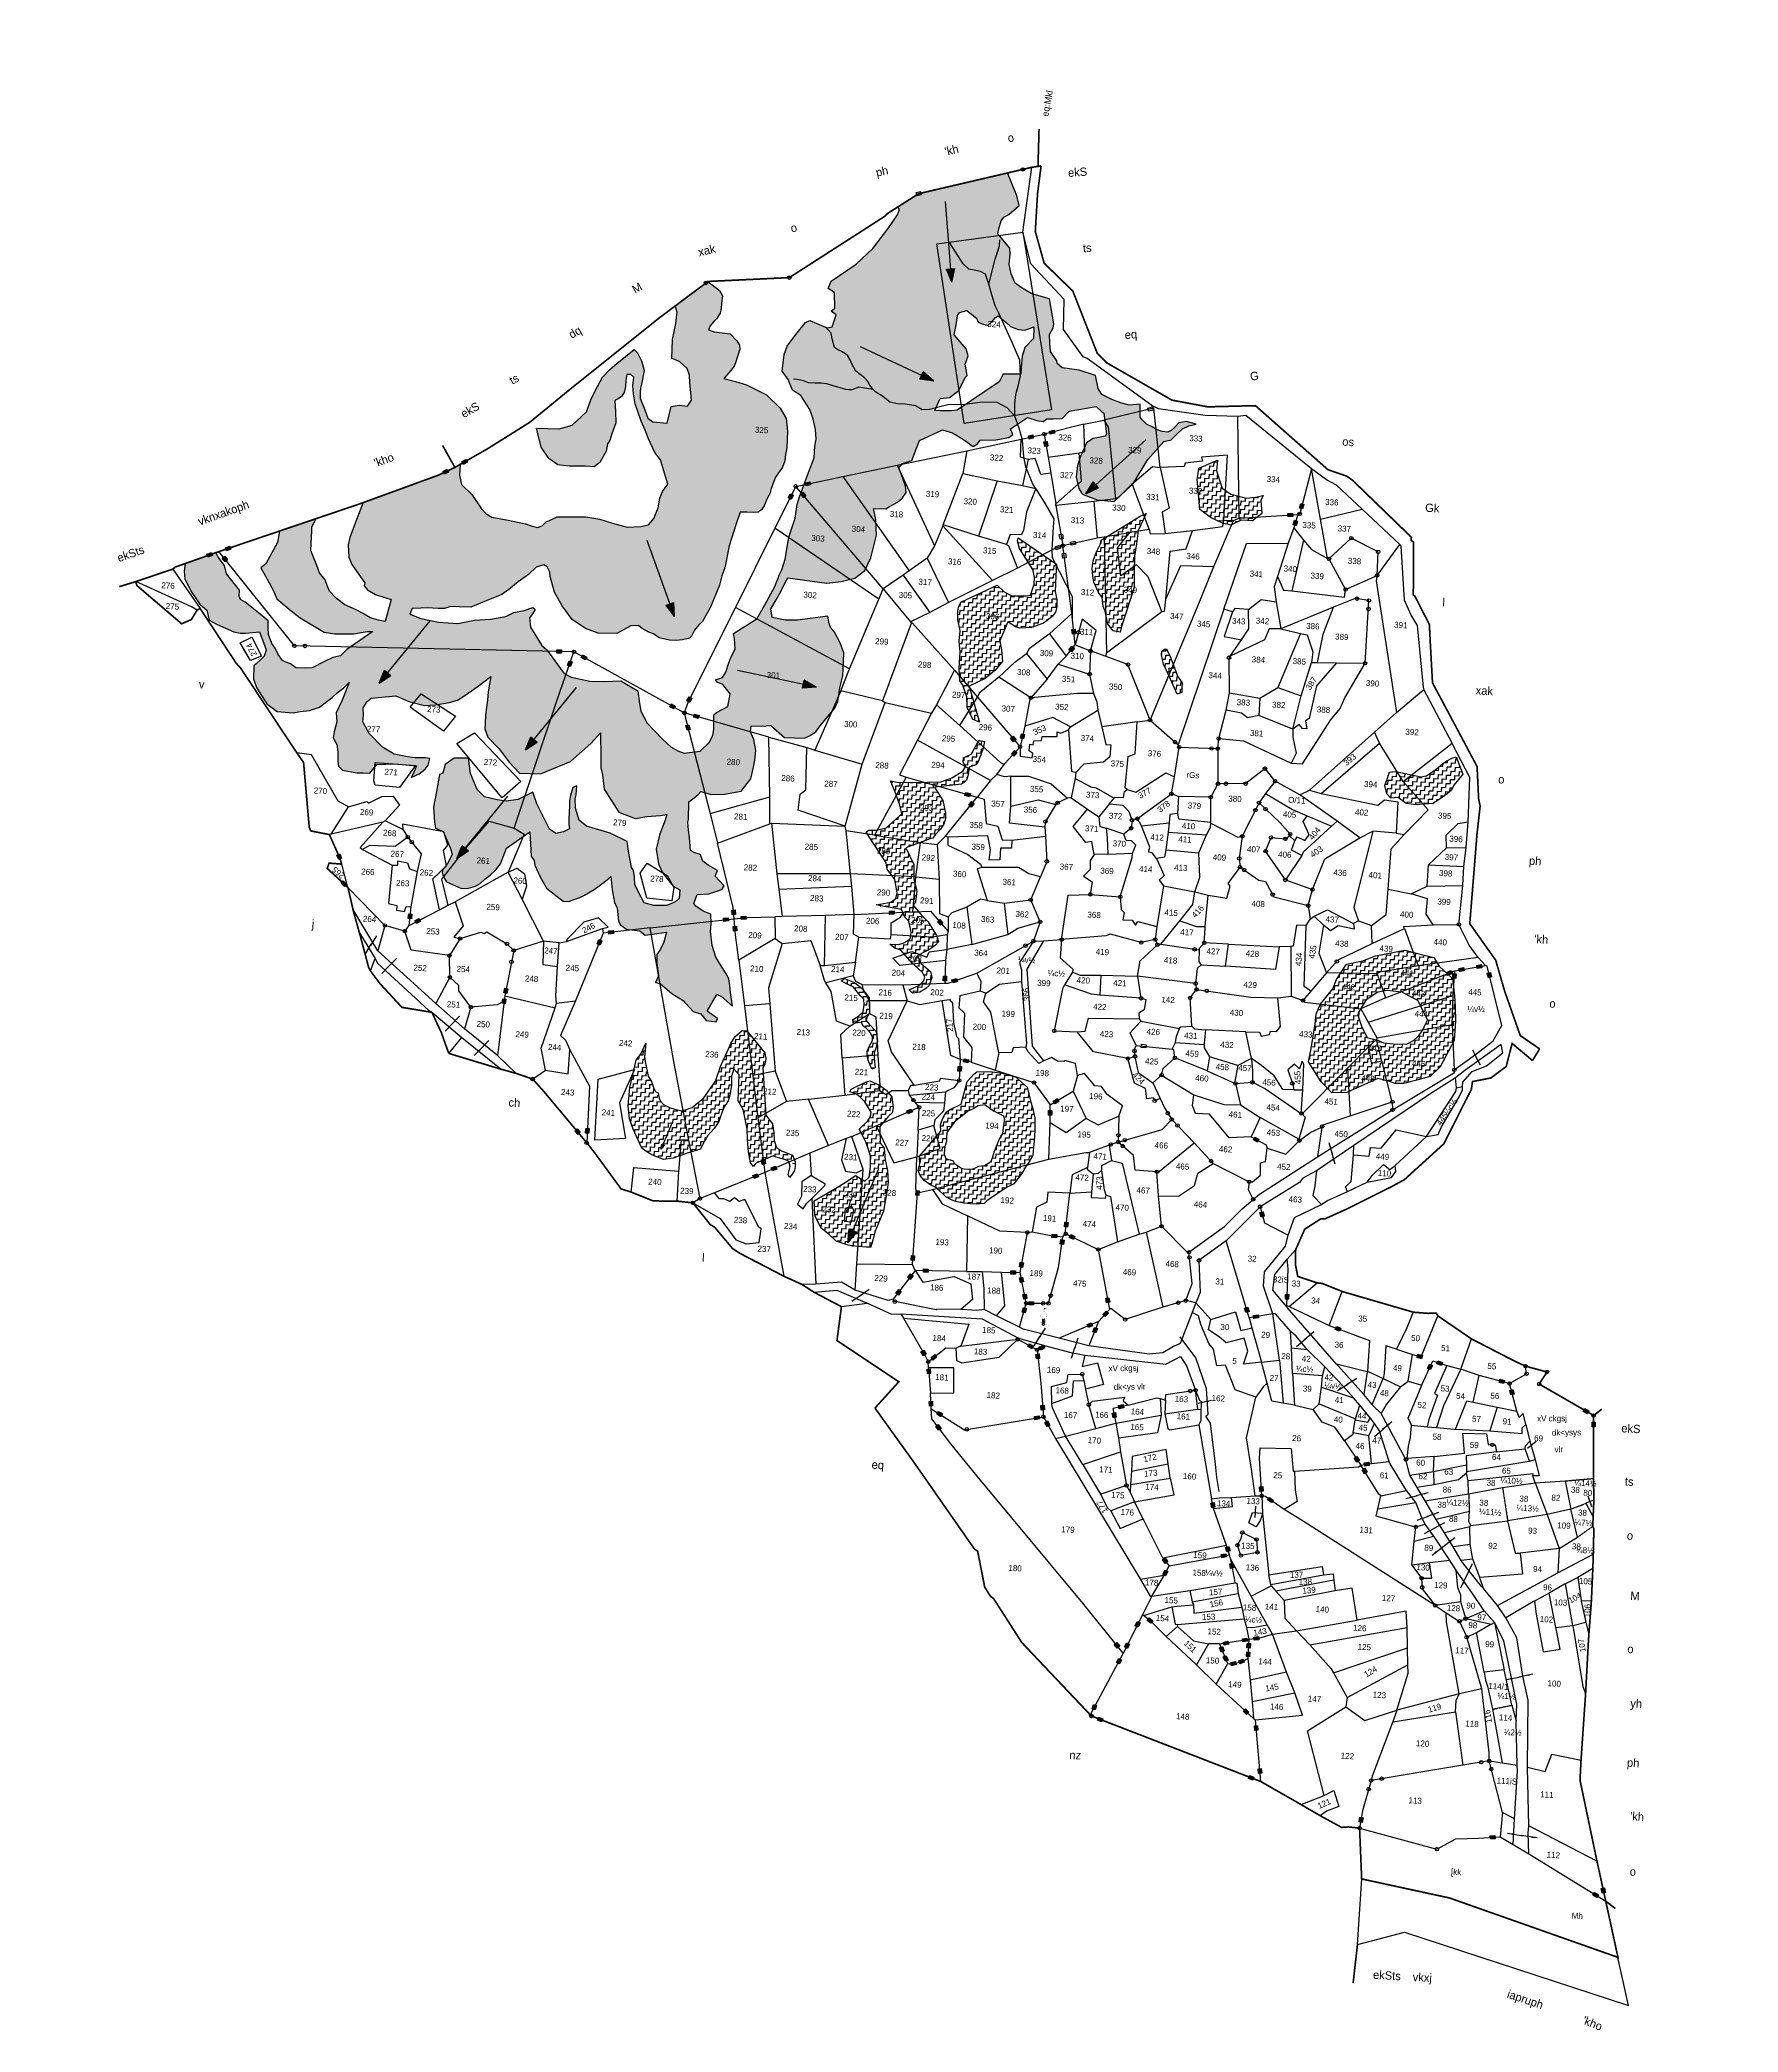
# Model space of a CAD drawing. Header units: metres. Extents: x 284570 to 287176, y 2012665 to 2015723.
import ezdxf
from ezdxf.enums import TextEntityAlignment as Align

# ---------------------------------------------------------------- set-up
doc = ezdxf.new("R2010")
doc.units = ezdxf.units.M
doc.header["$MEASUREMENT"] = 0
for name, pattern in [('DASHDOT', [1, 0.5, -0.25, 0, -0.25]), ('DASHED', [0.75, 0.5, -0.25]), ('DIVIDE', [1.25, 0.5, -0.25, 0, -0.25, 0, -0.25])]:
    doc.linetypes.add(name, pattern=pattern)
for name, color, linetype in [('LINE_WATER', 4, 'Continuous'), ('OFF', 1, 'Continuous'), ('POLY_HATCH', 12, 'Continuous'), ('POLY_PARCEL', 6, 'Continuous'), ('POLY_ROAD', 30, 'Continuous'), ('POLY_SUBPARCEL', 6, 'DASHED'), ('POLY_WATER', 4, 'Continuous'), ('SYM_ARROW', 1, 'Continuous'), ('SYM_STONE', 1, 'Continuous'), ('SYM_WORSHIP', 1, 'Continuous'), ('TEXT_MAPIN', 7, 'Continuous'), ('TEXT_MAPOUT', 7, 'Continuous'), ('TEXT_PARCEL', 7, 'Continuous'), ('V_BOUND_LINE', 7, 'Continuous'), ('V_BOUND_STREAM_LINE', 7, 'DASHDOT'), ('V_DIVIDE_LINE', 7, 'DIVIDE')]:
    doc.layers.add(name, color=color, linetype=linetype)
doc.styles.get("Standard").update_dxf_attribs({"font": 'arial.ttf'})
doc.styles.add('TEXT_MAP', font='')
doc.styles.get('TEXT_MAP').set_extended_font_data('Kruti Dev 050')
doc.dimstyles.get("Standard").update_dxf_attribs({"dimtxt": 0.18, "dimasz": 0.18, "dimexe": 0.18, "dimexo": 0.0625, "dimgap": 0.09, "dimtad": 0, "dimtih": 1, "dimtoh": 1, "dimdec": 4, "dimzin": 0, "dimdsep": 46, "dimtxsty": 'Standard', "dimcen": 0.09, "dimadec": 0, "dimazin": 0, "dimtfac": 1, "dimtdec": 4, "dimtofl": 0, "dimtmove": 0, "dimatfit": 3, "dimfxl": 0, "dimtolj": 1, "dimtzin": 0, "dimarcsym": 0})
pattern_1 = [(0, (284403.845, 2012089.4384), (6.487765, 6.487765), [6.487765, -6.487765]), (90, (284410.333, 2012089.4384), (-6.487765, 6.487765), [6.487765, -6.487765])]

# ---------------------------------------------------------------- blocks, each defined once
blk = doc.blocks.new('TEMPLE')
at = {"linetype": 'Continuous'}
h = blk.add_hatch(dxfattribs=at)
h.set_pattern_fill('ANSI31', color=256, scale=3.6, style=0)
h.set_pattern_definition([(45, (-94.63405, -100.65248), (-0.318198, 0.318198), [])])
h.paths.add_polyline_path([(-0.51, 2.32), (-0.51, 0), (0.49, 0), (0.49, 2.32)])
blk.add_hatch(color=256, dxfattribs=at).paths.add_polyline_path([(0.28, 5.69), (0.6, 5.75), (0.95, 5.71), (1.39, 5.73), (0.49, 5.85), (0.21, 6.01), (-0.14, 6.06), (-0.15, 5.55), (-0.09, 5.55)])
at = {"linetype": 'Continuous', "const_width": 0.018}
for points in [[(-1.78, 3.28), (1.75, 3.28)], [(-1.78, 0), (1.78, 0)], [(-1.16, 3.28), (-1.16, 3.69), (-0.97, 4.22), (-0.63, 4.55), (-0.33, 4.73), (-0.16, 4.99), (0.05, 4.8), (0.46, 4.5), (0.69, 4.36), (0.88, 4.09), (1.02, 3.76), (1.06, 3.28)], [(-1.16, 0), (-1.16, 3.28)], [(-0.51, 0), (-0.51, 2.32), (0.49, 2.32), (0.49, 0)], [(-0.16, 4.99), (-0.14, 6.06), (0.21, 6.01), (0.49, 5.85), (1.39, 5.73), (0.95, 5.71), (0.6, 5.75), (0.28, 5.69), (-0.09, 5.55), (-0.15, 5.55)], [(1.06, 0), (1.06, 3.28)]]:
    blk.add_lwpolyline(points, dxfattribs=at)
blk = doc.blocks.new('STONE')
blk.add_circle((0, 0), 0.851)
blk = doc.blocks.new('STONESQUARE')
blk.add_lwpolyline([(-0.7, 0.48), (0.7, 0.48), (0.7, -0.48), (-0.7, -0.48)], close=True)
blk = doc.blocks.new('STONESQUAREFILLED')
blk.add_hatch(color=256).paths.add_polyline_path([(0.7, -0.48), (0.7, 0.48), (-0.7, 0.48), (-0.7, -0.48)])
blk.add_lwpolyline([(-0.7, 0.48), (0.7, 0.48), (0.7, -0.48), (-0.7, -0.48)], close=True)
blk = doc.blocks.new('ARROWASPECT')
h = blk.add_hatch(color=256)
h.paths.add_polyline_path([(2.85, -2.85), (3.72, -1.98), (0, 0)])
h.paths.add_polyline_path([(0, 0), (1.98, -3.72), (2.85, -2.85)])
for points in [[(0, 0), (17.15, -17.15)], [(0, 0), (1.98, -3.72)], [(0, 0), (3.72, -1.98)], [(3.72, -1.98), (1.98, -3.72)]]:
    blk.add_lwpolyline(points)
blk = doc.blocks.new('TEXTDOUBLEARROW')
for points in [[(-6.63, 0.01), (0.2, 0.01)], [(6.25, 0.01), (-0.58, 0.01)]]:
    blk.add_leader(points, dimstyle='Standard', override={"dimtxt": 2.5, "dimasz": 2.5, "dimexe": 1.25, "dimexo": 0.625, "dimgap": 0.625, "dimtad": 1, "dimtih": 0, "dimtoh": 0, "dimzin": 8, "dimcen": 2.5, "dimtofl": 1})
blk = doc.blocks.new('TEXTARROW')
blk.add_leader([(0, 0), (8.7, 0)], dimstyle='Standard', override={"dimtxt": 2.5, "dimasz": 2.5, "dimexe": 1.25, "dimexo": 0.625, "dimgap": 0.625, "dimtad": 1, "dimtih": 0, "dimtoh": 0, "dimzin": 8, "dimcen": 2.5, "dimtofl": 1})
blk = doc.blocks.new('6521')
at = {"layer": 'POLY_HATCH'}
h = blk.add_hatch(dxfattribs=at)
h.set_pattern_fill('ZIGZAG', color=256, scale=51.90212, style=0)
h.set_pattern_definition(pattern_1)
h.paths.add_polyline_path([(285444.8, 2014803.7), (285450.7, 2014799.6), (285461.3, 2014794.3), (285468.9, 2014791.9), (285478.3, 2014786.1), (285494.2, 2014783.7), (285504.8, 2014783.7), (285514.8, 2014785.5), (285525.4, 2014788.4), (285528.3, 2014791.9), (285532.4, 2014801.3), (285538.9, 2014810.2), (285544.2, 2014815.4), (285555.4, 2014838.4), (285567.2, 2014873.6), (285570.1, 2014888.3), (285574.2, 2014901.3), (285578.9, 2014935.9), (285587.8, 2014970.3), (285593.1, 2014989.1), (285603.7, 2014989.7), (285614.3, 2014989.7), (285621.3, 2014990.9), (285626.6, 2014995), (285630.7, 2015002), (285633.7, 2015011.4), (285637.8, 2015020.3), (285639.6, 2015028.5), (285645.4, 2015046.7), (285655.4, 2015062.9), (285658.4, 2015072.9), (285659, 2015082.9), (285660.2, 2015093.5), (285659.6, 2015119.3), (285656.6, 2015138.7), (285646.6, 2015154.6), (285623.7, 2015174), (285591.9, 2015188.1), (285574.3, 2015192.2), (285556, 2015195.7), (285566.6, 2015209.5), (285571.3, 2015216), (285573.1, 2015221.3), (285578.4, 2015243), (285577.8, 2015248.9), (285573.1, 2015255.4), (285561.9, 2015266), (285537.2, 2015267.7), (285527.8, 2015270.1), (285530.2, 2015276.5), (285535.5, 2015283.6), (285539.6, 2015288.3), (285544.9, 2015297.1), (285546, 2015304.8), (285546, 2015313), (285546.6, 2015324.2), (285541.9, 2015332.4), (285522.9, 2015345.5), (285474.2, 2015304.5), (285477.6, 2015295.1), (285477.1, 2015286.8), (285476.5, 2015277.4), (285472.9, 2015252.1), (285473.5, 2015222.2), (285478.2, 2015221), (285485.9, 2015218.1), (285498.2, 2015208.1), (285502.4, 2015198.1), (285503.5, 2015186.3), (285505.3, 2015176.3), (285507.6, 2015159.3), (285501.8, 2015149.3), (285488.8, 2015150.5), (285476.5, 2015147.5), (285471.8, 2015121.1), (285449.4, 2015122.2), (285441.2, 2015127.5), (285434.1, 2015144), (285427.7, 2015157.5), (285427.1, 2015167.5), (285427.1, 2015173.4), (285428.2, 2015179.8), (285431.1, 2015201.5), (285426.4, 2015216.2), (285419.3, 2015228), (285414.1, 2015233.3), (285388.2, 2015209.7), (285377.6, 2015199.7), (285367, 2015187.4), (285357, 2015165.1), (285351.1, 2015151), (285345.2, 2015131.6), (285324.1, 2015109.8), (285304.1, 2015102.8), (285268.8, 2015102.2), (285277.6, 2015072.8), (285290.5, 2015055.7), (285305.2, 2015046.9), (285322.9, 2015045.7), (285331.7, 2015046.3), (285348.2, 2015046.9), (285361.7, 2015046.9), (285370.5, 2015054), (285379.3, 2015072.2), (285380.5, 2015083.9), (285384.1, 2015089.2), (285386.4, 2015099.8), (285391.7, 2015117.5), (285390.5, 2015135.1), (285388.2, 2015152.1), (285393.5, 2015155.1), (285398.2, 2015158.6), (285402.3, 2015165.1), (285403.5, 2015174.5), (285403.5, 2015183.9), (285404.6, 2015193.3), (285411.1, 2015193.9), (285415.8, 2015189.8), (285415.2, 2015176.2), (285417, 2015163.9), (285420.5, 2015148.6), (285431.1, 2015121.9), (285438.2, 2015108.4), (285444.1, 2015095.5), (285455.2, 2015074.3), (285464.7, 2015063.7), (285478.2, 2015026.1), (285470.5, 2015014.3), (285467, 2015003.8), (285465.2, 2014988.5), (285459.4, 2014971.4), (285451.7, 2014961.4), (285439.9, 2014957.9), (285418.8, 2014955.6), (285395.2, 2014960.8), (285375.2, 2014966.1), (285353.5, 2014968.5), (285308.6, 2014965.6), (285291.6, 2014956.7), (285286.9, 2014950.9), (285279.8, 2014947.3), (285269.2, 2014949.7), (285259.8, 2014952), (285232.8, 2014956.2), (285206.9, 2014959.7), (285198.1, 2014964.4), (285190.4, 2014971.4), (285173.9, 2014993.2), (285156.9, 2015007.9), (285152.8, 2015022), (285153.2, 2015039), (285145.2, 2015033.8), (285120.5, 2015020.4), (285005.6, 2014971), (284996.2, 2014942.7), (284987.8, 2014915.3), (284985.6, 2014903.9), (284987.8, 2014884.9), (284993.2, 2014873.5), (285007.6, 2014855.2), (285014.9, 2014846.4), (285014.5, 2014841.4), (285020, 2014835.4), (285032.9, 2014829), (285049, 2014824.8), (285057.3, 2014822.5), (285049.9, 2014788), (285039.8, 2014789.4), (285026.4, 2014792.2), (285014, 2014798.6), (285003, 2014804.1), (284985.9, 2014810.1), (284972.6, 2014819.3), (284960.6, 2014830.3), (284956.5, 2014838.6), (284953.2, 2014847.4), (284943.6, 2014858), (284939, 2014869), (284928.4, 2014892), (284928.2, 2014912.9), (284928.2, 2014921.6), (284927.8, 2014929), (284931, 2014935.9), (284933.7, 2014941.9), (284877.7, 2014919.3), (284875.8, 2014901.4), (284859.2, 2014867.3), (284851.8, 2014860.4), (284856.9, 2014852.6), (284862.9, 2014843.4), (284873.4, 2014825.9), (284879.4, 2014813.5), (284903, 2014796.2), (284917.7, 2014786.1), (284955.9, 2014765.9), (284973, 2014764), (285002, 2014765.9), (285023.1, 2014770.5), (285031.9, 2014770.9), (284992.8, 2014740.6), (284983.5, 2014730.4), (284972, 2014727.2), (284959.1, 2014719.9), (284940.3, 2014709.3), (284929.7, 2014707.9), (284914.9, 2014707.9), (284906.7, 2014713.4), (284899.3, 2014715.7), (284893.8, 2014718), (284886.4, 2014726.8), (284881.3, 2014736.4), (284875.8, 2014743.8), (284869.8, 2014757.1), (284868.4, 2014768.2), (284868, 2014778.8), (284855.1, 2014788.4), (284830.7, 2014805.4), (284822.9, 2014809.6), (284820.6, 2014814.6), (284820.6, 2014823.8), (284812.3, 2014833.1), (284798.9, 2014848.2), (284795.2, 2014861.1), (284784.6, 2014873.5), (284780.7, 2014880.2), (284733.6, 2014860.4), (284732.9, 2014848.7), (284734.3, 2014836.3), (284746.7, 2014816), (284760.1, 2014798.5), (284771.6, 2014789.8), (284776.2, 2014774.2), (284788.6, 2014768.2), (284815.3, 2014758.5), (284825.5, 2014757.1), (284834.2, 2014757.6), (284855.4, 2014760.8), (284865.1, 2014738.7), (284867.4, 2014732.7), (284864.6, 2014723.1), (284860.5, 2014718.5), (284853.1, 2014710.7), (284849.4, 2014707), (284850.3, 2014686.7), (284856.3, 2014672.9), (284873.3, 2014649), (284889.9, 2014638.4), (284914.9, 2014637.3), (284925.5, 2014640.1), (284940.3, 2014642.8), (284955.5, 2014648.8), (284966.5, 2014658), (284974.3, 2014664.9), (284981.7, 2014672.7), (284991.4, 2014681), (284999.2, 2014689.8), (284990, 2014661.7), (284981.7, 2014641), (284983.5, 2014627.2), (284980.3, 2014611.5), (284979.4, 2014601.9), (284985.8, 2014592.2), (284988.1, 2014580.7), (284988.6, 2014566), (284990, 2014558.2), (284996.9, 2014552.6), (285019.5, 2014549.4), (285029.1, 2014550.3), (285039.3, 2014550.3), (285049.7, 2014564.5), (285077.7, 2014567), (285111.4, 2014565.7), (285107.6, 2014553.9), (285104.5, 2014547), (285116.4, 2014553.3), (285125.1, 2014561.4), (285129.4, 2014567.6), (285131.9, 2014578.2), (285124.4, 2014578.8), (285108.9, 2014578.2), (285097, 2014578.8), (285075.9, 2014581.9), (285057.2, 2014591.9), (285034.8, 2014611.8), (285024.2, 2014629.8), (285024.8, 2014639.8), (285023.6, 2014651.6), (285029.2, 2014661.5), (285034.8, 2014667.1), (285073.3, 2014673), (285093.8, 2014665.5), (285118.7, 2014660.5), (285136.2, 2014662.4), (285156.7, 2014667.4), (285169.8, 2014671.7), (285179.1, 2014678.6), (285190.4, 2014687.3), (285200.3, 2014695.4), (285209, 2014702.2), (285219.6, 2014711.6), (285216.7, 2014687.5), (285216.3, 2014674.2), (285214.6, 2014651.4), (285214.6, 2014637.3), (285214.6, 2014629.6), (285220.2, 2014616.4), (285238.9, 2014599.4), (285255.6, 2014579.8), (285272.6, 2014563.1), (285305.5, 2014564), (285351.1, 2014586.2), (285381, 2014616), (285395.1, 2014633.5), (285398, 2014593.8), (285398.5, 2014578.5), (285401.9, 2014567.8), (285405.7, 2014545.7), (285430.5, 2014511.1), (285456.8, 2014503), (285474.7, 2014506.8), (285495.6, 2014509.7), (285505.3, 2014512), (285503.1, 2014501.5), (285496.3, 2014481.4), (285491.9, 2014456.8), (285497.1, 2014434.4), (285504.5, 2014420.2), (285521.7, 2014400.8), (285532.2, 2014395.6), (285532.2, 2014382.2), (285526, 2014376), (285513.5, 2014370.3), (285501.6, 2014369.5), (285493.4, 2014368.8), (285477.7, 2014372.5), (285467.2, 2014390.4), (285462, 2014400.1), (285460.5, 2014412), (285458.3, 2014421.7), (285455.3, 2014426.2), (285449.3, 2014451.6), (285446.3, 2014466.5), (285418.7, 2014477.7), (285381.4, 2014486.6), (285369.4, 2014495.6), (285362.7, 2014513.5), (285361.2, 2014528.4), (285362.7, 2014535.1), (285362.7, 2014541.1), (285362.7, 2014548.5), (285356.7, 2014545.6), (285353.8, 2014532.9), (285353, 2014524.7), (285353, 2014516.5), (285353.4, 2014496.7), (285353.8, 2014488.1), (285355.5, 2014481.1), (285346, 2014475.8), (285334.5, 2014472.5), (285324.3, 2014479), (285312.4, 2014499.1), (285302.1, 2014517.2), (285295.1, 2014534.8), (285272.9, 2014522.1), (285254.1, 2014518.8), (285240.1, 2014519.7), (285220, 2014523.4), (285208.1, 2014534.4), (285196.2, 2014558.6), (285191.7, 2014582.4), (285169.5, 2014581.2), (285156.3, 2014570.1), (285153.3, 2014556.8), (285148.3, 2014554.1), (285145, 2014527.5), (285141.8, 2014503.1), (285144.6, 2014479.7), (285146.4, 2014470.1), (285158.8, 2014466), (285171.2, 2014441.6), (285174.9, 2014431.1), (285167.7, 2014414.8), (285161.8, 2014407), (285160.8, 2014402), (285163.1, 2014395.1), (285168.6, 2014387.8), (285192.1, 2014378.6), (285203.1, 2014380), (285214.1, 2014383.6), (285221, 2014388.2), (285227.9, 2014395.1), (285235.7, 2014402), (285244.4, 2014410.7), (285250.9, 2014420.4), (285258.7, 2014445.6), (285293.6, 2014473.1), (285298.2, 2014435), (285303.2, 2014428.6), (285304.6, 2014421.3), (285313.3, 2014404.7), (285324.8, 2014386.4), (285351.5, 2014367.6), (285360.2, 2014368), (285377.2, 2014374.9), (285384.5, 2014379), (285399.2, 2014388.7), (285415.8, 2014402.9), (285423.7, 2014410.2), (285427, 2014390), (285431.6, 2014370.3), (285436.2, 2014361.6), (285439.8, 2014341.8), (285443, 2014335.8), (285452.7, 2014329.9), (285473.8, 2014328.5), (285482.5, 2014322.1), (285493.2, 2014324.2), (285515.3, 2014328.4), (285512.1, 2014312.7), (285507.5, 2014301.7), (285502.4, 2014293), (285502.9, 2014279.7), (285506.5, 2014260), (285502.4, 2014249.4), (285509.8, 2014248), (285529.1, 2014233.8), (285547, 2014223.7), (285563.6, 2014207.5), (285576, 2014204.7), (285584.7, 2014194.6), (285600.3, 2014193.3), (285602.2, 2014198.8), (285585.6, 2014209.3), (285598.9, 2014235.9), (285605.8, 2014233.7), (285624.7, 2014219), (285620.1, 2014240.1), (285618.7, 2014251.1), (285616.4, 2014261.2), (285611.8, 2014269), (285604.9, 2014278.6), (285594.3, 2014293.8), (285587.5, 2014311.7), (285583.8, 2014333.7), (285584.2, 2014345.7), (285582.9, 2014360.4), (285570.4, 2014364.3), (285558.9, 2014371.7), (285555.3, 2014375.4), (285559.9, 2014390), (285577.8, 2014391.9), (285597.5, 2014399.7), (285601.2, 2014405.7), (285586, 2014420.3), (285589.3, 2014429.1), (285574.1, 2014436.4), (285565.8, 2014442.4), (285562.6, 2014448.8), (285561.2, 2014452.5), (285552.5, 2014454.8), (285545.6, 2014458), (285542.9, 2014478.2), (285540.6, 2014489.2), (285538.7, 2014501.6), (285539.6, 2014506.2), (285538.7, 2014533.5), (285546.5, 2014540.4), (285552.5, 2014545.9), (285556.6, 2014550.5), (285573.2, 2014546.9), (285593.4, 2014548.7), (285619.1, 2014554.7), (285632.9, 2014574.9), (285636.1, 2014593.2), (285637.5, 2014604.2), (285638.4, 2014619.4), (285634.3, 2014636.4), (285628.3, 2014647.8), (285629.2, 2014657.5), (285644.4, 2014657.9), (285659.5, 2014659.8), (285682, 2014641.9), (285713, 2014642.6), (285720.8, 2014646.7), (285730, 2014653.6), (285735, 2014661.4), (285742.8, 2014671.9), (285757.5, 2014692.1), (285761.7, 2014702.7), (285764, 2014724.3), (285767.6, 2014743.1), (285767.2, 2014766.1), (285766.7, 2014778.9), (285760.3, 2014794.1), (285750.6, 2014810.6), (285744.7, 2014816.6), (285741.4, 2014823.4), (285738.7, 2014834.9), (285691.8, 2014826), (285672.5, 2014824.6), (285652.3, 2014827.9), (285649.6, 2014841.2), (285658.3, 2014858.2), (285664.7, 2014872.4), (285669.3, 2014883.4), (285673, 2014890.8), (285734.6, 2014886.2), (285756.6, 2014889.8), (285777.3, 2014896.3), (285792.5, 2014909.1), (285800.7, 2014929.3), (285807.6, 2014965.1), (285804.9, 2014989.4), (285802.6, 2014999.1), (285800.7, 2015006.4), (285819.7, 2015007.2), (285825.2, 2015010.8), (285837.1, 2015018.2), (285844.5, 2015025.5), (285850, 2015034.2), (285848.1, 2015043.9), (285840.3, 2015062.7), (285836.2, 2015071.9), (285841.7, 2015079.2), (285855.9, 2015084.7), (285861.9, 2015104), (285866, 2015116.4), (285901, 2015134.8), (285916.7, 2015131.2), (285934.6, 2015122), (285950.2, 2015111.9), (285956.6, 2015116), (285960.3, 2015122.4), (285984.7, 2015124.3), (286004.9, 2015128.9), (286010.8, 2015133.9), (286006.8, 2015142.7), (286032.1, 2015161.6), (286046.8, 2015157.9), (286056.9, 2015157), (286062.4, 2015161.1), (286072.5, 2015162), (286086.3, 2015162.9), (286096.4, 2015175.3), (286138.3, 2015185), (286147.5, 2015176.7), (286150.7, 2015174.9), (286156.7, 2015143.2), (286155.3, 2015139.5), (286136.5, 2015134.9), (286126.4, 2015127.1), (286118.1, 2015105.5), (286114.4, 2015091.3), (286113.5, 2015072.9), (286118.5, 2015055.7), (286122.7, 2015048.8), (286125.4, 2015046.5), (286148.1, 2015039.7), (286159.2, 2015039.2), (286174.6, 2015038.6), (286192.7, 2015057.9), (286202.3, 2015067), (286223.5, 2015106.8), (286246.4, 2015136), (286258.1, 2015139.2), (286266.6, 2015149.3), (286274.6, 2015157.3), (286284.2, 2015162.6), (286295.3, 2015165.8), (286279.4, 2015169.5), (286268.2, 2015166.3), (286262.3, 2015159.4), (286257, 2015154.1), (286252.2, 2015150.9), (286243.2, 2015151.5), (286234.2, 2015154.1), (286227.2, 2015157.8), (286218.2, 2015161.6), (286211.3, 2015167.4), (286207.6, 2015172.2), (286206.5, 2015192.4), (286189.5, 2015189.7), (286176.2, 2015192.4), (286161.8, 2015197.2), (286145.9, 2015204.1), (286139.5, 2015213.1), (286134.2, 2015232.8), (286108.7, 2015239.7), (286082.1, 2015241.8), (286073.6, 2015248.2), (286073, 2015252.4), (286062.2, 2015266.6), (286060.7, 2015279.4), (286059.1, 2015292.7), (286064.4, 2015303.3), (286064.9, 2015309.7), (286055.9, 2015348.5), (286028.2, 2015354.8), (286012.8, 2015362.8), (286001.1, 2015369.7), (285994.2, 2015384.1), (285990.5, 2015398.4), (285991, 2015414.9), (285989.9, 2015423.9), (285970.1, 2015444.9), (285971.2, 2015452.9), (285973.9, 2015465.6), (285978.1, 2015471.5), (285985.6, 2015476.3), (286000.5, 2015491.2), (285996.2, 2015506), (285987.2, 2015524.6), (285979.7, 2015540.7), (285843.2, 2015500.6), (285812.2, 2015478.3), (285814.9, 2015474.2), (285812, 2015466), (285799.6, 2015445.4), (285776.7, 2015411.3), (285752, 2015385.5), (285714.9, 2015357), (285710.7, 2015345.2), (285720.7, 2015339.3), (285722.5, 2015315.2), (285717.2, 2015309.9), (285725.4, 2015304.7), (285720.1, 2015285.8), (285712.5, 2015283.5), (285699.6, 2015288.2), (285684.9, 2015293.5), (285678.4, 2015290), (285664.3, 2015270.6), (285651.9, 2015251.8), (285647.8, 2015238.2), (285646.1, 2015212.1), (285656.1, 2015199.7), (285663.8, 2015183.8), (285677.3, 2015176.2), (285692.6, 2015155), (285698.5, 2015140.3), (285703.2, 2015124.5), (285704.9, 2015109.2), (285703.7, 2015098.6), (285703.7, 2015080.4), (285696.1, 2015056.9), (285684.2, 2015018.3), (285681.3, 2015006), (285679.5, 2014984.8), (285671.3, 2014954.2), (285669.5, 2014938.4), (285667.2, 2014919.6), (285663.1, 2014903.1), (285660.1, 2014895.5), (285653.6, 2014876.1), (285639.5, 2014846.1), (285628.4, 2014824.3), (285593.5, 2014799.3), (285595.3, 2014791.7), (285597.6, 2014775.2), (285591.2, 2014761.7), (285588.8, 2014753.5), (285584.7, 2014738.8), (285580, 2014729.9), (285569.4, 2014725.8), (285572.3, 2014722.3), (285581.2, 2014719.4), (285593.5, 2014705.3), (285591.2, 2014685.3), (285574.1, 2014675.3), (285570, 2014671.2), (285570.6, 2014660), (285571.2, 2014648.8), (285570, 2014638.8), (285565.3, 2014627.7), (285551.8, 2014613.6), (285527.1, 2014608.9), (285517.1, 2014611.8), (285505.9, 2014617.7), (285492.4, 2014628.8), (285478.8, 2014641.2), (285467.1, 2014652.4), (285455.9, 2014670.6), (285453.5, 2014682.3), (285449.4, 2014701.7), (285422.1, 2014716.1), (285397.4, 2014713.8), (285373.9, 2014712.6), (285344.4, 2014717.3), (285333.3, 2014722.6), (285326.8, 2014730.2), (285304.4, 2014757.9), (285296.2, 2014764.3), (285276.8, 2014791.9), (285274.5, 2014806.1), (285278.6, 2014812.5), (285282.7, 2014819.6), (285278.6, 2014822.5), (285265.6, 2014817.2), (285249.7, 2014813.1), (285237.4, 2014806.1), (285213.9, 2014800.8), (285189.2, 2014797.8), (285163.3, 2014790.8), (285133.3, 2014791.4), (285105.6, 2014795.5), (285088, 2014801.4), (285090.9, 2014810.2), (285104.5, 2014811.9), (285114.5, 2014812.5), (285131.5, 2014812.5), (285141.5, 2014813.1), (285150.3, 2014816.6), (285163.9, 2014817.2), (285182.1, 2014817.8), (285205.6, 2014829), (285229.2, 2014840.1), (285239.7, 2014848.4), (285253.9, 2014861.3), (285269.2, 2014873.7), (285280.3, 2014885.4), (285292.1, 2014890.1), (285297.4, 2014887.2), (285302.1, 2014878.9), (285303.3, 2014872.5), (285311.3, 2014848.4), (285324.2, 2014827.8), (285341.3, 2014807.2), (285362.5, 2014794.3), (285382.5, 2014788.4), (285411.9, 2014789.6), (285433, 2014802.5)])
h.paths.add_polyline_path([(285887.4, 2015164.2), (285894.7, 2015183.8), (285909.3, 2015186.1), (285923, 2015197.9), (285931.6, 2015218.4), (285934.8, 2015221.6), (285930.7, 2015239), (285934.4, 2015252.2), (285930.7, 2015263.4), (285911.1, 2015283.9), (285912.9, 2015299.9), (285913.9, 2015306.3), (285914.3, 2015314.5), (285917.1, 2015319.1), (285928.5, 2015322.7), (285944.4, 2015311.8), (285947.2, 2015305.7), (285953.6, 2015303.5), (285962.3, 2015301.6), (285968.2, 2015307.6), (285973.7, 2015314.4), (285977.8, 2015317.6), (285990.6, 2015307.6), (285997.9, 2015301.6), (286010.2, 2015298), (286020.7, 2015297.5), (286027.6, 2015300.3), (286034, 2015303.5), (286034.9, 2015285.2), (286022.1, 2015270.6), (286018.4, 2015256.9), (286018, 2015238.7), (286018, 2015228.6), (285990.6, 2015226.8), (285985.1, 2015214.5), (285922.1, 2015166.9), (285913.4, 2015165.5), (285896, 2015164.2)], flags=16)
h = blk.add_hatch(dxfattribs=at)
h.set_pattern_fill('ZIGZAG', color=256, scale=51.90212, style=0)
h.set_pattern_definition(pattern_1)
h.paths.add_polyline_path([(286355.7, 2015059.9), (286341.3, 2015068.7), (286330.9, 2015095.1), (286331.7, 2015111.9), (286303.6, 2015097.5), (286302.8, 2015089.5), (286302, 2015079.9), (286308.5, 2015033.4), (286326.9, 2015021.4), (286345.3, 2015014.2), (286358.1, 2015011.8), (286372.8, 2015020.6), (286391.7, 2015020.6), (286405.4, 2015032.6), (286402.1, 2015059.6), (286383.2, 2015054.5)])
h = blk.add_hatch(dxfattribs=at)
h.set_pattern_fill('ZIGZAG', color=256, scale=51.90212, style=0)
h.set_pattern_definition(pattern_1)
h.paths.add_polyline_path([(286212, 2014930.5), (286210.8, 2014954.8), (286213.2, 2014974.4), (286214.3, 2014995.3), (286225.5, 2015022.7), (286216.3, 2015017.7), (286157.8, 2014977.3), (286156.7, 2014971.5), (286151.2, 2014957.6), (286147, 2014944.4), (286146.2, 2014932.4), (286148.1, 2014920.1), (286149.7, 2014910.8), (286158.2, 2014895.3), (286164.4, 2014888), (286166.7, 2014874.1), (286170.2, 2014866.7), (286172.1, 2014859), (286175.2, 2014847), (286184.1, 2014836.9), (286195.3, 2014835.4), (286196.9, 2014844.2), (286213.2, 2014906.5), (286212.8, 2014916.9)])
h = blk.add_hatch(dxfattribs=at)
h.set_pattern_fill('ZIGZAG', color=256, scale=51.90212, style=0)
h.set_pattern_definition(pattern_1)
h.paths.add_polyline_path([(286019.6, 2014841.7), (286033.2, 2014834), (286038.6, 2014833.1), (286056.8, 2014835.2), (286074.9, 2014842.9), (286080.8, 2014847), (286088.5, 2014854.7), (286093, 2014861), (286094.4, 2014869.2), (286093.9, 2014880.5), (286090.3, 2014893.1), (286090.3, 2014917.6), (286090.3, 2014935.7), (286028.3, 2014973.6), (286027.4, 2014968.6), (286031.4, 2014956.8), (286045.9, 2014936.5), (286053.6, 2014925.6), (286058.8, 2014908.1), (286054.5, 2014893.1), (286052.3, 2014883.8), (286023.7, 2014882.7), (286011.1, 2014888.1), (285999.7, 2014898), (285944.8, 2014868.1), (285942.1, 2014861.8), (285940.8, 2014854.6), (285941.7, 2014841), (285946.2, 2014823.5), (285945.3, 2014807.3), (285948, 2014791), (285947.6, 2014765.2), (285949.8, 2014745.7), (285954.8, 2014739), (285962, 2014721.3), (285963.9, 2014704.6), (285973.4, 2014686.5), (285984.3, 2014683), (285979.3, 2014697), (285964.8, 2014738.1), (285989.3, 2014751.7), (286003.7, 2014764.8), (286014.6, 2014779.7), (286011.9, 2014797.8), (286008.7, 2014811.4)])
h = blk.add_hatch(dxfattribs=at)
h.set_pattern_fill('ZIGZAG', color=256, scale=51.90212, style=0)
h.set_pattern_definition(pattern_1)
h.paths.add_polyline_path([(286275.2, 2014771.4), (286282.5, 2014757.5), (286289.5, 2014743.9), (286296.8, 2014747), (286296.4, 2014754.4), (286296, 2014762.1), (286288.3, 2014771.8), (286284.8, 2014780.7), (286275.2, 2014801.9), (286269, 2014813.5), (286265.9, 2014812.8), (286262, 2014809.3), (286261.6, 2014803.9), (286265.5, 2014789.6)])
h = blk.add_hatch(dxfattribs=at)
h.set_pattern_fill('ZIGZAG', color=256, scale=51.90212, style=0)
h.set_pattern_definition(pattern_1)
h.paths.add_polyline_path([(285866.3, 2014430.6), (285870.9, 2014410.3), (285869.4, 2014401.2), (285861.8, 2014395.1), (285839.5, 2014389.5), (285849.1, 2014388), (285879, 2014384.5), (285884.9, 2014372.6), (285890.9, 2014367.6), (285894.9, 2014355.9), (285896.4, 2014349.1), (285895.4, 2014339.9), (285891.4, 2014336.2), (285884.9, 2014332.4), (285877.4, 2014329.7), (285864.2, 2014329.4), (285867.9, 2014326.4), (285872.4, 2014323.9), (285881.7, 2014321.2), (285900.8, 2014301.1), (285904.9, 2014298.3), (285911.4, 2014292.9), (285917.2, 2014288.4), (285921.3, 2014281.1), (285920.4, 2014275.7), (285913.9, 2014268.4), (285898.3, 2014260.2), (285903.4, 2014254.9), (285915.1, 2014257.4), (285923.7, 2014263), (285928.8, 2014268.6), (285930.8, 2014274.7), (285932.3, 2014281.3), (285929.8, 2014290.4), (285914.6, 2014302.1), (285907.5, 2014313.7), (285920.1, 2014321.1), (285925.2, 2014324.1), (285929.8, 2014327.6), (285935.3, 2014331.7), (285939.4, 2014337.3), (285935.9, 2014346.9), (285921.7, 2014367.7), (285910.5, 2014377.8), (285896.8, 2014392), (285900.3, 2014397.6), (285901.4, 2014414.8), (285895.8, 2014432.6), (285894.3, 2014455.4), (285880.6, 2014480.7), (285918.6, 2014497.5), (285921.7, 2014498.5), (285925.2, 2014503.5), (285932.8, 2014513.2), (285937.4, 2014521.3), (285939.9, 2014529.9), (285939.4, 2014538.5), (285933.9, 2014557.7), (285919.7, 2014577.9), (285944, 2014582), (285952.2, 2014583.5), (285961.8, 2014585), (285965.9, 2014588.1), (285968.9, 2014591.6), (285971.4, 2014600.2), (285971.9, 2014611.9), (285982.1, 2014616), (285985.1, 2014620), (285989.2, 2014632.2), (285992.2, 2014642.8), (285993.8, 2014653.5), (285985.1, 2014654.5), (285982.1, 2014648.4), (285974, 2014632.7), (285962.3, 2014626.1), (285962.3, 2014619.5), (285966.9, 2014613.4), (285962.3, 2014605.3), (285946.1, 2014593.7), (285929.3, 2014586.6), (285908.5, 2014585), (285863.3, 2014582), (285850.6, 2014583.7), (285859.2, 2014566.4), (285867.4, 2014546.7), (285871.4, 2014533.5), (285848.1, 2014510.2), (285833.4, 2014505.6), (285821.2, 2014505.1), (285817.6, 2014502.6), (285822.2, 2014495), (285831.8, 2014481.8), (285851.1, 2014455.9), (285853.1, 2014445.8)])
h = blk.add_hatch(dxfattribs=at)
h.set_pattern_fill('ZIGZAG', color=256, scale=51.90212, style=0)
h.set_pattern_definition(pattern_1)
h.paths.add_polyline_path([(286636.7, 2014642.5), (286626.6, 2014641), (286623.6, 2014630.1), (286621, 2014619.7), (286624.7, 2014607), (286631.1, 2014600.6), (286642.6, 2014602.1), (286655.7, 2014593.9), (286671.4, 2014592.4), (286696.9, 2014595.8), (286712.1, 2014606.9), (286718.6, 2014612.2), (286724.9, 2014618.6), (286728.3, 2014626.4), (286733.1, 2014633.1), (286741.4, 2014644.3), (286729.4, 2014670.9), (286722.7, 2014668.3), (286716.3, 2014664.5), (286709.2, 2014659.3), (286699.1, 2014649.6), (286681, 2014635.7)])
h = blk.add_hatch(dxfattribs=at)
h.set_pattern_fill('ZIGZAG', color=256, scale=51.90212, style=0)
h.set_pattern_definition(pattern_1)
h.paths.add_polyline_path([(286533.3, 2014242.7), (286528.7, 2014200.6), (286527.8, 2014196), (286525.9, 2014183), (286547.8, 2014152.8), (286565, 2014136.5), (286588.3, 2014138.4), (286635.7, 2014163), (286664.8, 2014157), (286676.2, 2014157.4), (286698.5, 2014164.5), (286716.7, 2014170.6), (286731.5, 2014186.8), (286751.1, 2014228.7), (286751.1, 2014259.8), (286749.7, 2014281.2), (286747.4, 2014298.4), (286743.2, 2014325.4), (286721.3, 2014343.5), (286712, 2014356.5), (286688.3, 2014360.7), (286666.4, 2014365.3), (286621.3, 2014353.7), (286601.8, 2014344.9), (286576.7, 2014338.4), (286562.7, 2014313.7), (286557.4, 2014298.9), (286539.3, 2014273.3), (286533.7, 2014258)])
h.paths.add_polyline_path([(286611.5, 2014285.8), (286627.8, 2014297.9), (286642.2, 2014301.2), (286665, 2014300.3), (286690.2, 2014288.6), (286707.8, 2014258.9), (286698.1, 2014236.5), (286682.1, 2014219.3), (286661.8, 2014217.5), (286641.8, 2014218.4), (286632.9, 2014222.2), (286615.7, 2014225), (286601.1, 2014251.4), (286600.4, 2014265.4)], flags=16)
h = blk.add_hatch(dxfattribs=at)
h.set_pattern_fill('ZIGZAG', color=256, scale=51.90212, style=0)
h.set_pattern_definition(pattern_1)
h.paths.add_polyline_path([(285834.2, 2014196.9), (285841.2, 2014190.3), (285845.1, 2014184.1), (285845.4, 2014178.2), (285840.8, 2014168.1), (285838.4, 2014160.3), (285838.8, 2014152.6), (285841.2, 2014145.6), (285847, 2014133.5), (285852.1, 2014135.8), (285851.3, 2014140.1), (285849.4, 2014150.6), (285849, 2014159.1), (285851.7, 2014167.7), (285853.3, 2014177.8), (285850.4, 2014192.1), (285838.8, 2014202.9), (285833.7, 2014208.4), (285834.9, 2014215), (285838.4, 2014220.8), (285838, 2014231.3), (285836.4, 2014244.2), (285825.1, 2014257.8), (285812.3, 2014266.7), (285796.3, 2014271.8), (285791.7, 2014267.9), (285799.1, 2014264.6), (285810.8, 2014259.9), (285817.8, 2014252.1), (285822.9, 2014246.7), (285828.3, 2014241.6), (285829.5, 2014233.1), (285828.3, 2014221.8), (285821.7, 2014214.4), (285812.7, 2014208.2), (285814.3, 2014203.5), (285826.8, 2014205.1), (285829.9, 2014199.6)])
h = blk.add_hatch(dxfattribs=at)
h.set_pattern_fill('ZIGZAG', color=256, scale=51.90212, style=0)
h.set_pattern_definition(pattern_1)
h.paths.add_polyline_path([(285555.1, 2014051.9), (285540.8, 2014053.8), (285523.1, 2014061), (285513.2, 2014079.1), (285510.5, 2014080.3), (285505.1, 2014095), (285499.5, 2014102.6), (285492.2, 2014129.9), (285492.6, 2014154.2), (285486.7, 2014137.3), (285479.4, 2014126.6), (285471.6, 2014083.5), (285470.7, 2014054.7), (285474, 2014034.5), (285480.8, 2014018.8), (285495.9, 2013990.3), (285502.1, 2013985.8), (285512.2, 2013980.7), (285530.7, 2013974.6), (285545.2, 2013977.4), (285568.2, 2013986.9), (285587.3, 2013993.6), (285595.2, 2014012.9), (285606.9, 2014027.2), (285613.1, 2014038.4), (285618.1, 2014055.2), (285626.3, 2014072.7), (285628.2, 2014080.5), (285629.9, 2014095.6), (285629.3, 2014109.6), (285632.1, 2014121.9), (285641.1, 2014112.9), (285641.7, 2014072.1), (285650.1, 2014059.2), (285657.9, 2014029.5), (285659.6, 2014012.1), (285662.4, 2013993.6), (285666.3, 2013976.8), (285669.1, 2013973.7), (285701.1, 2013989.7), (285705.6, 2013988), (285718.4, 2013985.7), (285735.8, 2013977.9), (285735.6, 2013982.9), (285731.2, 2013992.5), (285706.3, 2014000.4), (285701.3, 2014013.9), (285699.7, 2014026), (285697.3, 2014039.3), (285686, 2014052.2), (285677.3, 2014125.6), (285679.3, 2014130.5), (285680.9, 2014135.7), (285680.9, 2014140.9), (285678.9, 2014149.4), (285649.1, 2014182), (285641.8, 2014182), (285631.3, 2014172.4), (285625.3, 2014161.1), (285620, 2014147.8), (285610.4, 2014121.7), (285604.7, 2014101), (285587.8, 2014074), (285570.8, 2014057.9)])
h = blk.add_hatch(dxfattribs=at)
h.set_pattern_fill('ZIGZAG', color=256, scale=51.90212, style=0)
h.set_pattern_definition(pattern_1)
h.paths.add_polyline_path([(285958.2, 2013953.9), (285973.1, 2013941.1), (285982.6, 2013937), (285988.6, 2013934.7), (286001.9, 2013932.8), (286012.2, 2013932), (286021.3, 2013932.4), (286033.8, 2013933.9), (286037.6, 2013938.5), (286050.5, 2013948.3), (286055.8, 2013952.1), (286062.2, 2013957.1), (286067.2, 2013960.8), (286078.2, 2013967.3), (286090.3, 2013985.5), (286096.4, 2013996.9), (286100.9, 2014004.5), (286105.1, 2014012.8), (286105.5, 2014020), (286105.9, 2014035.9), (286105.9, 2014051.9), (286105.5, 2014061.7), (286105.1, 2014071.6), (286100.6, 2014087.9), (286096.8, 2014097.4), (286094.1, 2014106.5), (286090.3, 2014118.6), (286071.4, 2014133.8), (286050, 2014138.4), (286031.4, 2014140.2), (286010.9, 2014138.4), (286006, 2014134.6), (285996.5, 2014122.4), (285989.3, 2014086.8), (285971.4, 2014076.9), (285966.5, 2014072.8), (285962.7, 2014065.2), (285960.4, 2014058.7), (285958.9, 2014052.7), (285959.7, 2014042.8), (285928.6, 2014001.7), (285930.1, 2013989.9), (285928.2, 2013979.3), (285931.6, 2013971.7), (285938, 2013964.5), (285947.2, 2013958.8)])
h.paths.add_polyline_path([(285973.9, 2013999.4), (285967.1, 2014001.1), (285967.9, 2014018.8), (285970, 2014028.3), (285969, 2014039.7), (285984.2, 2014062.9), (285999.6, 2014076.1), (286008.7, 2014080.7), (286021.4, 2014091.1), (286039.9, 2014079.2), (286058.7, 2014071.3), (286056.9, 2014057.5), (286055.8, 2014044.6), (286051.2, 2014035.2), (286044, 2014014.3), (286041.1, 2013999.6), (286030.8, 2013992.7), (286022.2, 2013991.3), (286010.6, 2013985.5), (285996.3, 2013985.5)], flags=16)
h = blk.add_hatch(dxfattribs=at)
h.set_pattern_fill('ZIGZAG', color=256, scale=51.90212, style=0)
h.set_pattern_definition(pattern_1)
h.paths.add_polyline_path([(285845.9, 2013958.2), (285831, 2013966.1), (285815.6, 2013954.5), (285801.2, 2013944.7), (285768.7, 2013923.3), (285771.1, 2013901.5), (285773.4, 2013895.9), (285782.2, 2013881.5), (285795.3, 2013871.8), (285806.4, 2013862.5), (285825.5, 2013856.9), (285840.8, 2013856), (285853.9, 2013855.5), (285860.4, 2013855.5), (285862.7, 2013863.4), (285866.4, 2013881.1), (285877.6, 2013913.1), (285881.3, 2013946.6), (285882.2, 2013958.7), (285880.4, 2013976.8), (285875.7, 2013993.1), (285872.9, 2014011.2), (285866.4, 2014019.1), (285864.5, 2014044.5), (285875.8, 2014059.9), (285882.2, 2014066.8), (285883.5, 2014074.7), (285880.3, 2014091.9), (285871, 2014101.7), (285860.3, 2014109.1), (285844.9, 2014115.1), (285838, 2014112.3), (285816.6, 2014100.3), (285814.7, 2014096.1), (285827.8, 2014092.1), (285838.9, 2014081.7), (285851.4, 2014063.9), (285845.4, 2014052.6), (285832.4, 2014038.6), (285846.4, 2014015.1), (285852.4, 2013997.7), (285853.3, 2013981.4), (285852.4, 2013964.7)])
at = {"layer": 'LINE_WATER'}
for points in [[(285960.4, 2015365.7), (285954.1, 2015380.9), (285946.4, 2015384.7), (285936.3, 2015386.2), (285928.1, 2015387.6), (285918.9, 2015395.3), (285905.9, 2015413.2), (285894.3, 2015428.6)], [(286120, 2014849.9), (286118.1, 2014886.3), (286107.5, 2014904.1), (286095.5, 2014924.8), (286083.4, 2014945.5), (286082.3, 2014957.7), (286082.4, 2014993.7), (286082.4, 2015006.2), (286067.9, 2015028.6), (286054.9, 2015047.4), (286046.2, 2015058.4), (286034.2, 2015084.9), (286029.8, 2015099.9), (286026.5, 2015125.9), (286020.2, 2015144.4), (286012.5, 2015162.7), (286011.5, 2015182), (286012, 2015196.4), (286014.9, 2015209.4), (286017.8, 2015225.8), (286015.4, 2015250.4), (286001.8, 2015277.1), (285978.7, 2015321.4), (285972.4, 2015332.5), (285964.7, 2015353.2), (285960.4, 2015365.7), (285968.1, 2015405.4), (285971.9, 2015419.4), (285973.4, 2015427.1), (285973.4, 2015435.8)], [(286012.5, 2015162.7), (285999.9, 2015175.1), (285983.5, 2015182.4), (285960.8, 2015181.4), (285933.8, 2015176.6), (285907.3, 2015174.2), (285878.9, 2015165.5), (285867.8, 2015164.5), (285856.7, 2015169.8), (285840.8, 2015171.8), (285828.8, 2015171.3), (285816.7, 2015173.7), (285804.6, 2015181.9), (285794, 2015187.7), (285789.7, 2015191.5), (285783.9, 2015198.3), (285780.5, 2015203.6), (285774.8, 2015209.3), (285760.8, 2015218.5), (285754.8, 2015228.7), (285750.9, 2015235.9), (285747.1, 2015241.7), (285743.2, 2015244.6), (285737, 2015247.9), (285730.7, 2015250.8), (285725.9, 2015253.7), (285721.5, 2015267.2), (285719.1, 2015275.9), (285714.3, 2015280.7), (285711.4, 2015283.1)], [(285789.7, 2015191.5), (285782.8, 2015192.5), (285766.8, 2015194), (285756.2, 2015189.2), (285751.9, 2015189.2), (285747.1, 2015189.2), (285725.4, 2015194.5), (285716.7, 2015196.4), (285708, 2015196.9), (285698.9, 2015196.4), (285688.3, 2015196.4), (285680.1, 2015199.3), (285675.7, 2015199.8), (285670.4, 2015200.7), (285664.6, 2015200.7)]]:
    blk.add_lwpolyline(points, dxfattribs=at)
at = {"layer": 'OFF'}
for points in [[(286107.9, 2013782.2), (286095.5, 2013829.6)], [(286371.6, 2013797.9), (286355.9, 2013800.3)], [(286351, 2013733.2), (286341.1, 2013727.6)], [(286201.2, 2013676.9), (286204.3, 2013666.8)], [(286679.6, 2012812.6), (286680.4, 2012915.2)], [(287106.9, 2012741.3), (287086.3, 2012815.5)]]:
    blk.add_lwpolyline(points, dxfattribs=at)
at = {"layer": 'POLY_HATCH'}
for points in [[(284733.6, 2014860.4), (284732.9, 2014848.7), (284734.3, 2014836.3), (284746.7, 2014816), (284760.1, 2014798.5), (284771.6, 2014789.8), (284776.2, 2014774.2), (284788.6, 2014768.2), (284815.3, 2014758.5), (284825.5, 2014757.1), (284834.2, 2014757.6), (284855.4, 2014760.8), (284865.1, 2014738.7), (284867.4, 2014732.7), (284864.6, 2014723.1), (284860.5, 2014718.5), (284853.1, 2014710.7), (284849.4, 2014707), (284850.3, 2014686.7), (284856.3, 2014672.9), (284873.3, 2014649), (284889.9, 2014638.4), (284914.9, 2014637.3), (284925.5, 2014640.1), (284940.3, 2014642.8), (284955.5, 2014648.8), (284966.5, 2014658), (284974.3, 2014664.9), (284981.7, 2014672.7), (284991.4, 2014681), (284999.2, 2014689.8), (284990, 2014661.7), (284981.7, 2014641), (284983.5, 2014627.2), (284980.3, 2014611.5), (284979.4, 2014601.9), (284985.8, 2014592.2), (284988.1, 2014580.7), (284988.6, 2014566), (284990, 2014558.2), (284996.9, 2014552.6), (285019.5, 2014549.4), (285029.1, 2014550.3), (285039.3, 2014550.3), (285049.7, 2014564.5), (285077.7, 2014567), (285111.4, 2014565.7), (285107.6, 2014553.9), (285104.5, 2014547), (285116.4, 2014553.3), (285125.1, 2014561.4), (285129.4, 2014567.6), (285131.9, 2014578.2), (285124.4, 2014578.8), (285108.9, 2014578.2), (285097, 2014578.8), (285075.9, 2014581.9), (285057.2, 2014591.9), (285034.8, 2014611.8), (285024.2, 2014629.8), (285024.8, 2014639.8), (285023.6, 2014651.6), (285029.2, 2014661.5), (285034.8, 2014667.1), (285073.3, 2014673), (285093.8, 2014665.5), (285118.7, 2014660.5), (285136.2, 2014662.4), (285156.7, 2014667.4), (285169.8, 2014671.7), (285179.1, 2014678.6), (285190.4, 2014687.3), (285200.3, 2014695.4), (285209, 2014702.2), (285219.6, 2014711.6), (285216.7, 2014687.5), (285216.3, 2014674.2), (285214.6, 2014651.4), (285214.6, 2014637.3), (285214.6, 2014629.6), (285220.2, 2014616.4), (285238.9, 2014599.4), (285255.6, 2014579.8), (285272.6, 2014563.1), (285305.5, 2014564), (285351.1, 2014586.2), (285381, 2014616), (285395.1, 2014633.5), (285398, 2014593.8), (285398.5, 2014578.5), (285401.9, 2014567.8), (285405.7, 2014545.7), (285430.5, 2014511.1), (285456.8, 2014503), (285474.7, 2014506.8), (285495.6, 2014509.7), (285505.3, 2014512), (285503.1, 2014501.5), (285496.3, 2014481.4), (285491.9, 2014456.8), (285497.1, 2014434.4), (285504.5, 2014420.2), (285521.7, 2014400.8), (285532.2, 2014395.6), (285532.2, 2014382.2), (285527.7, 2014377.7), (285523.2, 2014374.7), (285513.5, 2014370.3), (285501.6, 2014369.5), (285493.4, 2014368.8), (285477.7, 2014372.5), (285467.2, 2014390.4), (285462, 2014400.1), (285460.5, 2014412), (285458.3, 2014421.7), (285455.3, 2014426.2), (285449.3, 2014451.6), (285446.3, 2014466.5), (285418.7, 2014477.7), (285381.4, 2014486.6), (285369.4, 2014495.6), (285362.7, 2014513.5), (285361.2, 2014528.4), (285362.7, 2014535.1), (285362.7, 2014541.1), (285362.7, 2014548.5), (285356.7, 2014545.6), (285353.8, 2014532.9), (285353, 2014524.7), (285353, 2014516.5), (285353.4, 2014496.7), (285353.8, 2014488.1), (285355.5, 2014481.1), (285346, 2014475.8), (285334.5, 2014472.5), (285324.3, 2014479), (285312.4, 2014499.1), (285302.1, 2014517.2), (285295.1, 2014534.8), (285272.9, 2014522.1), (285254.1, 2014518.8), (285240.1, 2014519.7), (285220, 2014523.4), (285208.1, 2014534.4), (285196.2, 2014558.6), (285191.7, 2014582.4), (285169.5, 2014581.2), (285156.3, 2014570.1), (285153.3, 2014556.8), (285148.3, 2014554.1), (285145, 2014527.5), (285141.8, 2014503.1), (285144.6, 2014479.7), (285146.4, 2014470.1), (285158.8, 2014466), (285171.2, 2014441.6), (285174.9, 2014431.1), (285167.7, 2014414.8), (285161.8, 2014407), (285160.8, 2014402), (285163.1, 2014395.1), (285168.6, 2014387.8), (285192.1, 2014378.6), (285203.1, 2014380), (285214.1, 2014383.6), (285221, 2014388.2), (285227.9, 2014395.1), (285235.7, 2014402), (285244.4, 2014410.7), (285250.9, 2014420.4), (285258.7, 2014445.6), (285293.6, 2014473.1), (285298.2, 2014435), (285303.2, 2014428.6), (285304.6, 2014421.3), (285313.3, 2014404.7), (285324.8, 2014386.4), (285351.5, 2014367.6), (285360.2, 2014368), (285377.2, 2014374.9), (285384.5, 2014379), (285399.2, 2014388.7), (285415.8, 2014402.9), (285423.7, 2014410.2), (285427, 2014390), (285431.6, 2014370.3), (285436.2, 2014361.6), (285439.8, 2014341.8), (285443, 2014335.8), (285452.7, 2014329.9), (285473.8, 2014328.5), (285482.5, 2014322.1), (285493.2, 2014324.2), (285515.3, 2014328.4), (285512.1, 2014312.7), (285507.5, 2014301.7), (285502.4, 2014293), (285502.9, 2014279.7), (285506.5, 2014260), (285502.4, 2014249.4), (285509.8, 2014248), (285529.1, 2014233.8), (285547, 2014223.7), (285563.6, 2014207.5), (285576, 2014204.7), (285584.7, 2014194.6), (285600.3, 2014193.3), (285602.2, 2014198.8), (285585.6, 2014209.3), (285598.9, 2014235.9), (285605.8, 2014233.7), (285624.7, 2014219), (285620.1, 2014240.1), (285618.7, 2014251.1), (285616.4, 2014261.2), (285611.8, 2014269), (285604.9, 2014278.6), (285594.3, 2014293.8), (285587.5, 2014311.7), (285583.8, 2014333.7), (285584.2, 2014345.7), (285582.9, 2014360.4), (285570.4, 2014364.3), (285558.9, 2014371.7), (285555.3, 2014375.4), (285559.9, 2014390), (285577.8, 2014391.9), (285597.5, 2014399.7), (285601.2, 2014405.7), (285586, 2014420.3), (285589.3, 2014429.1), (285574.1, 2014436.4), (285565.8, 2014442.4), (285562.6, 2014448.8), (285561.2, 2014452.5), (285552.5, 2014454.8), (285545.6, 2014458), (285542.9, 2014478.2), (285540.6, 2014489.2), (285538.7, 2014501.6), (285539.6, 2014506.2), (285538.7, 2014533.5), (285546.5, 2014540.4), (285552.5, 2014545.9), (285556.6, 2014550.5), (285573.2, 2014546.9), (285593.4, 2014548.7), (285619.1, 2014554.7), (285632.9, 2014574.9), (285636.1, 2014593.2), (285637.5, 2014604.2), (285638.4, 2014619.4), (285634.3, 2014636.4), (285628.3, 2014647.8), (285629.2, 2014657.5), (285644.4, 2014657.9), (285659.5, 2014659.8), (285682, 2014641.9), (285713, 2014642.6), (285720.8, 2014646.7), (285730, 2014653.6), (285735, 2014661.4), (285742.8, 2014671.9), (285757.5, 2014692.1), (285761.7, 2014702.7), (285764, 2014724.3), (285767.6, 2014743.1), (285767.2, 2014766.1), (285766.7, 2014778.9), (285760.3, 2014794.1), (285750.6, 2014810.6), (285744.7, 2014816.6), (285741.4, 2014823.4), (285738.7, 2014834.9), (285691.8, 2014826), (285672.5, 2014824.6), (285652.3, 2014827.9), (285649.6, 2014841.2), (285658.3, 2014858.2), (285664.7, 2014872.4), (285669.3, 2014883.4), (285673, 2014890.8), (285734.6, 2014886.2), (285756.6, 2014889.8), (285777.3, 2014896.3), (285792.5, 2014909.1), (285800.7, 2014929.3), (285807.6, 2014965.1), (285804.9, 2014989.4), (285802.6, 2014999.1), (285800.7, 2015006.4), (285819.7, 2015007.2), (285825.2, 2015010.8), (285837.1, 2015018.2), (285844.5, 2015025.5), (285850, 2015034.2), (285848.1, 2015043.9), (285840.3, 2015062.7), (285836.2, 2015071.9), (285841.7, 2015079.2), (285855.9, 2015084.7), (285861.9, 2015104), (285866, 2015116.4), (285901, 2015134.8), (285916.7, 2015131.2), (285934.6, 2015122), (285950.2, 2015111.9), (285956.6, 2015116), (285960.3, 2015122.4), (285984.7, 2015124.3), (286004.9, 2015128.9), (286010.8, 2015133.9), (286006.8, 2015142.7), (286032.1, 2015161.6), (286046.8, 2015157.9), (286056.9, 2015157), (286062.4, 2015161.1), (286072.5, 2015162), (286086.3, 2015162.9), (286096.4, 2015175.3), (286138.3, 2015185), (286147.5, 2015176.7), (286150.7, 2015174.9), (286156.7, 2015143.2), (286155.3, 2015139.5), (286136.5, 2015134.9), (286126.4, 2015127.1), (286118.1, 2015105.5), (286114.4, 2015091.3), (286113.5, 2015072.9), (286118.5, 2015055.7), (286122.7, 2015048.8), (286125.4, 2015046.5), (286148.1, 2015039.7), (286159.2, 2015039.2), (286174.6, 2015038.6), (286192.7, 2015057.9), (286202.3, 2015067), (286223.5, 2015106.8), (286246.4, 2015136), (286258.1, 2015139.2), (286266.6, 2015149.3), (286274.6, 2015157.3), (286284.2, 2015162.6), (286295.3, 2015165.8), (286279.4, 2015169.5), (286268.2, 2015166.3), (286262.3, 2015159.4), (286257, 2015154.1), (286252.2, 2015150.9), (286243.2, 2015151.5), (286234.2, 2015154.1), (286227.2, 2015157.8), (286218.2, 2015161.6), (286211.3, 2015167.4), (286207.6, 2015172.2), (286206.5, 2015192.4), (286189.5, 2015189.7), (286176.2, 2015192.4), (286161.8, 2015197.2), (286145.9, 2015204.1), (286139.5, 2015213.1), (286134.2, 2015232.8), (286108.7, 2015239.7), (286082.1, 2015241.8), (286073.6, 2015248.2), (286073, 2015252.4), (286062.2, 2015266.6), (286060.7, 2015279.4), (286059.1, 2015292.7), (286064.4, 2015303.3), (286064.9, 2015309.7), (286055.9, 2015348.5), (286028.2, 2015354.8), (286012.8, 2015362.8), (286001.1, 2015369.7), (285994.2, 2015384.1), (285990.5, 2015398.4), (285991, 2015414.9), (285989.9, 2015423.9), (285970.1, 2015444.9), (285971.2, 2015452.9), (285973.9, 2015465.6), (285978.1, 2015471.5), (285985.6, 2015476.3), (286000.5, 2015491.2), (285996.2, 2015506), (285987.2, 2015524.6), (285979.7, 2015540.7)], [(285522.9, 2015345.5), (285541.9, 2015332.4), (285546.6, 2015324.2), (285546, 2015313), (285546, 2015304.8), (285544.9, 2015297.1), (285539.6, 2015288.3), (285535.5, 2015283.6), (285530.2, 2015276.5), (285527.8, 2015270.1), (285537.2, 2015267.7), (285561.9, 2015266), (285573.1, 2015255.4), (285577.8, 2015248.9), (285578.4, 2015243), (285573.1, 2015221.3), (285571.3, 2015216), (285566.6, 2015209.5), (285556, 2015195.7), (285574.3, 2015192.2), (285591.9, 2015188.1), (285623.7, 2015174), (285646.6, 2015154.6), (285656.6, 2015138.7), (285659.6, 2015119.3), (285660.2, 2015093.5), (285659, 2015082.9), (285658.4, 2015072.9), (285655.4, 2015062.9), (285645.4, 2015046.7), (285639.6, 2015028.5), (285637.8, 2015020.3), (285633.7, 2015011.4), (285630.7, 2015002), (285626.6, 2014995), (285621.3, 2014990.9), (285614.3, 2014989.7), (285603.7, 2014989.7), (285593.1, 2014989.1), (285587.8, 2014970.3), (285578.9, 2014935.9), (285574.2, 2014901.3), (285570.1, 2014888.3), (285567.2, 2014873.6), (285555.4, 2014838.4), (285544.2, 2014815.4), (285538.9, 2014810.2), (285532.4, 2014801.3), (285528.3, 2014791.9), (285525.4, 2014788.4), (285514.8, 2014785.5), (285504.8, 2014783.7), (285494.2, 2014783.7), (285478.3, 2014786.1), (285468.9, 2014791.9), (285461.3, 2014794.3), (285450.7, 2014799.6), (285444.8, 2014803.7), (285433, 2014802.5), (285411.9, 2014789.6), (285382.5, 2014788.4), (285362.5, 2014794.3), (285341.3, 2014807.2), (285324.2, 2014827.8), (285311.3, 2014848.4), (285303.3, 2014872.5), (285302.1, 2014878.9), (285297.4, 2014887.2), (285292.1, 2014890.1), (285280.3, 2014885.4), (285269.2, 2014873.7), (285253.9, 2014861.3), (285239.7, 2014848.4), (285229.2, 2014840.1), (285205.6, 2014829), (285182.1, 2014817.8), (285163.9, 2014817.2), (285150.3, 2014816.6), (285141.5, 2014813.1), (285131.5, 2014812.5), (285114.5, 2014812.5), (285104.5, 2014811.9), (285090.9, 2014810.2), (285088, 2014801.4), (285105.6, 2014795.5), (285133.3, 2014791.4), (285163.3, 2014790.8), (285189.2, 2014797.8), (285213.9, 2014800.8), (285237.4, 2014806.1), (285249.7, 2014813.1), (285265.6, 2014817.2), (285278.6, 2014822.5), (285282.7, 2014819.6), (285278.6, 2014812.5), (285274.5, 2014806.1), (285276.8, 2014791.9), (285296.2, 2014764.3), (285304.4, 2014757.9), (285326.8, 2014730.2), (285333.3, 2014722.6), (285344.4, 2014717.3), (285373.9, 2014712.6), (285397.4, 2014713.8), (285422.1, 2014716.1), (285449.4, 2014701.7), (285453.5, 2014682.3), (285455.9, 2014670.6), (285467.1, 2014652.4), (285478.8, 2014641.2), (285492.4, 2014628.8), (285505.9, 2014617.7), (285517.1, 2014611.8), (285527.1, 2014608.9), (285551.8, 2014613.6), (285565.3, 2014627.7), (285570, 2014638.8), (285571.2, 2014648.8), (285570.6, 2014660), (285570, 2014671.2), (285574.1, 2014675.3), (285591.2, 2014685.3), (285593.5, 2014705.3), (285581.2, 2014719.4), (285572.3, 2014722.3), (285569.4, 2014725.8), (285580, 2014729.9), (285584.7, 2014738.8), (285588.8, 2014753.5), (285591.2, 2014761.7), (285597.6, 2014775.2), (285595.3, 2014791.7), (285593.5, 2014799.3), (285628.4, 2014824.3), (285639.5, 2014846.1), (285653.6, 2014876.1), (285660.1, 2014895.5), (285663.1, 2014903.1), (285667.2, 2014919.6), (285669.5, 2014938.4), (285671.3, 2014954.2), (285679.5, 2014984.8), (285681.3, 2015006), (285684.2, 2015018.3), (285696.1, 2015056.9), (285703.7, 2015080.4), (285703.7, 2015098.6), (285704.9, 2015109.2), (285703.2, 2015124.5), (285698.5, 2015140.3), (285692.6, 2015155), (285677.3, 2015176.2), (285663.8, 2015183.8), (285656.1, 2015199.7), (285646.1, 2015212.1), (285647.8, 2015238.2), (285651.9, 2015251.8), (285664.3, 2015270.6), (285678.4, 2015290), (285684.9, 2015293.5), (285699.6, 2015288.2), (285712.5, 2015283.5), (285720.1, 2015285.8), (285725.4, 2015304.7), (285717.2, 2015309.9), (285722.5, 2015315.2), (285720.7, 2015339.3), (285710.7, 2015345.2), (285714.9, 2015357), (285752, 2015385.5), (285776.7, 2015411.3), (285799.6, 2015445.4), (285812, 2015466), (285814.9, 2015474.2), (285812.2, 2015478.3)], [(285153.2, 2015039), (285152.8, 2015022), (285156.9, 2015007.9), (285173.9, 2014993.2), (285190.4, 2014971.4), (285198.1, 2014964.4), (285206.9, 2014959.7), (285232.8, 2014956.2), (285259.8, 2014952), (285269.2, 2014949.7), (285279.8, 2014947.3), (285286.9, 2014950.9), (285291.6, 2014956.7), (285308.6, 2014965.6), (285353.5, 2014968.5), (285375.2, 2014966.1), (285395.2, 2014960.8), (285418.8, 2014955.6), (285439.9, 2014957.9), (285451.7, 2014961.4), (285459.4, 2014971.4), (285465.2, 2014988.5), (285467, 2015003.8), (285470.5, 2015014.3), (285478.2, 2015026.1), (285464.7, 2015063.7), (285455.2, 2015074.3), (285444.1, 2015095.5), (285438.2, 2015108.4), (285431.1, 2015121.9), (285420.5, 2015148.6), (285417, 2015163.9), (285415.2, 2015176.2), (285415.8, 2015189.8), (285411.1, 2015193.9), (285404.6, 2015193.3), (285403.5, 2015183.9), (285403.5, 2015174.5), (285402.3, 2015165.1), (285398.2, 2015158.6), (285393.5, 2015155.1), (285388.2, 2015152.1), (285390.5, 2015135.1), (285391.7, 2015117.5), (285386.4, 2015099.8), (285384.1, 2015089.2), (285380.5, 2015083.9), (285379.3, 2015072.2), (285370.5, 2015054), (285361.7, 2015046.9), (285348.2, 2015046.9), (285331.7, 2015046.3), (285322.9, 2015045.7), (285305.2, 2015046.9), (285290.5, 2015055.7), (285277.6, 2015072.8), (285268.8, 2015102.2), (285304.1, 2015102.8), (285324.1, 2015109.8), (285345.2, 2015131.6), (285351.1, 2015151), (285357, 2015165.1), (285367, 2015187.4), (285377.6, 2015199.7), (285388.2, 2015209.7), (285414.1, 2015233.3), (285419.3, 2015228), (285426.4, 2015216.2), (285431.1, 2015201.5), (285428.2, 2015179.8), (285427.1, 2015173.4), (285427.1, 2015167.5), (285427.7, 2015157.5), (285434.1, 2015144), (285441.2, 2015127.5), (285449.4, 2015122.2), (285471.8, 2015121.1), (285476.5, 2015147.5), (285488.8, 2015150.5), (285501.8, 2015149.3), (285507.6, 2015159.3), (285505.3, 2015176.3), (285503.5, 2015186.3), (285502.4, 2015198.1), (285498.2, 2015208.1), (285485.9, 2015218.1), (285478.2, 2015221), (285473.5, 2015222.2), (285472.9, 2015252.1), (285476.5, 2015277.4), (285477.1, 2015286.8), (285477.6, 2015295.1), (285474.2, 2015304.5)], [(285947.2, 2015305.7), (285953.6, 2015303.5), (285962.3, 2015301.6), (285968.2, 2015307.6), (285973.7, 2015314.4), (285977.8, 2015317.6), (285990.6, 2015307.6), (285997.9, 2015301.6), (286010.2, 2015298), (286020.7, 2015297.5), (286027.6, 2015300.3), (286034, 2015303.5), (286034.9, 2015285.2), (286022.1, 2015270.6), (286018.4, 2015256.9), (286018, 2015238.7), (286018, 2015228.6), (285990.6, 2015226.8), (285985.1, 2015214.5), (285922.1, 2015166.9), (285913.4, 2015165.5), (285896, 2015164.2), (285887.4, 2015164.2), (285894.7, 2015183.8), (285909.3, 2015186.1), (285923, 2015197.9), (285931.6, 2015218.4), (285934.8, 2015221.6), (285930.7, 2015239), (285934.4, 2015252.2), (285930.7, 2015263.4), (285911.1, 2015283.9), (285912.9, 2015299.9), (285913.9, 2015306.3), (285914.3, 2015314.5), (285917.1, 2015319.1), (285928.5, 2015322.7), (285944.4, 2015311.8), (285947.2, 2015305.7)], [(286303.6, 2015097.5), (286331.7, 2015111.9), (286330.9, 2015095.1), (286341.3, 2015068.7), (286355.7, 2015059.9), (286380.5, 2015055.1), (286394.1, 2015057.5), (286406.2, 2015060.7), (286402.9, 2015052.7), (286405.4, 2015032.6), (286391.7, 2015020.6), (286383.7, 2015020.6), (286374.1, 2015020.6), (286366.1, 2015016.6), (286358.1, 2015011.8), (286345.3, 2015014.2), (286326.9, 2015021.4), (286308.5, 2015033.4), (286302, 2015079.9), (286302.8, 2015089.5), (286303.6, 2015097.5)], [(286196.9, 2014844.2), (286195.3, 2014835.4), (286184.1, 2014836.9), (286175.2, 2014847), (286172.1, 2014859), (286170.2, 2014866.7), (286166.7, 2014874.1), (286164.4, 2014888), (286158.2, 2014895.3), (286149.7, 2014910.8), (286148.1, 2014920.1), (286146.2, 2014932.4), (286147, 2014944.4), (286151.2, 2014957.6), (286156.7, 2014971.5), (286157.8, 2014977.3), (286216.3, 2015017.7), (286225.5, 2015022.7), (286214.3, 2014995.3), (286213.2, 2014974.4), (286210.8, 2014954.8), (286212, 2014930.5), (286212.8, 2014916.9), (286213.2, 2014906.5), (286196.9, 2014844.2)], [(285005.6, 2014971), (284996.2, 2014942.7), (284987.8, 2014915.3), (284985.6, 2014903.9), (284987.8, 2014884.9), (284993.2, 2014873.5), (285007.6, 2014855.2), (285014.9, 2014846.4), (285014.5, 2014841.4), (285020, 2014835.4), (285032.9, 2014829), (285049, 2014824.8), (285057.3, 2014822.5), (285049.9, 2014788), (285039.8, 2014789.4), (285026.4, 2014792.2), (285014, 2014798.6), (285003, 2014804.1), (284985.9, 2014810.1), (284972.6, 2014819.3), (284960.6, 2014830.3), (284956.5, 2014838.6), (284953.2, 2014847.4), (284943.6, 2014858), (284939, 2014869), (284928.4, 2014892), (284928.2, 2014912.9), (284928.2, 2014921.6), (284927.8, 2014929), (284931, 2014935.9), (284933.7, 2014941.9)], [(285973.4, 2014686.5), (285963.9, 2014704.6), (285962, 2014721.3), (285954.8, 2014739), (285949.8, 2014745.7), (285947.6, 2014765.2), (285948, 2014791), (285945.3, 2014807.3), (285946.2, 2014823.5), (285941.7, 2014841), (285940.8, 2014854.6), (285942.1, 2014861.8), (285944.8, 2014868.1), (285999.7, 2014898), (286011.1, 2014888.1), (286023.7, 2014882.7), (286046.4, 2014883.6), (286052.7, 2014885.4), (286054.5, 2014893.1), (286057.2, 2014902.6), (286057.2, 2014913.4), (286053.6, 2014925.6), (286045.9, 2014936.5), (286031.4, 2014956.8), (286027.4, 2014968.6), (286028.3, 2014973.6), (286090.3, 2014935.7), (286090.3, 2014917.6), (286090.3, 2014893.1), (286093.9, 2014880.5), (286094.4, 2014869.2), (286093, 2014861), (286088.5, 2014854.7), (286080.8, 2014847), (286074.9, 2014842.9), (286056.8, 2014835.2), (286038.6, 2014833.1), (286033.2, 2014834), (286019.6, 2014841.7), (286008.7, 2014811.4), (286011.9, 2014797.8), (286014.6, 2014779.7), (286003.7, 2014764.8), (285989.3, 2014751.7), (285964.8, 2014738.1), (285979.3, 2014697), (285984.3, 2014683), (285973.4, 2014686.5)], [(284877.7, 2014919.3), (284875.8, 2014901.4), (284859.2, 2014867.3), (284851.8, 2014860.4), (284856.9, 2014852.6), (284862.9, 2014843.4), (284873.4, 2014825.9), (284879.4, 2014813.5), (284903, 2014796.2), (284917.7, 2014786.1), (284955.9, 2014765.9), (284973, 2014764), (285002, 2014765.9), (285023.1, 2014770.5), (285031.9, 2014770.9), (284992.8, 2014740.6), (284983.5, 2014730.4), (284972, 2014727.2), (284959.1, 2014719.9), (284940.3, 2014709.3), (284929.7, 2014707.9), (284914.9, 2014707.9), (284906.7, 2014713.4), (284899.3, 2014715.7), (284893.8, 2014718), (284886.4, 2014726.8), (284881.3, 2014736.4), (284875.8, 2014743.8), (284869.8, 2014757.1), (284868.4, 2014768.2), (284868, 2014778.8), (284855.1, 2014788.4), (284830.7, 2014805.4), (284822.9, 2014809.6), (284820.6, 2014814.6), (284820.6, 2014823.8), (284812.3, 2014833.1), (284798.9, 2014848.2), (284795.2, 2014861.1), (284784.6, 2014873.5), (284780.7, 2014880.2)], [(286289.5, 2014743.9), (286282.5, 2014757.5), (286275.2, 2014771.4), (286265.5, 2014789.6), (286261.6, 2014803.9), (286262, 2014809.3), (286265.9, 2014812.8), (286269, 2014813.5), (286275.2, 2014801.9), (286284.8, 2014780.7), (286288.3, 2014771.8), (286296, 2014762.1), (286296.4, 2014754.4), (286296.8, 2014747), (286289.5, 2014743.9)], [(285898.3, 2014260.2), (285913.9, 2014268.4), (285920.4, 2014275.7), (285921.3, 2014281.1), (285917.2, 2014288.4), (285911.4, 2014292.9), (285904.9, 2014298.3), (285900.8, 2014301.1), (285881.7, 2014321.2), (285872.4, 2014323.9), (285867.9, 2014326.4), (285864.2, 2014329.4), (285877.4, 2014329.7), (285884.9, 2014332.4), (285891.4, 2014336.2), (285895.4, 2014339.9), (285896.4, 2014349.1), (285894.9, 2014355.9), (285890.9, 2014367.6), (285884.9, 2014372.6), (285879, 2014384.5), (285849.1, 2014388), (285839.5, 2014389.5), (285861.8, 2014395.1), (285869.4, 2014401.2), (285870.9, 2014410.3), (285866.3, 2014430.6), (285853.1, 2014445.8), (285851.1, 2014455.9), (285831.8, 2014481.8), (285822.2, 2014495), (285817.6, 2014502.6), (285821.2, 2014505.1), (285833.4, 2014505.6), (285848.1, 2014510.2), (285871.4, 2014533.5), (285867.4, 2014546.7), (285859.2, 2014566.4), (285850.6, 2014583.7), (285863.3, 2014582), (285908.5, 2014585), (285929.3, 2014586.6), (285946.1, 2014593.7), (285962.3, 2014605.3), (285966.9, 2014613.4), (285962.3, 2014619.5), (285962.3, 2014626.1), (285974, 2014632.7), (285982.1, 2014648.4), (285985.1, 2014654.5), (285993.8, 2014653.5), (285992.2, 2014642.8), (285989.2, 2014632.2), (285985.1, 2014620), (285982.1, 2014616), (285971.9, 2014611.9), (285971.4, 2014600.2), (285968.9, 2014591.6), (285965.9, 2014588.1), (285961.8, 2014585), (285952.2, 2014583.5), (285944, 2014582), (285919.7, 2014577.9), (285933.9, 2014557.7), (285939.4, 2014538.5), (285939.9, 2014529.9), (285937.4, 2014521.3), (285932.8, 2014513.2), (285925.2, 2014503.5), (285921.7, 2014498.5), (285918.6, 2014497.5), (285880.6, 2014480.7), (285894.3, 2014455.4), (285895.8, 2014432.6), (285901.4, 2014414.8), (285900.3, 2014397.6), (285896.8, 2014392), (285910.5, 2014377.8), (285921.7, 2014367.7), (285935.9, 2014346.9), (285939.4, 2014337.3), (285935.3, 2014331.7), (285929.8, 2014327.6), (285925.2, 2014324.1), (285920.1, 2014321.1), (285907.5, 2014313.7), (285914.6, 2014302.1), (285929.8, 2014290.4), (285932.3, 2014281.3), (285930.8, 2014274.7), (285928.8, 2014268.6), (285923.7, 2014263), (285915.1, 2014257.4), (285903.4, 2014254.9), (285898.3, 2014260.2)], [(286729.4, 2014670.9), (286741.4, 2014644.3), (286733.1, 2014633.1), (286728.3, 2014626.4), (286724.9, 2014618.6), (286718.6, 2014612.2), (286711.8, 2014606.6), (286705.1, 2014601.7), (286696.9, 2014595.8), (286671.4, 2014592.4), (286655.7, 2014593.9), (286642.6, 2014602.1), (286631.1, 2014600.6), (286624.7, 2014607), (286621, 2014619.7), (286623.6, 2014630.1), (286626.6, 2014641), (286636.7, 2014642.5), (286675.9, 2014636.5), (286684.9, 2014638.7), (286699.1, 2014649.6), (286709.2, 2014659.3), (286716.3, 2014664.5), (286722.7, 2014668.3), (286729.4, 2014670.9)], [(286562.7, 2014313.7), (286576.7, 2014338.4), (286601.8, 2014344.9), (286621.3, 2014353.7), (286666.4, 2014365.3), (286688.3, 2014360.7), (286712, 2014356.5), (286721.3, 2014343.5), (286743.2, 2014325.4), (286747.4, 2014298.4), (286749.7, 2014281.2), (286751.1, 2014259.8), (286751.1, 2014228.7), (286731.5, 2014186.8), (286716.7, 2014170.6), (286698.5, 2014164.5), (286676.2, 2014157.4), (286662.7, 2014156.9), (286653.8, 2014159.3), (286635.7, 2014163), (286588.3, 2014138.4), (286565, 2014136.5), (286547.8, 2014152.8), (286525.9, 2014183), (286527.8, 2014196), (286528.7, 2014200.6), (286533.3, 2014242.7), (286533.7, 2014258), (286539.3, 2014273.3), (286557.4, 2014298.9), (286562.7, 2014313.7)], [(286615.7, 2014225), (286606, 2014242.6), (286600.8, 2014256.6), (286600.4, 2014265.4), (286611.5, 2014285.8), (286627.8, 2014297.9), (286642.2, 2014301.2), (286665, 2014300.3), (286690.2, 2014288.6), (286707.8, 2014258.9), (286700.4, 2014241.7), (286693.9, 2014231.9), (286687.4, 2014225), (286677.6, 2014218.9), (286661.8, 2014217.5), (286641.8, 2014218.4), (286632.9, 2014222.2), (286615.7, 2014225)], [(285847, 2014133.5), (285841.2, 2014145.6), (285838.8, 2014152.6), (285838.4, 2014160.3), (285840.8, 2014168.1), (285845.4, 2014178.2), (285845.1, 2014184.1), (285841.2, 2014190.3), (285834.2, 2014196.9), (285829.9, 2014199.6), (285826.8, 2014205.1), (285814.3, 2014203.5), (285812.7, 2014208.2), (285821.7, 2014214.4), (285828.3, 2014221.8), (285829.5, 2014233.1), (285828.3, 2014241.6), (285822.9, 2014246.7), (285817.8, 2014252.1), (285810.8, 2014259.9), (285799.1, 2014264.6), (285791.7, 2014267.9), (285796.3, 2014271.8), (285812.3, 2014266.7), (285825.1, 2014257.8), (285836.4, 2014244.2), (285838, 2014231.3), (285838.4, 2014220.8), (285834.9, 2014215), (285833.7, 2014208.4), (285838.8, 2014202.9), (285850.4, 2014192.1), (285853.3, 2014177.8), (285851.7, 2014167.7), (285849, 2014159.1), (285849.4, 2014150.6), (285851.3, 2014140.1), (285852.1, 2014135.8), (285847, 2014133.5)], [(285492.6, 2014154.2), (285492.2, 2014132.1), (285493.4, 2014125.2), (285499.5, 2014102.6), (285505.1, 2014095), (285509.1, 2014084.1), (285512, 2014079.7), (285516.4, 2014077.7), (285518.4, 2014069.6), (285520.8, 2014065.2), (285525.7, 2014059.9), (285536.6, 2014055.5), (285543, 2014053.5), (285555.1, 2014051.9), (285570.8, 2014057.9), (285587.8, 2014074), (285604.7, 2014101), (285611.2, 2014124.4), (285614.4, 2014132.5), (285620, 2014147.8), (285625.3, 2014161.1), (285631.3, 2014172.4), (285641.8, 2014182), (285649.1, 2014182), (285678.9, 2014149.4), (285680.9, 2014140.9), (285680.9, 2014135.7), (285679.3, 2014130.5), (285677.3, 2014125.6), (285686, 2014052.2), (285697.3, 2014039.3), (285699.7, 2014026), (285701.3, 2014013.9), (285705.3, 2014003), (285713.4, 2013998.2), (285731.2, 2013992.5), (285735.6, 2013982.9), (285736, 2013974.8), (285735.2, 2013968.8), (285732.8, 2013963.1), (285728.3, 2013957.5), (285725.7, 2013961.7), (285728.5, 2013974.6), (285725.7, 2013982.4), (285720.7, 2013984.7), (285711.7, 2013986.9), (285705.6, 2013988), (285701.1, 2013989.7), (285674.2, 2013976.3), (285671.4, 2013971.2), (285666.3, 2013976.8), (285662.4, 2013993.6), (285659.6, 2014012.1), (285657.9, 2014029.5), (285650.1, 2014059.2), (285641.7, 2014072.1), (285641.1, 2014112.9), (285632.1, 2014121.9), (285629.3, 2014109.6), (285629.9, 2014095.6), (285628.2, 2014080.5), (285626, 2014071.5), (285622, 2014063.7), (285618.1, 2014055.2), (285613.1, 2014038.4), (285606.9, 2014027.2), (285596.8, 2014014.9), (285592.3, 2014005.9), (285587.3, 2013993.6), (285568.2, 2013986.9), (285545.2, 2013977.4), (285530.7, 2013974.6), (285512.2, 2013980.7), (285502.1, 2013985.8), (285495.9, 2013990.3), (285480.8, 2014018.8), (285474, 2014034.5), (285470.7, 2014054.7), (285471.6, 2014083.5), (285479.4, 2014126.6), (285486.7, 2014137.3), (285492.6, 2014154.2)], [(286071.4, 2014133.8), (286090.3, 2014118.6), (286094.1, 2014106.5), (286096.8, 2014097.4), (286100.6, 2014087.9), (286105.1, 2014071.6), (286105.5, 2014061.7), (286105.9, 2014051.9), (286105.9, 2014035.9), (286105.5, 2014020), (286105.1, 2014012.8), (286100.9, 2014004.5), (286096.4, 2013996.9), (286090.3, 2013985.5), (286078.2, 2013967.3), (286067.2, 2013960.8), (286062.2, 2013957.1), (286055.8, 2013952.1), (286050.5, 2013948.3), (286037.6, 2013938.5), (286033.8, 2013933.9), (286021.3, 2013932.4), (286012.2, 2013932), (286001.9, 2013932.8), (285988.6, 2013934.7), (285982.6, 2013937), (285973.1, 2013941.1), (285958.2, 2013953.9), (285947.2, 2013958.8), (285938, 2013964.5), (285931.6, 2013971.7), (285928.2, 2013979.3), (285930.1, 2013989.9), (285928.6, 2014001.7), (285959.7, 2014042.8), (285958.9, 2014052.7), (285960.4, 2014058.7), (285962.7, 2014065.2), (285966.5, 2014072.8), (285971.4, 2014076.9), (285989.3, 2014086.8), (285996.5, 2014122.4), (286006, 2014134.6), (286010.9, 2014138.4), (286031.4, 2014140.2), (286050, 2014138.4), (286071.4, 2014133.8)], [(285768.7, 2013923.3), (285801.2, 2013944.7), (285815.6, 2013954.5), (285831, 2013966.1), (285845.9, 2013958.2), (285852.4, 2013964.7), (285853.3, 2013981.4), (285852.4, 2013997.7), (285847.7, 2014011.2), (285842.6, 2014021.4), (285832.4, 2014038.6), (285845.4, 2014052.6), (285849.1, 2014059.5), (285849.6, 2014066.5), (285838.9, 2014081.7), (285831.5, 2014088.6), (285825.4, 2014092.8), (285814.7, 2014096.1), (285816.6, 2014100.3), (285838, 2014112.3), (285844.9, 2014115.1), (285860.3, 2014109.1), (285871, 2014101.7), (285880.3, 2014091.9), (285883.5, 2014074.7), (285882.2, 2014066.8), (285876.6, 2014060.8), (285869.6, 2014051.5), (285864.5, 2014044.5), (285866.4, 2014019.1), (285872.9, 2014011.2), (285875.7, 2013993.1), (285880.4, 2013976.8), (285882.2, 2013958.7), (285881.3, 2013946.6), (285877.6, 2013913.1), (285866.4, 2013881.1), (285862.7, 2013863.4), (285860.4, 2013855.5), (285853.9, 2013855.5), (285840.8, 2013856), (285825.5, 2013856.9), (285806.4, 2013862.5), (285795.3, 2013871.8), (285782.2, 2013881.5), (285773.4, 2013895.9), (285771.1, 2013901.5), (285768.7, 2013923.3)], [(285969.7, 2014032.5), (285970, 2014041.2), (285982.9, 2014061), (285989, 2014067), (285999.6, 2014076.1), (286008.7, 2014080.7), (286015.2, 2014086), (286025.8, 2014088.3), (286039.9, 2014079.2), (286056.2, 2014072.3), (286058.1, 2014066.6), (286056.9, 2014057.5), (286055.8, 2014044.6), (286051.2, 2014035.2), (286044, 2014014.3), (286042.5, 2014006.7), (286041.4, 2014002.6), (286039.9, 2013998.8), (286030.8, 2013992.7), (286021.6, 2013991.2), (286017.5, 2013988.9), (286012.9, 2013986.6), (286005.7, 2013985.5), (285999.3, 2013985.5), (285995.1, 2013986.3), (285984.1, 2013993.1), (285982.2, 2013997.2), (285970.4, 2014000.3), (285967.4, 2014006.7), (285967.8, 2014015.5), (285968.5, 2014021.5), (285970, 2014028.3), (285969.7, 2014032.5)]]:
    blk.add_lwpolyline(points, dxfattribs=at)
at = {"layer": 'POLY_PARCEL'}
for points in [[(285934, 2015146.8), (285876, 2015424), (286008.9, 2015449.9)], [(286008.9, 2015449.9), (286068.9, 2015175.9), (285934, 2015146.8)], [(286228, 2015187), (286151.4, 2015163.9)], [(286228, 2015187), (286225, 2015191.2)], [(286243.2, 2015095.4), (286228, 2015187)], [(286370.6, 2015023.3), (286359.5, 2015181.4)], [(286120.6, 2015156.2), (286059.9, 2015137.3)], [(286115.9, 2015111), (286124.5, 2015113.5), (286120.6, 2015156.2)], [(286120.6, 2015156.2), (286151.4, 2015163.9)], [(286151.4, 2015163.9), (286158.4, 2015154.1), (286176.1, 2015042.9)], [(285940.6, 2015104.3), (286024.3, 2015127.4)], [(286024.3, 2015127.4), (286059.9, 2015137.3)], [(286037, 2015096.3), (286024.6, 2015099), (286024.3, 2015127.4)], [(286059.9, 2015137.3), (286067.7, 2015101.4)], [(286347.1, 2015018.7), (286346.8, 2015120.7), (286306.6, 2015114.9), (286308.4, 2015108.8), (286281.8, 2015104.5), (286280.6, 2015099), (286243.2, 2015095.4)], [(285833.7, 2015076.2), (285940.6, 2015104.3)], [(285940.6, 2015104.3), (285936.4, 2015069)], [(286037, 2015096.3), (286030.3, 2015055.4)], [(286073.5, 2015077.1), (286057.9, 2015074), (286047.6, 2015098.5), (286037, 2015096.3)], [(286067.7, 2015101.4), (286115.9, 2015111)], [(286067.7, 2015101.4), (286073.5, 2015077.1)], [(286083.8, 2015029.5), (286122, 2015067), (286115.9, 2015111)], [(286201.1, 2015067.6), (286231.3, 2015096.3), (286243.2, 2015095.4)], [(286243.2, 2015095.4), (286260.6, 2015032.6), (286250, 2015026.2), (286256.9, 2014993.3)], [(286479.1, 2015106.3), (286464.4, 2015035.3), (286461.8, 2015034.3)], [(286497.4, 2015029.1), (286479.1, 2015106.3)], [(285677.5, 2015034.1), (285750.1, 2015053.8)], [(285750.1, 2015053.8), (285833.7, 2015076.2)], [(285750.1, 2015053.8), (285861.7, 2014912.5)], [(285833.7, 2015076.2), (285898.8, 2014953.6)], [(285910.5, 2014987.3), (285936.4, 2015069)], [(285936.4, 2015069), (285990.5, 2015060.6)], [(285990.5, 2015060.6), (285966.5, 2014972.8)], [(285990.5, 2015060.6), (286030.3, 2015055.4)], [(286030.3, 2015055.4), (286051.4, 2015051.8), (286039.2, 2015014.6), (286036.1, 2014985.1), (286032.8, 2014978.4), (286015.5, 2014978.1), (286010.8, 2014962.2)], [(286073.5, 2015077.1), (286083.8, 2015029.5)], [(286176.1, 2015042.9), (286182.2, 2015046.6), (286201.1, 2015067.6)], [(286231.2, 2014998.2), (286201.1, 2015067.6)], [(285677.5, 2015034.1), (285648.5, 2014967)], [(285822.5, 2014882.2), (285677.5, 2015034.1)], [(286084.2, 2015027), (286083.8, 2015029.5)], [(286143.1, 2015036.8), (286084.2, 2015027)], [(286084.2, 2015027), (286098.5, 2014965.2)], [(286176.1, 2015042.9), (286143.1, 2015036.8)], [(286143.1, 2015036.8), (286151, 2014980.5)], [(286298.8, 2015000.1), (286346.1, 2015008.9), (286347.1, 2015018.7)], [(286335.2, 2014945.8), (286361.8, 2015019)], [(286347.1, 2015018.7), (286361.8, 2015019)], [(286361.8, 2015019), (286370.6, 2015023.3)], [(286370.6, 2015023.3), (286461.8, 2015034.3)], [(286461.8, 2015034.3), (286456.3, 2015013.2)], [(286497.4, 2015029.1), (286561.5, 2015048.1)], [(286511.4, 2014968.4), (286497.4, 2015029.1)], [(286162.3, 2014982.6), (286200.7, 2014991.5), (286202.1, 2014991.8)], [(286258.5, 2014871.2), (286233.9, 2014924.2), (286214.6, 2014941.6), (286191.5, 2014923.5), (286183.7, 2014966.5), (286202.1, 2014991.8)], [(286202.1, 2014991.8), (286231.2, 2014998.2)], [(286231.2, 2014998.2), (286233.4, 2014991.2), (286256.9, 2014993.3)], [(286256.9, 2014993.3), (286298.8, 2015000.1)], [(286263.6, 2014890.9), (286266.1, 2014966.2), (286290.7, 2014971.2), (286298.8, 2015000.1)], [(286354.5, 2014880.3), (286384.1, 2014984.8), (286449, 2014988.9)], [(286449, 2014988.9), (286435.6, 2014936.1)], [(286456.3, 2015013.2), (286449, 2014988.9)], [(286456.3, 2015013.2), (286472.7, 2014994.6)], [(286472.7, 2014994.6), (286458.9, 2014914.6)], [(286472.7, 2014994.6), (286485.8, 2014980.9), (286511.4, 2014968.4)], [(286590.4, 2014946.3), (286589.9, 2014983.1), (286546.9, 2015002), (286514, 2014967.8)], [(286590.4, 2014946.3), (286623, 2014996.7)], [(285648.5, 2014967), (285594.4, 2014840.4)], [(285816.9, 2014865.8), (285648.5, 2014967)], [(285909.9, 2014985.3), (285898.8, 2014953.6)], [(285910.5, 2014987.3), (285909.9, 2014985.3)], [(285909.9, 2014985.3), (285992.2, 2014904.9)], [(285966.5, 2014972.8), (285910.5, 2014987.3)], [(286010.8, 2014962.2), (285966.5, 2014972.8)], [(286010.8, 2014962.2), (286013.9, 2014960.6), (286029.7, 2014925.9)], [(286082.3, 2014957.7), (286029.7, 2014925.9)], [(286098.5, 2014965.2), (286082.3, 2014957.7)], [(286098.5, 2014965.2), (286151, 2014980.5)], [(286118.3, 2014860.2), (286098.5, 2014965.2)], [(286151, 2014980.5), (286162.3, 2014982.6)], [(286162.3, 2014982.6), (286175.9, 2014802)], [(286511.4, 2014968.4), (286514, 2014967.8)], [(286514, 2014967.8), (286542.5, 2014921.6)], [(285888.5, 2014933.9), (285861.7, 2014912.5)], [(285898.8, 2014953.6), (285888.5, 2014933.9)], [(285888.5, 2014933.9), (285925.3, 2014866.4)], [(286029.7, 2014925.9), (285992.2, 2014904.9)], [(286249.5, 2014701.2), (286313.5, 2014881.8), (286335.2, 2014945.8)], [(286263.6, 2014890.9), (286283.8, 2014944.4), (286335.2, 2014945.8)], [(286435.6, 2014936.1), (286431, 2014919.4), (286435.6, 2014896.5)], [(286435.6, 2014936.1), (286445.8, 2014914.9), (286458.9, 2014914.6)], [(286542.5, 2014921.6), (286590.4, 2014946.3)], [(286590.4, 2014946.3), (286589.5, 2014937.8), (286632.3, 2014734.7)], [(285852.3, 2014905.3), (285822.5, 2014882.2)], [(285861.7, 2014912.5), (285852.3, 2014905.3)], [(285852.3, 2014905.3), (285897.5, 2014849.2)], [(285992.2, 2014904.9), (285925.3, 2014866.4)], [(286393.2, 2014881.8), (286411.8, 2014898.7), (286435.6, 2014896.5)], [(286435.6, 2014896.5), (286445.4, 2014854.5)], [(286458.9, 2014914.6), (286541.6, 2014909.4), (286542.5, 2014921.6)], [(286579.3, 2014808.5), (286579.9, 2014906.7), (286558.1, 2014908.6), (286525, 2014893)], [(284910.9, 2014742), (284785.3, 2014882.1)], [(285777.2, 2014754.8), (285816.9, 2014865.8)], [(285816.9, 2014865.8), (285822.5, 2014882.2)], [(285822.5, 2014882.2), (285868.2, 2014833.4)], [(285925.3, 2014866.4), (285897.5, 2014849.2)], [(286175.9, 2014802), (286258.5, 2014871.2)], [(286258.5, 2014871.2), (286262.6, 2014872.2), (286263.6, 2014890.9)], [(286354.5, 2014880.3), (286295.5, 2014665.2)], [(286368.2, 2014877.2), (286354.5, 2014880.3)], [(286368.2, 2014877.2), (286357.5, 2014837.9), (286384.7, 2014833.9)], [(286393.2, 2014881.8), (286371.8, 2014882.4), (286368.2, 2014877.2)], [(286384.7, 2014833.9), (286395.3, 2014851.9), (286393.2, 2014881.8)], [(286525, 2014893), (286445.4, 2014854.5)], [(286505.3, 2014805.5), (286511.5, 2014850), (286525, 2014893)], [(284715.2, 2014850.9), (284760.9, 2014791.9)], [(285594.4, 2014840.4), (285529.1, 2014689.1), (285523.8, 2014671.5)], [(285777.2, 2014754.8), (285594.4, 2014840.4)], [(285897.5, 2014849.2), (285868.2, 2014833.4)], [(285868.2, 2014833.4), (285869.8, 2014832.2)], [(286118.3, 2014860.2), (286085.4, 2014826.7)], [(286126.3, 2014812), (286118.3, 2014860.2)], [(286150.8, 2014803.6), (286158, 2014835.8), (286134.8, 2014852.6), (286126.3, 2014812)], [(286445.4, 2014854.5), (286426.8, 2014853.6), (286420.6, 2014836.2), (286368.5, 2014807.7)], [(286368.5, 2014807.7), (286384.7, 2014833.9)], [(286445.4, 2014854.5), (286476.3, 2014849.1)], [(286476.3, 2014849.1), (286445.4, 2014763)], [(286476.3, 2014849.1), (286486.9, 2014847.5), (286496.8, 2014821.7), (286495.6, 2014805.2)], [(284756.3, 2014789), (284747.5, 2014793.9), (284658.3, 2014828)], [(285869.8, 2014832.2), (285831.3, 2014707.7)], [(285869.8, 2014832.2), (285871, 2014831.3), (285940.6, 2014761.6)], [(286085.4, 2014826.7), (286055.2, 2014801.3), (286051.2, 2014793.8)], [(286085.4, 2014826.7), (286113.4, 2014793.5)], [(286113.4, 2014793.5), (286126.3, 2014812)], [(286126.3, 2014812), (286150.8, 2014803.6)], [(286175.5, 2014796.3), (286150.8, 2014803.6)], [(286150.8, 2014803.6), (286151.4, 2014767.6)], [(286175.5, 2014796.3), (286175.9, 2014802)], [(286370.6, 2014750.8), (286367, 2014805.2), (286368.5, 2014807.7)], [(286534.6, 2014806.8), (286505.6, 2014768.9), (286497.2, 2014717.4), (286491.6, 2014713.7), (286494.4, 2014701.2), (286487.8, 2014701.5), (286482.2, 2014707.4), (286472.5, 2014699.6)], [(286473.1, 2014646.6), (286490.9, 2014646.3), (286530.3, 2014717), (286544.6, 2014736), (286550.9, 2014753), (286579.3, 2014808.5)], [(286482.8, 2014752.4), (286495.6, 2014805.2)], [(286495.6, 2014805.2), (286505.3, 2014805.5)], [(286505.3, 2014805.5), (286532.7, 2014806.7), (286534.6, 2014806.8)], [(286534.6, 2014806.8), (286579.3, 2014808.5)], [(286010.6, 2014754.8), (286033.8, 2014779.5), (286051.2, 2014793.8)], [(286051.2, 2014793.8), (286085.7, 2014756)], [(286085.7, 2014756), (286101.8, 2014780.4)], [(286101.8, 2014780.4), (286113.4, 2014793.5)], [(286101.8, 2014780.4), (286151.4, 2014767.6)], [(286249.5, 2014701.2), (286210.3, 2014785.6), (286175.5, 2014796.3)], [(286632.3, 2014734.7), (286673.3, 2014772.9)], [(284826.5, 2014742), (284843.8, 2014751.8), (284860.7, 2014723.1), (284844, 2014715), (284826.5, 2014742)], [(285346.7, 2014757), (284910.9, 2014742)], [(285269.2, 2014477.3), (285324.8, 2014680.7), (285346.7, 2014757)], [(285523.8, 2014671.5), (285346.7, 2014757)], [(285765.6, 2014719.7), (285777.2, 2014754.8)], [(285940.6, 2014761.6), (285915.6, 2014706.1)], [(285940.6, 2014761.6), (285978.9, 2014721.6)], [(286010.6, 2014754.8), (285981.3, 2014728), (285978.9, 2014721.6)], [(286062.2, 2014725.5), (286010.6, 2014754.8)], [(286085.7, 2014756), (286062.2, 2014725.5)], [(286151.4, 2014767.6), (286159, 2014737.4)], [(286367, 2014723.4), (286370.6, 2014750.8)], [(286370.6, 2014750.8), (286418.3, 2014745.1)], [(286418.3, 2014745.1), (286445.4, 2014763)], [(286418.3, 2014745.1), (286418.6, 2014717.7)], [(286445.4, 2014763), (286482.8, 2014752.4)], [(286472.5, 2014699.6), (286482.8, 2014752.4)], [(285765.6, 2014719.7), (285730.5, 2014625)], [(285831.3, 2014707.7), (285765.6, 2014719.7)], [(285953.7, 2014675.9), (285978.9, 2014721.6)], [(285978.9, 2014721.6), (286049.5, 2014648.1)], [(286062.2, 2014725.5), (286060, 2014720.7), (286055.2, 2014680.9)], [(286159, 2014737.4), (286134.2, 2014736.2), (286062.2, 2014725.5)], [(286126.3, 2014683.9), (286167.3, 2014711.9)], [(286159, 2014737.4), (286165.1, 2014724.9), (286167.3, 2014711.9)], [(286167.3, 2014711.9), (286175.1, 2014686.5)], [(286358.1, 2014678.6), (286367, 2014723.4)], [(286418.6, 2014717.7), (286401.2, 2014713.4), (286391.2, 2014719.9), (286367, 2014723.4)], [(286472.5, 2014699.6), (286418.6, 2014717.7)], [(286600, 2014702.2), (286632.3, 2014734.7)], [(285096.6, 2014656.7), (285112.6, 2014678.3), (285167.7, 2014646.4), (285150.6, 2014622.3), (285096.6, 2014656.7)], [(285805.3, 2014607.4), (285835.7, 2014705.6)], [(285831.3, 2014707.7), (285835.7, 2014705.6)], [(285835.7, 2014705.6), (285908.5, 2014692.9)], [(285908.5, 2014692.9), (285889.1, 2014649.6)], [(285915.6, 2014706.1), (285908.5, 2014692.9)], [(285915.6, 2014706.1), (285953.7, 2014675.9)], [(286055.2, 2014680.9), (286049.5, 2014648.1)], [(286049.5, 2014648.1), (286050.5, 2014633.7), (286069.2, 2014632.1), (286069.9, 2014638.7), (286063.9, 2014642.7), (286064.5, 2014653.1), (286069.5, 2014652.4), (286070.2, 2014658.7), (286082.2, 2014660.1), (286082.9, 2014666.1), (286106.2, 2014667.7), (286105.9, 2014674.9), (286111.9, 2014673.2), (286123.3, 2014678.9)], [(286126.3, 2014683.9), (286097.9, 2014696.5), (286055.2, 2014680.9)], [(286123.3, 2014678.9), (286126.3, 2014683.9)], [(286123.3, 2014678.9), (286131.6, 2014614.5), (286138.4, 2014613.2)], [(286175.1, 2014686.5), (286182.8, 2014659.2), (286190.4, 2014659.2), (286190.1, 2014640.2), (286180.8, 2014631.8), (286150.4, 2014626.8), (286138.4, 2014613.2)], [(286229.8, 2014697.2), (286175.1, 2014686.5)], [(286219.8, 2014591), (286216.8, 2014593.3), (286218.5, 2014642.8), (286229.1, 2014647.2), (286229.8, 2014697.2)], [(286229.8, 2014697.2), (286249.5, 2014701.2)], [(286249.5, 2014701.2), (286295.5, 2014665.2)], [(286357.4, 2014662.6), (286358.1, 2014678.6)], [(286358.1, 2014678.6), (286396.8, 2014676.8), (286473.1, 2014646.6)], [(286472.5, 2014699.6), (286473.2, 2014687.2), (286480, 2014662.3), (286473.1, 2014646.6)], [(286600, 2014702.2), (286503.9, 2014606)], [(286522.4, 2014601.7), (286608.9, 2014685.4)], [(286608.9, 2014685.4), (286600, 2014702.2)], [(286648.8, 2014627.7), (286608.9, 2014685.4)], [(286648.8, 2014627.7), (286721.7, 2014691.6)], [(285657.4, 2014641.2), (285523.8, 2014671.5)], [(285523.8, 2014671.5), (285572.9, 2014517.1)], [(285889.1, 2014649.6), (285864.4, 2014594), (285874.8, 2014591)], [(286006.5, 2014593.4), (285889.1, 2014649.6)], [(285953.7, 2014675.9), (286020.6, 2014621.8), (286026.1, 2014619.4)], [(286026.1, 2014619.4), (286027.2, 2014621.1), (286049.5, 2014648.1)], [(286295.5, 2014665.2), (286297.3, 2014661.7)], [(285172.6, 2014604.3), (285199.2, 2014622.1), (285275.4, 2014550.6), (285247.5, 2014523.5), (285172.6, 2014604.3)], [(285657.4, 2014641.2), (285717.8, 2014628.4)], [(285664.4, 2014548.3), (285657.4, 2014641.2)], [(285784.3, 2014509.5), (285709.5, 2014530), (285711.5, 2014555), (285719.8, 2014562.3), (285717.8, 2014628.4)], [(285717.8, 2014628.4), (285730.5, 2014625)], [(285730.5, 2014625), (285805.3, 2014607.4)], [(286015.8, 2014603.1), (286026.1, 2014619.4)], [(286219.8, 2014591), (286233.8, 2014587.6), (286278.6, 2014620.3), (286292.7, 2014614.9)], [(286449.5, 2014617), (286432.8, 2014635.6), (286404, 2014610.6), (286360.8, 2014608.1)], [(286449.5, 2014617), (286435.9, 2014596.9)], [(286489, 2014597.9), (286449.5, 2014617)], [(286655, 2014545.4), (286690.3, 2014585.6), (286648.8, 2014627.7)], [(285784.3, 2014509.5), (285805.3, 2014607.4)], [(285874.8, 2014591), (285830.4, 2014498)], [(285874.8, 2014591), (285987.3, 2014565.9)], [(286006.5, 2014593.4), (285987.3, 2014565.9)], [(286015.8, 2014603.1), (286006.5, 2014593.4)], [(286037.5, 2014601.4), (286027.8, 2014600.1), (286015.8, 2014603.1)], [(286037.5, 2014601.4), (286065.2, 2014603.1), (286101.2, 2014593.4), (286127.7, 2014572.2)], [(286040.5, 2014554.9), (286037.5, 2014601.4)], [(286138, 2014603.8), (286133.7, 2014573.2)], [(286138.4, 2014613.2), (286138, 2014603.8)], [(286138, 2014603.8), (286163.1, 2014592.2), (286171.7, 2014590.8), (286200.6, 2014576.3)], [(286200.6, 2014576.3), (286202.1, 2014578.3), (286214.8, 2014578.3), (286216.2, 2014588), (286219.8, 2014591)], [(286238.5, 2014546.6), (286289.2, 2014588.1)], [(286300.7, 2014584.7), (286300.3, 2014558)], [(286352.9, 2014547.4), (286350.7, 2014586.3)], [(286435.9, 2014596.9), (286426.4, 2014581.7)], [(286435.9, 2014596.9), (286479.1, 2014574.5), (286502.4, 2014565.6)], [(286489, 2014597.9), (286503.9, 2014606)], [(286549.7, 2014560), (286489, 2014597.9)], [(286503.9, 2014606), (286522.4, 2014601.7)], [(286522.4, 2014601.7), (286611.8, 2014588.8), (286621.6, 2014597.7), (286642.4, 2014595.7), (286642.8, 2014546.8)], [(285009.2, 2014496), (284992.7, 2014503.9), (284947.2, 2014573.6), (284924, 2014575.7)], [(285048.7, 2014531.9), (285046.2, 2014538.7), (285047, 2014567.4), (285109.9, 2014566.3), (285086.9, 2014530.6), (285048.7, 2014531.9)], [(285940.9, 2014502.2), (285987.3, 2014565.9)], [(285987.3, 2014565.9), (285998.3, 2014563.6), (286003.3, 2014525.6), (286022, 2014522.6), (286030, 2014501.9), (286045, 2014502.2)], [(286095.1, 2014525.2), (286039.5, 2014528.5), (286040.5, 2014554.9)], [(286040.5, 2014554.9), (286082.5, 2014567.4), (286110.2, 2014561.7)], [(286110.2, 2014561.7), (286095.5, 2014534), (286094.9, 2014526.7), (286095.1, 2014525.2)], [(286127.7, 2014572.2), (286112.9, 2014564.4), (286110.2, 2014561.7)], [(286133.7, 2014573.2), (286127.7, 2014572.2)], [(286133.7, 2014573.2), (286159.7, 2014557.2)], [(286174.1, 2014487.2), (286169.7, 2014507.2), (286160.4, 2014505.2), (286139, 2014528.5), (286159.7, 2014557.2)], [(286159.7, 2014557.2), (286178.1, 2014545.9)], [(286193.1, 2014566.6), (286178.1, 2014545.9)], [(286193.1, 2014566.6), (286200.6, 2014576.3)], [(286230.2, 2014543.6), (286224.8, 2014556.6), (286215.2, 2014565.6), (286193.1, 2014566.6)], [(286300.3, 2014558), (286288.7, 2014556), (286288.1, 2014542.8)], [(286300.3, 2014558), (286302.6, 2014549.7), (286352.9, 2014547.4)], [(286426.4, 2014581.7), (286403.3, 2014528.3)], [(286426.4, 2014581.7), (286461.3, 2014552.4), (286477.8, 2014535.9), (286476.8, 2014533.3)], [(286485.4, 2014526), (286488.7, 2014532.3), (286500.9, 2014527), (286507.2, 2014536.3), (286496.6, 2014556.4), (286502.4, 2014565.6)], [(286502.4, 2014565.6), (286541.1, 2014551.7)], [(286541.1, 2014551.7), (286549.7, 2014560)], [(286586.3, 2014536.3), (286549.7, 2014560)], [(286722.4, 2014528), (286720.4, 2014548.1), (286738.5, 2014566.9), (286753.9, 2014570.8)], [(285572.9, 2014517.1), (285664.4, 2014548.3)], [(285666.8, 2014506.4), (285664.4, 2014548.3)], [(286095.1, 2014525.2), (286096.9, 2014511.3)], [(286178.1, 2014545.9), (286180.7, 2014531.2), (286190.8, 2014528.8)], [(286218.8, 2014521.5), (286190.8, 2014528.8)], [(286190.8, 2014528.8), (286193.1, 2014514.2), (286195.4, 2014488.5)], [(286230.2, 2014543.6), (286229.5, 2014531), (286218.8, 2014521.5)], [(286238.5, 2014546.6), (286230.2, 2014543.6)], [(286245.5, 2014535.6), (286238.5, 2014546.6)], [(286245.5, 2014535.6), (286288.1, 2014542.8)], [(286271.9, 2014486.1), (286264.2, 2014494.9), (286258.5, 2014495.6), (286260.5, 2014503.3), (286245.5, 2014535.6)], [(286287.4, 2014528.3), (286285.4, 2014500.6)], [(286288.1, 2014542.8), (286287.4, 2014528.3)], [(286287.4, 2014528.3), (286347.4, 2014527.6)], [(286337.2, 2014499), (286347.4, 2014527.6)], [(286347.4, 2014527.6), (286353, 2014539.5), (286353, 2014546.1)], [(286353, 2014546.1), (286352.9, 2014547.4)], [(286353, 2014546.1), (286396.5, 2014526.3), (286403.3, 2014528.3)], [(286403.3, 2014528.3), (286400.3, 2014493.4), (286402.5, 2014480.2)], [(286474.2, 2014464.1), (286440.9, 2014507.3), (286448.1, 2014529), (286470.6, 2014528), (286476.8, 2014533.3)], [(286476.8, 2014533.3), (286485.4, 2014526)], [(286497.6, 2014503.6), (286481.1, 2014511.2), (286485.4, 2014526)], [(286541.1, 2014551.7), (286499.6, 2014508.9), (286497.6, 2014503.6)], [(286517, 2014451.6), (286533.6, 2014500.3), (286586.3, 2014536.3)], [(286605.9, 2014547.8), (286583.1, 2014427), (286591.7, 2014406.6)], [(286586.3, 2014536.3), (286605.9, 2014547.8)], [(286642.8, 2014546.8), (286605.9, 2014547.8)], [(286635.2, 2014458.9), (286636.2, 2014521.7), (286655, 2014545.4)], [(286642.8, 2014546.8), (286655, 2014545.4)], [(286695.6, 2014500.2), (286722.4, 2014528)], [(286722.4, 2014528), (286752.8, 2014530.7)], [(284984.9, 2014452.1), (285009.2, 2014496)], [(285009.2, 2014496), (285037.2, 2014506), (285040.1, 2014503.3), (285060.2, 2014515), (285077.8, 2014516.3), (285088.4, 2014502.8), (285067.4, 2014477.3)], [(285572.9, 2014517.1), (285586.9, 2014471.8)], [(285586.9, 2014471.8), (285666.8, 2014506.4)], [(285666.8, 2014506.4), (285669, 2014507.4)], [(285669, 2014507.4), (285784.3, 2014509.5)], [(285669, 2014507.4), (285682.1, 2014429)], [(285786, 2014502.1), (285784.3, 2014509.5)], [(285830.4, 2014498), (285786, 2014502.1)], [(285796.6, 2014435.8), (285786, 2014502.1)], [(285830.4, 2014498), (285903.1, 2014490.3)], [(285929.2, 2014488.9), (285940.9, 2014502.2)], [(285945.2, 2014501.2), (285940.9, 2014502.2)], [(286045, 2014502.2), (286045, 2014489.5), (286027.7, 2014488.5), (286028, 2014470.2), (286011.3, 2014468.9), (286012.3, 2014485.9), (286007.3, 2014506.6), (285945.2, 2014501.2)], [(285945.2, 2014501.2), (285945.9, 2014488.9), (285977.6, 2014475.9), (285998, 2014461.9), (286000.3, 2014456.9)], [(286045, 2014502.2), (286096.9, 2014511.3)], [(286096.9, 2014511.3), (286101.2, 2014472.2), (286092.7, 2014447.7)], [(286195.4, 2014488.5), (286233.8, 2014492.2)], [(286218.6, 2014423.3), (286233.8, 2014485.8), (286233.8, 2014492.2)], [(286233.8, 2014492.2), (286238.5, 2014505.2), (286231.1, 2014511.5), (286222.8, 2014511.5), (286218.8, 2014521.5)], [(286285.4, 2014500.6), (286284.1, 2014489.1), (286271.9, 2014486.1)], [(286285.4, 2014500.6), (286337.2, 2014499)], [(286334.5, 2014437.5), (286341, 2014461.2), (286337.2, 2014499)], [(286497.6, 2014503.6), (286474.2, 2014464.1)], [(286695.3, 2014466.9), (286695.6, 2014500.2)], [(286695.6, 2014500.2), (286750.8, 2014500.7)], [(285063.9, 2014475.2), (284984.9, 2014452.1)], [(285063.9, 2014475.2), (285031.1, 2014433.7), (285034.9, 2014430.7)], [(285067.4, 2014477.3), (285063.9, 2014475.2)], [(285096.1, 2014465.2), (285067.4, 2014477.3)], [(285161.2, 2014436.3), (285167.5, 2014445.1), (285159.9, 2014465.6), (285094.8, 2014473.6), (285096.1, 2014465.2)], [(285096.1, 2014465.2), (285104.3, 2014454)], [(285173, 2014351.6), (285160.7, 2014391.6), (285198.9, 2014446.4), (285229.6, 2014486), (285269.2, 2014477.3)], [(285269.2, 2014477.3), (285285.4, 2014468.6), (285263.6, 2014408)], [(285619.7, 2014355.5), (285617, 2014372.7), (285586.9, 2014471.8)], [(285898.8, 2014436.7), (285903.1, 2014490.3)], [(285903.1, 2014490.3), (285929.2, 2014488.9)], [(285929.2, 2014488.9), (285934.9, 2014434.9)], [(286092.7, 2014447.7), (286074.4, 2014451.4), (286057.4, 2014460), (286000.3, 2014456.9)], [(286174.1, 2014487.2), (286168.4, 2014477.2), (286169.4, 2014463.5), (286159.4, 2014452.5), (286173.4, 2014444.2), (286171.8, 2014424.6)], [(286195.4, 2014488.5), (286174.1, 2014487.2)], [(286271.9, 2014486.1), (286285.1, 2014460.4), (286277.8, 2014452.8), (286284.8, 2014444.3)], [(286355.3, 2014433.8), (286384.6, 2014430.8), (286388.9, 2014449.6), (286385.7, 2014453.5), (286402.5, 2014480.2)], [(286402.5, 2014480.2), (286432.8, 2014461.4), (286443.4, 2014460.1), (286457.6, 2014437), (286512, 2014426.1)], [(286474.2, 2014464.1), (286517, 2014451.6)], [(286671.2, 2014453.4), (286695.3, 2014466.9)], [(286695.3, 2014466.9), (286751, 2014470.9)], [(284984.9, 2014452.1), (284981.9, 2014451.1)], [(285104.3, 2014454), (285085.3, 2014438.3), (285045.5, 2014437.7), (285034.9, 2014430.7)], [(285034.9, 2014430.7), (285082.6, 2014408.8)], [(285122.4, 2014401.5), (285126.8, 2014428.9), (285104.3, 2014454)], [(285160, 2014343.5), (285146.9, 2014391.3), (285167.2, 2014412.7), (285161.2, 2014436.3)], [(285469, 2014418.4), (285479, 2014434.4), (285511.4, 2014416.7), (285523, 2014399), (285520.7, 2014377.7), (285481.7, 2014380), (285469, 2014418.4)], [(285796.6, 2014435.8), (285682.1, 2014429)], [(285682.1, 2014429), (285686.4, 2014405.4)], [(285898.8, 2014436.7), (285796.6, 2014435.8)], [(285800, 2014416.3), (285796.6, 2014435.8)], [(285897.1, 2014382), (285898.8, 2014436.7)], [(285898.8, 2014436.7), (285934.9, 2014434.9)], [(285934.9, 2014434.9), (285938.9, 2014381.7), (285952.6, 2014377.4)], [(286000.3, 2014456.9), (285993.6, 2014454.2), (286011.6, 2014406.2)], [(286079.4, 2014411), (286092.7, 2014447.7)], [(286284.8, 2014444.3), (286278.1, 2014380.5)], [(286284.8, 2014444.3), (286334.5, 2014437.5)], [(286313.4, 2014391), (286332.5, 2014417.7), (286334.5, 2014437.5)], [(286334.5, 2014437.5), (286355.3, 2014433.8)], [(286353.4, 2014384.5), (286355.3, 2014433.8)], [(286512, 2014426.1), (286517, 2014451.6)], [(286612.5, 2014400.5), (286633.9, 2014419), (286635.2, 2014458.9)], [(286635.2, 2014458.9), (286671.2, 2014453.4)], [(286708.1, 2014407.2), (286696.6, 2014423.1), (286696.9, 2014447.1), (286671.2, 2014453.4)], [(285015.5, 2014370.4), (285003.7, 2014406.2)], [(285082.6, 2014408.8), (285079.8, 2014348.7), (285093.1, 2014346.6), (285093.1, 2014339), (285105.6, 2014337.9), (285107.7, 2014345.8), (285115.6, 2014345.7)], [(285082.6, 2014408.8), (285091, 2014409.6), (285091, 2014416.1), (285105.9, 2014413.9), (285109.7, 2014405), (285122.4, 2014401.5)], [(285115.6, 2014345.7), (285122.4, 2014401.5)], [(285263.6, 2014408), (285183.4, 2014357.6)], [(285263.6, 2014408), (285277.3, 2014415), (285289, 2014407), (285293.3, 2014388), (285287.7, 2014367.3)], [(285287.7, 2014367.3), (285263.6, 2014408)], [(285686.4, 2014405.4), (285800, 2014416.3)], [(285686.4, 2014405.4), (285693.8, 2014363.1)], [(285805.7, 2014372.3), (285800, 2014416.3)], [(286011.6, 2014406.2), (286001.3, 2014407.5), (285980.6, 2014394)], [(286011.6, 2014406.2), (286038.3, 2014403.3)], [(286038.3, 2014403.3), (286079.4, 2014411)], [(286038.3, 2014403.3), (286046.7, 2014354.7)], [(286096.1, 2014377.3), (286079.4, 2014411)], [(286131.1, 2014351.6), (286137.2, 2014421.3), (286171.8, 2014424.6)], [(286171.8, 2014424.6), (286218.6, 2014423.3)], [(286218.6, 2014423.3), (286220.9, 2014403.5), (286226.2, 2014399.2), (286224.6, 2014388), (286239.1, 2014388), (286245, 2014380.4), (286248, 2014386.4), (286278.1, 2014380.5)], [(286510.8, 2014394.9), (286516.1, 2014405.1)], [(286512, 2014426.1), (286516.1, 2014405.1)], [(286516.1, 2014405.1), (286522.1, 2014410.2)], [(286522.1, 2014410.2), (286542.5, 2014421.4), (286584.1, 2014402.3)], [(286537.6, 2014397), (286522.1, 2014410.2)], [(286584.1, 2014402.3), (286585.7, 2014393.4), (286560.3, 2014397), (286548.8, 2014388.8), (286537.6, 2014397)], [(286591.7, 2014406.6), (286584.1, 2014402.3)], [(286591.7, 2014406.6), (286612.5, 2014400.5)], [(286615.1, 2014372.8), (286612.5, 2014400.5)], [(286615.1, 2014372.8), (286663.9, 2014398.8)], [(286663.9, 2014398.8), (286662.3, 2014402), (286708.1, 2014407.2)], [(286663.9, 2014398.8), (286688.4, 2014341.8)], [(286708.1, 2014407.2), (286748.1, 2014410)], [(285076.3, 2014314.4), (285015.5, 2014370.4)], [(285324.7, 2014303.8), (285287.7, 2014367.3)], [(285761.3, 2014368.6), (285693.8, 2014363.1)], [(285805.7, 2014372.3), (285761.3, 2014368.6)], [(285764.4, 2014290.6), (285761.3, 2014368.6)], [(285805.7, 2014372.3), (285882.8, 2014380.7)], [(285815, 2014337.9), (285806.4, 2014341.9), (285805.7, 2014372.3)], [(285865.1, 2014344.3), (285864.4, 2014362.7), (285878.1, 2014372.3), (285882.8, 2014380.7)], [(285882.8, 2014380.7), (285897.1, 2014382)], [(285897.1, 2014382), (285924.5, 2014384.3), (285953.6, 2014354.3)], [(285980.6, 2014394), (285957.9, 2014383.7), (285952.6, 2014377.4)], [(285952.6, 2014377.4), (285953.6, 2014354.3)], [(285980.6, 2014394), (285991.6, 2014336.3)], [(286046.7, 2014354.7), (286062, 2014365.7), (286096.1, 2014377.3)], [(286096.1, 2014377.3), (286087.5, 2014346.9)], [(286278.1, 2014380.5), (286276.8, 2014360)], [(286286, 2014353.1), (286313.4, 2014391)], [(286313.4, 2014391), (286339.8, 2014383.8), (286353.4, 2014384.5)], [(286353.4, 2014359), (286353.3, 2014382.1), (286353.4, 2014384.5)], [(286510.8, 2014394.9), (286495.6, 2014394.9), (286492.3, 2014361.9), (286488.4, 2014360.9)], [(286523.4, 2014293.3), (286512.8, 2014299.7), (286510.8, 2014394.9)], [(286537.6, 2014397), (286532.6, 2014353), (286546.5, 2014323.3)], [(286546.5, 2014323.3), (286563.3, 2014344.1), (286615.1, 2014372.8)], [(285114, 2014316.6), (285115.6, 2014345.7)], [(285114, 2014316.6), (285160, 2014343.5)], [(285160, 2014343.5), (285173, 2014351.6)], [(285173, 2014351.6), (285183.4, 2014357.6)], [(285183.4, 2014357.6), (285198.4, 2014320.6), (285184.7, 2014302.3), (285194.7, 2014300.6)], [(285415.5, 2014328.8), (285423.8, 2014331.5), (285408.2, 2014345.1), (285385.5, 2014336.8), (285361.1, 2014308.8), (285360.4, 2014305.5)], [(285489.5, 2014333.9), (285619.7, 2014355.5)], [(285619.7, 2014355.5), (285640.2, 2014358.6), (285682.7, 2014361.8)], [(285630.2, 2014291.5), (285623, 2014330.6), (285619.7, 2014355.5)], [(285693.8, 2014363.1), (285682.7, 2014361.8)], [(285682.7, 2014361.8), (285685.2, 2014328.4)], [(285812, 2014298.4), (285815, 2014337.9)], [(285815, 2014337.9), (285864.4, 2014338), (285865.1, 2014344.3)], [(285929.8, 2014344.3), (285865.1, 2014344.3)], [(285952.6, 2014349.3), (285929.8, 2014344.3)], [(285953.6, 2014354.3), (285952.6, 2014349.3)], [(285952.6, 2014349.3), (285953.3, 2014326)], [(285991.6, 2014336.3), (285953.3, 2014326)], [(285991.6, 2014336.3), (286046.7, 2014354.7)], [(286001.8, 2014292.1), (286087.5, 2014346.9)], [(286087.5, 2014346.9), (286067.5, 2014312.5), (286071.5, 2014300.9), (286072.1, 2014283)], [(286113.8, 2014161.3), (286094.9, 2014183), (286080.1, 2014302.8), (286103.7, 2014348.4)], [(286087.5, 2014346.9), (286103.7, 2014348.4)], [(286103.7, 2014348.4), (286131.1, 2014351.6)], [(286131.1, 2014351.6), (286130.5, 2014323.2), (286150.9, 2014306.6), (286150.9, 2014302.1)], [(286276.8, 2014360), (286255.3, 2014354.1), (286206.5, 2014364.3), (286199.6, 2014361.3), (286131.1, 2014351.6)], [(286255.3, 2014325.5), (286280.7, 2014352.1)], [(286276.8, 2014360), (286280.7, 2014352.1)], [(286280.7, 2014352.1), (286286, 2014353.1)], [(286286, 2014353.1), (286345.9, 2014347.5)], [(286353.4, 2014359), (286345.8, 2014349.7), (286345.9, 2014347.5)], [(286345.9, 2014347.5), (286346.8, 2014329), (286350.4, 2014324.7)], [(286391.3, 2014359.3), (286353.4, 2014359)], [(286470.6, 2014359.6), (286466.9, 2014323.7), (286388.6, 2014324.4)], [(286388.6, 2014324.4), (286391.3, 2014359.3)], [(286391.3, 2014359.3), (286470.6, 2014359.6)], [(286488.4, 2014360.9), (286470.6, 2014359.6)], [(286488.4, 2014360.9), (286493.6, 2014283.7)], [(286688.4, 2014341.8), (286629, 2014328.9), (286625.3, 2014326)], [(286640.2, 2014289.4), (286745.8, 2014337.5)], [(286781.3, 2014360), (286688.4, 2014341.8)], [(286745.5, 2014298.9), (286745.8, 2014337.5)], [(286745.8, 2014337.5), (286793, 2014348.4)], [(285076.3, 2014314.4), (285067.6, 2014274.4)], [(285108, 2014307.4), (285076.3, 2014314.4)], [(285108, 2014307.4), (285114, 2014316.6)], [(285179.4, 2014273.1), (285119.4, 2014278.4), (285108, 2014307.4)], [(285194.7, 2014300.6), (285226.1, 2014312.3), (285231.8, 2014310.6), (285235.8, 2014313.6), (285268, 2014296.5), (285279, 2014286.8)], [(285349.1, 2014302.8), (285360.4, 2014305.5)], [(285360.4, 2014305.5), (285415.5, 2014328.8)], [(285416.9, 2014321.6), (285379.8, 2014213.7)], [(285415.5, 2014328.8), (285416.9, 2014321.6)], [(285489.5, 2014333.9), (285416.9, 2014321.6)], [(285568.3, 2014006.7), (285537.8, 2014128), (285489.5, 2014333.9)], [(285685.2, 2014328.4), (285630.2, 2014291.5)], [(285696.2, 2014320.9), (285679, 2014251.1), (285682.6, 2014226.1)], [(285685.2, 2014328.4), (285696.2, 2014320.9)], [(285696.2, 2014320.9), (285740.8, 2014328.3), (285757.2, 2014289.9)], [(285951.9, 2014309), (285881.5, 2014297.2), (285869.9, 2014308.2), (285898.9, 2014319.8), (285922.9, 2014312.5), (285925.9, 2014320.8), (285953.3, 2014326)], [(285953.3, 2014326), (285951.9, 2014309)], [(285951.9, 2014309), (285953, 2014273.6)], [(286252.4, 2014301.4), (286255.3, 2014325.5)], [(286350.4, 2014324.7), (286344.8, 2014318.4), (286343.5, 2014295)], [(286350.4, 2014324.7), (286388.6, 2014324.4)], [(286546.5, 2014323.3), (286523.4, 2014293.3)], [(286625.3, 2014326), (286546.5, 2014323.3)], [(286625.3, 2014326), (286640.2, 2014289.4)], [(285194.7, 2014300.6), (285179.4, 2014273.1)], [(285182.1, 2014239.4), (285179.4, 2014273.1)], [(285279, 2014286.8), (285269.3, 2014215.4), (285269.3, 2014215.4)], [(285324.7, 2014303.8), (285279, 2014286.8)], [(285324.7, 2014303.8), (285325.4, 2014267.4), (285348.8, 2014265.8)], [(285349.1, 2014302.8), (285324.7, 2014303.8)], [(285348.8, 2014265.8), (285349.1, 2014302.8)], [(285630.2, 2014291.5), (285643.1, 2014220.8)], [(285757.2, 2014289.9), (285764.4, 2014290.6)], [(285768, 2014263.9), (285765.4, 2014267.2), (285757.2, 2014289.9)], [(285764.4, 2014290.6), (285812, 2014298.4)], [(285809.5, 2014277), (285768, 2014263.9)], [(285812, 2014298.4), (285809.5, 2014277)], [(285809.5, 2014277), (285813.6, 2014269.1), (285824.6, 2014264.1)], [(285887.9, 2014267.2), (285953, 2014273.6)], [(285953, 2014273.6), (285958, 2014274.1), (286001.8, 2014292.1)], [(286001.8, 2014292.1), (286009, 2014279.5), (286009, 2014264.4)], [(286018, 2014261.6), (286038.1, 2014276.7), (286072.1, 2014283)], [(286072.1, 2014283), (286085.7, 2014186.8), (286084.5, 2014181.2)], [(286139.6, 2014281.7), (286136.8, 2014274.8), (286127.6, 2014209), (286163.2, 2014209.3)], [(286150.9, 2014302.1), (286139.6, 2014281.7)], [(286195.2, 2014268.6), (286182.4, 2014269.5), (286139.6, 2014281.7)], [(286150.9, 2014302.1), (286162.9, 2014297.8), (286195.3, 2014299.5)], [(286195.3, 2014299.5), (286195.2, 2014268.6)], [(286195.3, 2014299.5), (286252.4, 2014301.4)], [(286343.5, 2014295), (286252.4, 2014301.4)], [(286252.4, 2014301.4), (286259.7, 2014267.2)], [(286341.3, 2014228.4), (286336.2, 2014272.1), (286345.5, 2014285.8)], [(286343.5, 2014295), (286345.5, 2014285.8)], [(286345.5, 2014285.8), (286430.5, 2014278.6), (286472.9, 2014279.8)], [(286426, 2014223.9), (286447.4, 2014224.9), (286450, 2014218.6), (286463.2, 2014221.9), (286464.2, 2014227.2), (286473.8, 2014227.2), (286479.5, 2014235.3), (286472.9, 2014279.8)], [(286472.9, 2014279.8), (286493.6, 2014283.7)], [(286493.6, 2014283.7), (286512.1, 2014277.8)], [(286523.4, 2014293.3), (286512.1, 2014277.8)], [(286512.1, 2014277.8), (286515.4, 2014275.5), (286602.9, 2014269.9)], [(286640.2, 2014289.4), (286602.9, 2014269.9)], [(286615.5, 2014250.1), (286745.5, 2014298.9)], [(286746.4, 2014253.7), (286745.5, 2014298.9)], [(285057.8, 2014242.4), (285064.2, 2014262.2)], [(285350.4, 2014208.5), (285348.4, 2014219.8), (285348.8, 2014265.8)], [(285809, 2014198.5), (285787.9, 2014204.8), (285776.8, 2014250.7), (285768, 2014263.9)], [(285824.6, 2014264.1), (285887.9, 2014267.2)], [(285824.6, 2014264.1), (285825.6, 2014258.4), (285837, 2014239.4)], [(285895.9, 2014242.9), (285837, 2014239.4)], [(285914.2, 2014112.3), (285876.1, 2014161.8), (285870.1, 2014178.7), (285895.9, 2014242.9)], [(285887.9, 2014267.2), (285895.9, 2014242.9)], [(285895.9, 2014242.9), (285916.2, 2014238.2), (285950.5, 2014246.4)], [(285950.5, 2014246.4), (285961.8, 2014248.6), (285966.9, 2014242.9), (285970, 2014212.4), (285975.7, 2014191.6), (285979.2, 2014188.8), (285983.6, 2014156.2)], [(285983.6, 2014156.2), (285968.5, 2014161.6), (285950.5, 2014246.4)], [(286009, 2014264.4), (285977.5, 2014254.9), (285977.2, 2014236.3), (285986.1, 2014228.5), (285987, 2014191.3), (286000.9, 2014175.7), (286001.2, 2014153)], [(286018, 2014261.6), (286009, 2014264.4)], [(286043.3, 2014169.8), (286027.4, 2014232.4), (286014.8, 2014248), (286018, 2014261.6)], [(286259.7, 2014267.2), (286195.2, 2014268.6)], [(286259.7, 2014267.2), (286267.3, 2014265.8), (286265.9, 2014249.7), (286257.7, 2014243.8), (286258.9, 2014235)], [(286602.9, 2014269.9), (286615.5, 2014250.1)], [(286615.5, 2014250.1), (286630.6, 2014226)], [(286630.6, 2014226), (286746.4, 2014253.7)], [(286746.4, 2014253.7), (286753.8, 2014183.2)], [(285182.1, 2014239.4), (285162.5, 2014197.3)], [(285217.5, 2014194.6), (285197.2, 2014218.9), (285196.9, 2014227.6), (285182.1, 2014239.4)], [(285269.3, 2014215.4), (285268.4, 2014206.8)], [(285269.3, 2014215.4), (285348.4, 2014200.9)], [(285350.4, 2014208.5), (285379.8, 2014213.7)], [(285379.8, 2014213.7), (285359.4, 2014158.2), (285367.5, 2014151.5), (285375.1, 2014137.2)], [(285682.6, 2014226.1), (285643.1, 2014220.8)], [(285643.1, 2014220.8), (285662.3, 2014113)], [(285682.6, 2014226.1), (285696.5, 2014121.7)], [(285809, 2014198.5), (285838.3, 2014219.9)], [(285837, 2014239.4), (285838.3, 2014219.9)], [(285838.3, 2014219.9), (285848.7, 2014214.9), (285855, 2014155.7)], [(286163.2, 2014209.3), (286175.8, 2014211.2), (286179.9, 2014231.6), (286258.9, 2014235)], [(286261.7, 2014231.5), (286245.6, 2014211.7), (286256.3, 2014193.5)], [(286258.9, 2014235), (286261.7, 2014231.5)], [(286261.7, 2014231.5), (286322.2, 2014223.4)], [(286317.1, 2014201.6), (286318.1, 2014211.4), (286322.2, 2014223.4)], [(286322.2, 2014223.4), (286324.4, 2014226.2), (286341.3, 2014228.4)], [(286341.3, 2014228.4), (286345.8, 2014224.3), (286362.8, 2014223.7)], [(286362.8, 2014223.7), (286362.2, 2014202.6), (286362.3, 2014200.7)], [(286426, 2014223.9), (286362.8, 2014223.7)], [(286437.3, 2014182.9), (286426, 2014223.9)], [(286618.3, 2014211.6), (286587.4, 2014176.7)], [(286630, 2014223.6), (286618.3, 2014211.6)], [(286618.3, 2014211.6), (286624, 2014186.4), (286640.4, 2014190.8)], [(286630.6, 2014226), (286630, 2014223.6)], [(286640.4, 2014190.8), (286630, 2014223.6)], [(285217.5, 2014194.6), (285209.5, 2014160.6)], [(285268.4, 2014206.8), (285258.3, 2014200.6), (285217.5, 2014194.6)], [(285268.4, 2014206.8), (285262.9, 2014121.9)], [(285339.1, 2014103.2), (285330.1, 2014136.8), (285348.4, 2014200.9)], [(285348.4, 2014200.9), (285350.4, 2014208.5)], [(285799.9, 2014148), (285795.4, 2014184.6), (285809, 2014198.5)], [(286084.5, 2014181.2), (286065, 2014179), (286063.4, 2014171.7), (286043.3, 2014169.8)], [(286113.8, 2014161.3), (286106.6, 2014156.6), (286088.3, 2014174.2), (286084.5, 2014181.2)], [(286244.7, 2014172.2), (286190.5, 2014179.8), (286163.2, 2014209.3)], [(286256.3, 2014193.5), (286253.8, 2014187.5), (286255.5, 2014176.2)], [(286256.3, 2014193.5), (286312.7, 2014190.9)], [(286312.7, 2014190.9), (286317.1, 2014201.6)], [(286317.8, 2014177.4), (286315.6, 2014189.4), (286312.7, 2014190.9)], [(286317.1, 2014201.6), (286362.3, 2014200.7)], [(286362.3, 2014200.7), (286362.5, 2014195.7), (286371.6, 2014181.8)], [(286371.6, 2014181.8), (286369.4, 2014159.8)], [(286416.4, 2014170.9), (286371.6, 2014181.8)], [(286437.3, 2014182.9), (286416.4, 2014170.9)], [(286437.3, 2014182.9), (286439.9, 2014163.8), (286440.5, 2014146.1)], [(286505.5, 2014137.8), (286488.4, 2014137.5), (286473.9, 2014158.2), (286453.1, 2014173.1), (286437.3, 2014182.9)], [(286519.7, 2014138.8), (286519.1, 2014178.7), (286516.4, 2014183.3), (286512.5, 2014171.1), (286504.6, 2014178), (286494.7, 2014168.8), (286503.6, 2014146.4), (286505.5, 2014137.8)], [(286660.1, 2014128.1), (286640.4, 2014190.8)], [(285855, 2014155.7), (285799.9, 2014148)], [(285855, 2014155.7), (285861, 2014109.3), (285860.6, 2014100.7)], [(285983.6, 2014156.2), (285983.9, 2014123.3)], [(286001.2, 2014153), (285983.6, 2014156.2)], [(286001.2, 2014153), (286039, 2014142.7)], [(286043.3, 2014169.8), (286039, 2014142.7)], [(286167.8, 2014141.4), (286163.4, 2014160), (286146.4, 2014163.7), (286145.1, 2014161.9), (286135.2, 2014162), (286125.5, 2014167.3), (286113.8, 2014161.3)], [(286244.7, 2014172.2), (286255.5, 2014176.2)], [(286298.3, 2014113), (286290.1, 2014108.7), (286288.2, 2014113.1), (286277.5, 2014110.9), (286274.6, 2014126.9), (286257.3, 2014134.5), (286244.7, 2014172.2)], [(286255.5, 2014176.2), (286256, 2014172.7), (286262, 2014151.6), (286285.6, 2014136.6)], [(286285.6, 2014136.6), (286298.6, 2014149.5)], [(286298.6, 2014149.5), (286300.5, 2014159.6), (286317.8, 2014177.4)], [(286298.6, 2014149.5), (286350.7, 2014121.4)], [(286369.4, 2014159.8), (286317.8, 2014177.4)], [(286369.4, 2014159.8), (286412.8, 2014143.4)], [(286416.4, 2014170.9), (286412.8, 2014143.4)], [(286587.4, 2014176.7), (286520.6, 2014101.1)], [(286587.4, 2014176.7), (286595.9, 2014102.6)], [(286716.3, 2014076.7), (286758.3, 2014149.6), (286758.6, 2014155.6)], [(286758.6, 2014155.6), (286756.6, 2014170.6)], [(286758.6, 2014155.6), (286768.2, 2014158.1)], [(285186.9, 2014120.8), (285206.1, 2014146.7)], [(285339.1, 2014103.2), (285374.8, 2014099.5), (285375.1, 2014137.2)], [(285375.1, 2014137.2), (285408.8, 2014082.2), (285409.5, 2013993.8)], [(285696.5, 2014121.7), (285662.3, 2014113)], [(285696.5, 2014121.7), (285716.9, 2014075.5)], [(285799.9, 2014148), (285807.3, 2014090.3)], [(285914.2, 2014112.3), (285953.9, 2014120.8), (285954.9, 2014125.2), (285983.9, 2014123.3)], [(285983.9, 2014123.3), (285976, 2014111.4), (285963.4, 2014104.4)], [(286039, 2014142.7), (286100.5, 2014126.6), (286127.7, 2014093.4)], [(286167.8, 2014141.4), (286162.3, 2014116.7)], [(286235.7, 2014081.8), (286240.3, 2014098), (286215.7, 2014114.3), (286205.9, 2014126.6), (286195.8, 2014126.9), (286178.5, 2014145.2), (286167.8, 2014141.4)], [(286285.6, 2014136.6), (286298.3, 2014113)], [(286443.3, 2014061), (286409.3, 2014057.5), (286376.5, 2014092.5), (286354.8, 2014092.5), (286349.1, 2014104.7), (286350.7, 2014121.4)], [(286350.7, 2014121.4), (286398.2, 2014108.8), (286423.8, 2014109.8)], [(286412.8, 2014143.4), (286414.4, 2014142.8)], [(286414.4, 2014142.8), (286440.5, 2014146.1)], [(286414.4, 2014142.8), (286423.8, 2014109.8)], [(286440.5, 2014146.1), (286461.4, 2014137.1), (286519.1, 2014102)], [(286505.5, 2014137.8), (286519.7, 2014138.8)], [(286519.1, 2014102), (286519.7, 2014138.8)], [(286595.9, 2014102.6), (286660.1, 2014128.1)], [(286660.1, 2014128.1), (286661.3, 2014115.4)], [(285319.8, 2014088.2), (285339.1, 2014103.2)], [(285421.6, 2014093.7), (285477.6, 2014112), (285456.9, 2014058.7), (285469.6, 2014004), (285422.2, 2013998.3), (285421.6, 2014093.7)], [(285662.3, 2014113), (285673.7, 2014047.5)], [(285750.9, 2014080.8), (285807.3, 2014090.3)], [(285807.3, 2014090.3), (285860.6, 2014100.7)], [(285860.6, 2014100.7), (285871.6, 2014095), (285879.8, 2014101.6), (285906.1, 2014103.5)], [(285906.1, 2014103.5), (285909.2, 2014111.7), (285914.2, 2014112.3)], [(285907.9, 2014096.3), (285906.1, 2014103.5)], [(285907.9, 2014096.3), (285963.4, 2014104.4)], [(285917.1, 2014085.6), (285907.9, 2014096.3)], [(285917.1, 2014085.6), (285963.1, 2014087.1)], [(285963.1, 2014087.1), (285962.4, 2014073.9), (285949.2, 2014060.1), (285948.3, 2014050.8)], [(285963.4, 2014104.4), (285963.1, 2014087.1)], [(286127.7, 2014093.4), (286162.3, 2014116.7)], [(286129.5, 2014065.4), (286127.7, 2014093.4)], [(286162.3, 2014116.7), (286184.7, 2014075.2)], [(286298.3, 2014113), (286306.2, 2014098.5), (286318.2, 2014081.2)], [(286423.8, 2014109.8), (286455.7, 2014092.2)], [(286455.7, 2014092.2), (286443.3, 2014061)], [(286517.7, 2014061.4), (286455.7, 2014092.2)], [(286520.6, 2014101.1), (286526, 2014096.4), (286517.7, 2014061.4)], [(286519.1, 2014102), (286520.6, 2014101.1)], [(286552.4, 2014082.1), (286554.6, 2014086.2), (286595.9, 2014102.6)], [(285716.9, 2014075.5), (285673.7, 2014047.5)], [(285750.9, 2014080.8), (285716.9, 2014075.5)], [(285786, 2014010.4), (285750.9, 2014080.8)], [(285858.7, 2014045.2), (285924, 2014078)], [(285924, 2014078), (285919.3, 2014083), (285917.1, 2014085.6)], [(285924.6, 2014042.6), (285924, 2014078)], [(286184.7, 2014075.2), (286155.1, 2014050.9), (286129.5, 2014065.4)], [(286130.5, 2014008.6), (286129.5, 2014065.4)], [(286184.7, 2014075.2), (286204.2, 2014066.4), (286235.7, 2014081.8)], [(286235.7, 2014081.8), (286236.8, 2014041.4)], [(286236.8, 2014041.4), (286304, 2014064.8), (286318.2, 2014081.2)], [(286318.2, 2014081.2), (286355, 2014046.9)], [(286443.3, 2014061), (286467.5, 2014050), (286469.5, 2014044.8)], [(286469.5, 2014044.8), (286498.7, 2014037.3), (286518.8, 2014059.4)], [(286517.7, 2014061.4), (286518.8, 2014059.4)], [(286518.8, 2014059.4), (286536, 2014073.6), (286552.4, 2014082.1)], [(286552.4, 2014082.1), (286548.6, 2014035.9)], [(286604.3, 2014042), (286604.2, 2014056.5)], [(286604.3, 2014042), (286629, 2014041.1), (286630.3, 2014054.7), (286647, 2014054.7), (286668.4, 2014084.9), (286716.3, 2014076.7)], [(285673.7, 2014047.5), (285689.5, 2013963.2)], [(285821.9, 2014026.8), (285812.8, 2014023.3)], [(285821.9, 2014026.8), (285858.7, 2014045.2)], [(285842, 2013976.1), (285821.9, 2014026.8)], [(285858.7, 2014045.2), (285889.3, 2013989.5), (285924.9, 2014000.7)], [(285948.3, 2014050.8), (285924.6, 2014042.6)], [(285924.6, 2014042.6), (285924.9, 2014000.7)], [(285924.9, 2014000.7), (285960.5, 2014015.8), (285948.3, 2014050.8)], [(286222.9, 2014035.8), (286193.3, 2014022.5)], [(286236.8, 2014041.4), (286222.9, 2014035.8)], [(286222.9, 2014035.8), (286227.9, 2014012)], [(286299.8, 2013998.5), (286265.5, 2013998.8), (286262, 2014021.6), (286236.8, 2014041.4)], [(286299.8, 2013998.5), (286303.6, 2013999.5), (286355, 2014046.9)], [(286355, 2014046.9), (286386.8, 2014016.3)], [(286444.3, 2013991), (286449.6, 2013991.3), (286461.3, 2014002.3), (286460.3, 2014021.5), (286467.9, 2014024), (286469.5, 2014044.8)], [(286598.2, 2013984.4), (286594.6, 2013991.6), (286602.8, 2014000.4), (286604.3, 2014042)], [(286628, 2014000.4), (286635, 2014011.5), (286652, 2014029.5), (286662.1, 2014022.5), (286670.1, 2014029.1)], [(285568.3, 2014006.7), (285556.4, 2014006.1), (285555.1, 2013957)], [(285590.8, 2013916.9), (285568.3, 2014006.7)], [(285757.8, 2013997.2), (285689.5, 2013963.2)], [(285786, 2014010.4), (285757.8, 2013997.2)], [(285757.8, 2013997.2), (285761.6, 2013962.3)], [(285812.8, 2014023.3), (285786, 2014010.4)], [(285812.8, 2014023.3), (285807.7, 2013989.3), (285815, 2013972), (285831.7, 2013970.4), (285842, 2013976.1)], [(285928.8, 2013944.5), (285926.2, 2013950.3), (285924.9, 2014000.7)], [(285951.8, 2013951), (286130.5, 2014008.6)], [(286130.5, 2014008.6), (286187.2, 2014022.4), (286193.3, 2014022.5)], [(286191.3, 2013998.9), (286168.1, 2013986.3), (286166.1, 2013957.3)], [(286191.3, 2013998.9), (286191.1, 2013996.4), (286200.6, 2013989.5)], [(286193.3, 2014022.5), (286191.3, 2013998.9)], [(286200.6, 2013989.5), (286209.1, 2013991.4), (286213.7, 2013996)], [(286213.7, 2013996), (286213.7, 2014003.2), (286227.9, 2014012)], [(286222.8, 2013957.6), (286220, 2013965.1), (286213.7, 2013996)], [(286227.9, 2014012), (286244.9, 2014008.6), (286277.4, 2013899.9)], [(286304.2, 2013961), (286299.8, 2013998.5)], [(286304.2, 2013961), (286335.7, 2013962.4), (286359.4, 2013980.3), (286363.8, 2013999.8), (286386.8, 2014016.3)], [(286386.8, 2014016.3), (286444.3, 2013991)], [(286548, 2014013.9), (286547, 2013990.3), (286544.8, 2013974.9), (286559, 2013961.9)], [(285689.5, 2013963.2), (285612.8, 2013927.1)], [(285689.5, 2013963.2), (285728.1, 2013803.2)], [(285761.6, 2013962.3), (285748, 2013951.9), (285748.4, 2013929.5), (285743.3, 2013916.6), (285752.5, 2013910), (285757.2, 2013918.2), (285765.1, 2013926.7)], [(285761.6, 2013962.3), (285783.7, 2013951), (285783.7, 2013947.5), (285765.1, 2013926.7)], [(285840.8, 2013829), (285842, 2013976.1)], [(286200.6, 2013989.5), (286199.5, 2013961.7)], [(286444.3, 2013991), (286443.3, 2013978.7), (286452, 2013963.9)], [(285555.1, 2013957), (285484.6, 2013958.9), (285482.6, 2013920.9)], [(285555.1, 2013957), (285554.7, 2013910.8)], [(285927.2, 2013832.7), (285928.8, 2013944.5)], [(285928.8, 2013944.5), (285951.8, 2013951)], [(285951.8, 2013951), (285968.2, 2013929.6), (286008.6, 2013913.1)], [(286166.1, 2013957.3), (286131.9, 2013957.4), (286130.8, 2013941.4), (286115.4, 2013932.9), (286110.6, 2013893.8)], [(286162.4, 2013894.1), (286166.1, 2013957.3)], [(286166.1, 2013957.3), (286199.5, 2013961.7)], [(286199.5, 2013961.7), (286199.5, 2013952.8), (286222.2, 2013952.8), (286222.8, 2013957.6)], [(286222.8, 2013957.6), (286229.8, 2013956), (286244.5, 2013886)], [(286311.8, 2013914), (286304.2, 2013961)], [(286463.4, 2013953.1), (286471.7, 2013928.2), (286509.7, 2013911.3)], [(285580.1, 2013909.4), (285623.8, 2013887.3), (285650.3, 2013855.5), (285666.4, 2013850.2), (285686.5, 2013853.6), (285688.4, 2013874.7), (285684.9, 2013877.6), (285660.7, 2013919.4), (285652.2, 2013915.7), (285644.3, 2013921), (285637.4, 2013914.7), (285627.9, 2013918.5), (285621, 2013917.9), (285612.8, 2013927.1)], [(285590.8, 2013916.9), (285580.1, 2013909.4)], [(285612.8, 2013927.1), (285611.2, 2013926.4), (285590.8, 2013916.9)], [(285765.1, 2013926.7), (285778.5, 2013793.7)], [(285817.7, 2013893.6), (285818.3, 2013914.7), (285827.1, 2013917.9), (285830.6, 2013912.8), (285828.4, 2013893), (285817.7, 2013893.6)], [(286103.4, 2013892.5), (286060.3, 2013892.3), (286008.6, 2013913.1)], [(286008.6, 2013913.1), (286012, 2013826.7)], [(286277.4, 2013899.9), (286288.2, 2013903.7)], [(286288.2, 2013903.7), (286311.8, 2013914)], [(286288.2, 2013903.7), (286320.6, 2013788.2)], [(286311.8, 2013914), (286353.4, 2013876.3), (286356.6, 2013875.9)], [(286066.5, 2013828.3), (286095.5, 2013829.6), (286103.4, 2013892.5)], [(286099.2, 2013744.5), (286107.9, 2013782.2), (286142.5, 2013784.1), (286155.1, 2013840.6), (286159.2, 2013889.1)], [(286103.4, 2013892.5), (286110.6, 2013893.8)], [(286110.6, 2013893.8), (286140.2, 2013889.7), (286159.2, 2013889.1)], [(286159.2, 2013889.1), (286162.4, 2013894.1)], [(286162.4, 2013894.1), (286215.3, 2013872.4)], [(286215.3, 2013872.4), (286244.5, 2013886)], [(286215.3, 2013872.4), (286238, 2013779.7)], [(286244.5, 2013886), (286277.4, 2013899.9)], [(286456.1, 2013779.1), (286413.8, 2013897.2)], [(286513.7, 2013801.4), (286512.4, 2013858.9), (286510.1, 2013873.6)], [(286517.5, 2013800.3), (286558.7, 2013839.5)], [(285840.4, 2013787.9), (285840.8, 2013829)], [(285840.8, 2013829), (285927.2, 2013832.7)], [(285932, 2013823.6), (285900.4, 2013776.8)], [(285932, 2013823.6), (285927.2, 2013832.7)], [(286012, 2013826.7), (285932, 2013823.6)], [(285932, 2013823.6), (285945.2, 2013806.3), (285993.1, 2013817.6), (286019.8, 2013807.5), (286023.9, 2013783.6), (286006.3, 2013766.9)], [(286012, 2013826.7), (286036.2, 2013827.7)], [(286036.2, 2013827.7), (286066.5, 2013828.3)], [(286036.2, 2013827.7), (286040.3, 2013800.9), (286042.7, 2013768.7)], [(286062.6, 2013760.3), (286074.7, 2013776.4), (286066.5, 2013828.3)], [(286581.3, 2013774.1), (286598.6, 2013828.3)], [(286238, 2013779.7), (286221.9, 2013760.2)], [(286320.6, 2013788.2), (286263.3, 2013765.6), (286239.9, 2013781.6), (286238, 2013779.7)], [(286355.9, 2013800.3), (286320.6, 2013788.2)], [(286366.9, 2013782.6), (286351, 2013733.2)], [(286371.6, 2013797.9), (286366.9, 2013782.6)], [(286473.6, 2013656.1), (286440.7, 2013665.5), (286423.3, 2013703.1), (286410.2, 2013701.6), (286403.4, 2013727), (286395.8, 2013735.8), (286381.7, 2013764.5), (286377.2, 2013777.6), (286366.9, 2013782.6)], [(286396.6, 2013773), (286371.6, 2013797.9)], [(286396.6, 2013773), (286434.4, 2013787.4), (286444.3, 2013758.5), (286461.2, 2013763.9)], [(286492.9, 2013787.2), (286456.1, 2013779.1)], [(286456.1, 2013779.1), (286461.2, 2013763.9)], [(286507, 2013715.8), (286492.9, 2013787.2)], [(286513.7, 2013801.4), (286517.5, 2013800.3)], [(286513.7, 2013799.3), (286513.7, 2013801.4)], [(286517.5, 2013800.3), (286581.3, 2013774.1)], [(286711.2, 2013802.2), (286702.5, 2013777.5), (286688, 2013743.2)], [(286713.5, 2013736.4), (286727.4, 2013733.3), (286749.9, 2013798.5)], [(285820.4, 2013760.8), (285860.4, 2013768.3)], [(285913.5, 2013754.9), (285917.8, 2013748.2)], [(285917.8, 2013748.2), (286020.4, 2013744.7), (286009.7, 2013709.8)], [(285917.8, 2013748.2), (285954.3, 2013692.8), (285960.4, 2013682.7)], [(286221.9, 2013760.2), (286162, 2013730.9)], [(286221.9, 2013760.2), (286209, 2013721.5)], [(286479.4, 2013711.3), (286451.3, 2013706.2), (286456.9, 2013726.8), (286450.2, 2013746.9), (286422.6, 2013738.3), (286410.9, 2013747.1), (286393.7, 2013756.8), (286396.6, 2013773)], [(286461.2, 2013763.9), (286479.4, 2013711.3)], [(286524.5, 2013735.9), (286521.6, 2013761.8)], [(286581.3, 2013774.1), (286645.3, 2013754.3), (286644.8, 2013706.5)], [(286688, 2013743.2), (286671.3, 2013747.3), (286671, 2013704.5), (286670.3, 2013696.1)], [(286790.2, 2013717.9), (286804.3, 2013765.6)], [(286002.2, 2013706.1), (286004.2, 2013687.2), (286013, 2013683.7), (286070.2, 2013695.7), (286097.8, 2013725.4)], [(286009.7, 2013709.8), (286097.8, 2013725.4)], [(286097.8, 2013725.4), (286098.6, 2013727.2)], [(286097.8, 2013725.4), (286128.7, 2013710.7)], [(286128.7, 2013710.7), (286142.2, 2013717.9)], [(286479.4, 2013711.3), (286507, 2013715.8)], [(286507, 2013715.8), (286516.7, 2013649.4)], [(286524.5, 2013735.9), (286549.2, 2013734.7)], [(286528.5, 2013696), (286524.5, 2013735.9)], [(286644.7, 2013705.1), (286596.4, 2013714.8)], [(286688, 2013743.2), (286713.5, 2013736.4)], [(286709.1, 2013694.3), (286713.5, 2013736.4)], [(286730.8, 2013689.3), (286731.5, 2013691.1), (286745.6, 2013728.3), (286768.3, 2013722)], [(286768.3, 2013722), (286751.3, 2013677.6), (286756, 2013675.1), (286745, 2013636.3), (286742.6, 2013624.8)], [(286790.2, 2013717.9), (286766.2, 2013659.3), (286757.4, 2013624.5)], [(286768.3, 2013722), (286790.2, 2013717.9)], [(286819.5, 2013709.4), (286790.2, 2013717.9)], [(286867.3, 2013699.6), (286892.9, 2013716.3), (286890.8, 2013728)], [(285960.4, 2013682.7), (285986.6, 2013705.8), (286002.2, 2013706.1)], [(285961.4, 2013673.3), (285960.4, 2013682.7)], [(286002.2, 2013706.1), (286008.2, 2013709.6), (286009.7, 2013709.8)], [(286128.7, 2013710.7), (286137.5, 2013659.1), (286144.5, 2013607.1)], [(286203.8, 2013706.7), (286200.6, 2013688.7), (286223.8, 2013695.7), (286235, 2013662.7), (286207.6, 2013653.7)], [(286489.9, 2013678.9), (286479.4, 2013711.3)], [(286575.4, 2013695.2), (286528.5, 2013696)], [(286528.5, 2013696), (286534.4, 2013647)], [(286574.6, 2013677.2), (286575.4, 2013695.2)], [(286575.4, 2013695.2), (286578, 2013709.2)], [(286644.7, 2013705.1), (286641.1, 2013669.9)], [(286644.8, 2013706.5), (286644.7, 2013705.1)], [(286644.8, 2013706.5), (286670.3, 2013696.1)], [(286655.1, 2013655), (286670.3, 2013696.1)], [(286697.6, 2013685.1), (286677.5, 2013656.6), (286670, 2013641.7)], [(286670.3, 2013696.1), (286697.6, 2013685.1)], [(286697.6, 2013685.1), (286709.1, 2013694.3)], [(286709.1, 2013694.3), (286730.8, 2013689.3)], [(286718.3, 2013626), (286712.6, 2013636.7), (286730.8, 2013689.3)], [(286812.5, 2013667.5), (286819.5, 2013709.4)], [(286867.3, 2013699.6), (286819.5, 2013709.4)], [(286880.9, 2013657.4), (286867.3, 2013699.6)], [(285966.4, 2013634), (286003.1, 2013636.5), (286000.7, 2013675.6), (285961.4, 2013673.3)], [(285961.4, 2013673.3), (285966.4, 2013634)], [(286156.4, 2013628.4), (286154.4, 2013654.6), (286178.1, 2013662.3), (286179.1, 2013674.9), (286201.2, 2013676.9)], [(286156.4, 2013628.4), (286188.1, 2013642.1), (286188.3, 2013665.8), (286204.3, 2013666.8)], [(286204.3, 2013666.8), (286207.6, 2013653.7)], [(286207.6, 2013653.7), (286207.8, 2013653)], [(286207.8, 2013653), (286214.1, 2013629.8)], [(286333, 2013643.3), (286333, 2013652.4), (286379.1, 2013661.6)], [(286384.3, 2013632.5), (286379.1, 2013661.6)], [(286472.9, 2013543.6), (286462.3, 2013592.2), (286473.6, 2013656.1)], [(286489.9, 2013678.9), (286484.3, 2013673.5), (286473.6, 2013656.1)], [(286516.7, 2013649.4), (286498.7, 2013651.3), (286489.9, 2013678.9)], [(286572.7, 2013651.5), (286574.6, 2013677.2)], [(286574.6, 2013677.2), (286625.5, 2013663.5)], [(286630.4, 2013631.3), (286635.9, 2013652.7)], [(286787.3, 2013623.9), (286802.5, 2013668.8), (286812.5, 2013667.5)], [(286812.5, 2013667.5), (286850, 2013661.5)], [(286850, 2013661.5), (286840.6, 2013624.1)], [(286850, 2013661.5), (286880.9, 2013657.4)], [(286896.4, 2013637.1), (286891.3, 2013654), (286885, 2013647.7), (286880.9, 2013657.4)], [(285969.2, 2013609.4), (285966.4, 2013634)], [(286180.6, 2013578.9), (286157.7, 2013621.6), (286156.4, 2013628.4)], [(286214.1, 2013629.8), (286219.6, 2013635.4), (286269.2, 2013644.9), (286267.2, 2013638.9), (286275.5, 2013632.6)], [(286227.2, 2013593.5), (286214.1, 2013629.8)], [(286275.5, 2013632.6), (286252.1, 2013625.8), (286257.9, 2013603.6)], [(286275.5, 2013632.6), (286319.6, 2013646.3), (286324.4, 2013645.8)], [(286324.4, 2013645.8), (286327.7, 2013619.9)], [(286324.4, 2013645.8), (286333, 2013643.3)], [(286333, 2013643.3), (286333.2, 2013622.2)], [(286333.2, 2013622.2), (286384.3, 2013632.5)], [(286333.2, 2013622.2), (286339.3, 2013599), (286342.3, 2013597.5), (286387.2, 2013607.9)], [(286384.3, 2013632.5), (286388.8, 2013631.9)], [(286534.4, 2013647), (286516.7, 2013649.4)], [(286534.4, 2013647), (286563.9, 2013642.1)], [(286563.9, 2013642.1), (286572.7, 2013651.5)], [(286615.1, 2013595.7), (286599, 2013616.1), (286578.9, 2013623.1), (286563.9, 2013642.1)], [(286572.7, 2013651.5), (286630.4, 2013631.3)], [(286628, 2013609.1), (286629.9, 2013629.4)], [(286629.9, 2013629.4), (286650, 2013626.8), (286653.1, 2013633.9)], [(286629.9, 2013629.4), (286630.4, 2013631.3)], [(286652.9, 2013605.6), (286660.7, 2013625.7)], [(286714.2, 2013573.6), (286715.5, 2013593.4), (286717.9, 2013606.9), (286718.3, 2013626)], [(286718.3, 2013626), (286742.6, 2013624.8)], [(286742.6, 2013624.8), (286757.4, 2013624.5)], [(286757.4, 2013624.5), (286785.4, 2013623.8), (286787.3, 2013623.9)], [(286787.3, 2013623.9), (286840.6, 2013624.1)], [(286840.6, 2013624.1), (286891.1, 2013622.9), (286890.8, 2013631.5), (286896.4, 2013637.1)], [(286896.4, 2013637.1), (286904.1, 2013611.8)], [(285969.2, 2013609.4), (286022.8, 2013579.9), (286144.5, 2013607.1)], [(286289.5, 2013246.1), (286222.2, 2013320.1), (286046.3, 2013508.7), (286002.6, 2013556.8), (285970.9, 2013594.2), (285969.2, 2013609.4)], [(286144.5, 2013607.1), (286165.2, 2013574.3)], [(286180.6, 2013578.9), (286227.2, 2013593.5)], [(286227.2, 2013593.5), (286257.9, 2013603.6)], [(286257.9, 2013603.6), (286327.7, 2013619.9)], [(286257.9, 2013603.6), (286263, 2013580.4)], [(286327.7, 2013619.9), (286323.7, 2013592.2), (286263, 2013580.4)], [(286628, 2013609.1), (286627.2, 2013605.9), (286615.1, 2013595.7)], [(286615.1, 2013595.7), (286643, 2013559.6)], [(286652.9, 2013605.6), (286628, 2013609.1)], [(286659.3, 2013563.1), (286652.9, 2013605.6)], [(286756.2, 2013579.5), (286803.1, 2013587.4), (286798.7, 2013618), (286835.8, 2013619.2), (286839.3, 2013602.6), (286850.3, 2013602.9), (286853.1, 2013592.2)], [(286853.1, 2013592.2), (286805.9, 2013583), (286807.5, 2013569)], [(286853.1, 2013592.2), (286897.5, 2013599.5)], [(286897.5, 2013599.5), (286897.5, 2013603.8), (286904.1, 2013611.8)], [(286905.3, 2013580.6), (286897.5, 2013599.5)], [(286904.1, 2013611.8), (286913.8, 2013583.5)], [(286165.2, 2013574.3), (286180.6, 2013578.9)], [(286165.2, 2013574.3), (286310.1, 2013361.9)], [(286210.1, 2013536.1), (286180.6, 2013578.9)], [(286210.1, 2013536.1), (286267.7, 2013559.3)], [(286263, 2013580.4), (286267.7, 2013559.3)], [(286267.7, 2013559.3), (286279.9, 2013507.3)], [(286342.6, 2013544.6), (286338.5, 2013566.7), (286285.9, 2013553.1), (286286.4, 2013530.2)], [(286491.3, 2013503), (286484.5, 2013561.7), (286484.7, 2013577.5), (286532.8, 2013579.3), (286537.9, 2013544.3), (286539.9, 2013544.1)], [(286539.9, 2013544.1), (286640, 2013556.9), (286643, 2013559.6)], [(286643, 2013559.6), (286659.3, 2013563.1)], [(286676.5, 2013513.6), (286673.5, 2013515.6), (286643, 2013559.6)], [(286659.3, 2013563.1), (286686.8, 2013567.8)], [(286714.2, 2013573.6), (286712.7, 2013572.1)], [(286756.2, 2013579.5), (286714.2, 2013573.6)], [(286756.5, 2013555.8), (286756.2, 2013579.5)], [(286756.5, 2013555.8), (286807.5, 2013569)], [(286807.5, 2013569), (286808, 2013558.9)], [(286808, 2013558.9), (286904, 2013580.1), (286905.3, 2013580.6)], [(286808, 2013558.9), (286808.1, 2013556.2)], [(286911.8, 2013557.9), (286911.8, 2013560.9), (286811.2, 2013544.4)], [(286905.3, 2013580.6), (286913.8, 2013583.5)], [(286913.8, 2013583.5), (286921.2, 2013558.5), (286911.8, 2013557.9)], [(286240.4, 2013491.5), (286210.9, 2013534.9), (286210.1, 2013536.1)], [(286286.4, 2013530.2), (286285.9, 2013509.4)], [(286286.4, 2013530.2), (286342.6, 2013544.6)], [(286347.5, 2013522.5), (286347.3, 2013523.2), (286342.6, 2013544.6)], [(286481.2, 2013502.3), (286472.9, 2013543.6)], [(286539.9, 2013544.1), (286542.6, 2013514.9), (286547.2, 2013497.3), (286527.5, 2013483.6)], [(286720, 2013548.1), (286756.5, 2013555.8)], [(286758.2, 2013535.1), (286732.5, 2013529.8)], [(286756.5, 2013555.8), (286758.2, 2013535.1)], [(286808.1, 2013556.2), (286796, 2013545), (286758.2, 2013535.1)], [(286811.2, 2013544.4), (286808.1, 2013556.2)], [(286813.2, 2013524.4), (286811.2, 2013544.4)], [(286813.2, 2013524.4), (286865.5, 2013536.9)], [(286865.5, 2013536.9), (286915.8, 2013547.3)], [(286915.8, 2013547.3), (286911.8, 2013557.9)], [(286915.8, 2013547.3), (286962.3, 2013552.8)], [(286915.8, 2013547.3), (286937.5, 2013499.1)], [(286962.3, 2013552.8), (286973.7, 2013509.4)], [(286279.9, 2013507.3), (286240.4, 2013491.5)], [(286279.9, 2013507.3), (286286.4, 2013497)], [(286285.9, 2013509.4), (286347.5, 2013522.5)], [(286285.9, 2013509.4), (286286.4, 2013497)], [(286286.4, 2013497), (286293.5, 2013482.3)], [(286293.5, 2013482.3), (286354.9, 2013496.8), (286347.5, 2013522.5)], [(286417.5, 2013479.1), (286446.5, 2013483.6), (286444.2, 2013497.9)], [(286425.7, 2013496), (286444.2, 2013497.9)], [(286444.2, 2013497.9), (286481.2, 2013502.3)], [(286481.2, 2013502.3), (286482.7, 2013502.5), (286491.3, 2013503)], [(286527.5, 2013483.6), (286497.1, 2013502.3), (286491.3, 2013503)], [(286491.3, 2013503), (286494.1, 2013476.3)], [(286673.1, 2013492.7), (286676.5, 2013513.6)], [(286673.1, 2013492.7), (286731.8, 2013505.9)], [(286676.5, 2013513.6), (286716.2, 2013524.1)], [(286746.4, 2013509.6), (286813.2, 2013524.4)], [(286815.9, 2013496.6), (286764.9, 2013481.6)], [(286819.3, 2013475), (286815.9, 2013481.1), (286815.9, 2013496.6)], [(286937.5, 2013499.1), (286876.3, 2013485.8)], [(286973.7, 2013509.4), (286937.5, 2013499.1)], [(286937.5, 2013499.1), (286958.8, 2013447.1)], [(286986.5, 2013466.2), (286973.7, 2013509.4)], [(287008.7, 2013525.1), (286996.7, 2013519.7)], [(286996.7, 2013519.7), (287009.1, 2013499.1)], [(286257.5, 2013466.2), (286252.2, 2013470.8), (286241.1, 2013490.4), (286240.4, 2013491.5)], [(286293.5, 2013482.3), (286257.5, 2013466.2)], [(286257.5, 2013466.2), (286273.6, 2013439.5), (286308.9, 2013456.9)], [(286308.9, 2013456.9), (286293.5, 2013482.3)], [(286417.5, 2013479.1), (286413.5, 2013494.1)], [(286441, 2013422.8), (286417.5, 2013479.1)], [(286494.1, 2013476.3), (286491.3, 2013465.7), (286485.2, 2013454.2), (286473.6, 2013459.9), (286478.2, 2013476.3)], [(286478.2, 2013476.3), (286494.1, 2013476.3)], [(286494.1, 2013476.3), (286494.9, 2013470.8), (286509.4, 2013380.8)], [(286771, 2013347.5), (286559.4, 2013466.2), (286527.5, 2013483.6)], [(286734, 2013468.1), (286729.7, 2013468.4), (286671, 2013481.2), (286673.1, 2013492.7)], [(286732.6, 2013445.6), (286734, 2013468.1)], [(286734, 2013468.1), (286748.3, 2013473)], [(286817.9, 2013473), (286778.8, 2013461.4)], [(286817.9, 2013473), (286819.3, 2013475)], [(286820, 2013445.7), (286817.9, 2013473)], [(286819.3, 2013475), (286876.3, 2013485.8)], [(286876.3, 2013485.8), (286890.9, 2013435.9), (286898.6, 2013436.5)], [(286958.8, 2013447.1), (286986.5, 2013466.2)], [(286342.6, 2013397.4), (286308.9, 2013456.9)], [(286457.8, 2013423.9), (286462.8, 2013434.7), (286464.3, 2013444.3), (286487, 2013434.7), (286489.5, 2013414.6), (286464.1, 2013408.3), (286457.8, 2013423.9)], [(286730.8, 2013408.2), (286732.6, 2013445.6)], [(286732.6, 2013445.6), (286762.8, 2013455.2)], [(286820, 2013445.7), (286793.9, 2013440.2)], [(286825.4, 2013423.1), (286820, 2013445.7)], [(286898.6, 2013436.5), (286904, 2013403.8), (286837.8, 2013394.8)], [(286958.8, 2013447.1), (286898.6, 2013436.5)], [(286958.8, 2013447.1), (286959.1, 2013409.2)], [(286959.1, 2013409.2), (287012.6, 2013441.4)], [(286441, 2013422.8), (286342.6, 2013397.4)], [(286353.2, 2013386.1), (286446.3, 2013408.5)], [(286446.3, 2013408.5), (286441, 2013422.8)], [(286448, 2013402.4), (286446.3, 2013408.5)], [(286758.2, 2013413.3), (286730.8, 2013408.2)], [(286730.8, 2013408.2), (286747.4, 2013388.6)], [(286747.4, 2013388.6), (286763.2, 2013389.6), (286758.2, 2013413.3)], [(286789.8, 2013418.7), (286758.2, 2013413.3)], [(286804.8, 2013377.3), (286800.3, 2013404.4)], [(286825.4, 2013423.1), (286807.2, 2013420)], [(286837.8, 2013394.8), (286825.4, 2013423.1)], [(286867.8, 2013352.9), (286959.1, 2013409.2)], [(286990.6, 2013403.3), (286971.7, 2013392.7)], [(287013.1, 2013418.9), (286990.6, 2013403.3)], [(286990.6, 2013403.3), (286997.7, 2013368.1)], [(286342.6, 2013397.4), (286353.2, 2013386.1)], [(286346.2, 2013370.6), (286353.2, 2013386.1)], [(286483.7, 2013345.7), (286448, 2013402.4)], [(286509.4, 2013380.8), (286591.5, 2013398.1), (286594.3, 2013385.3)], [(286513.3, 2013365.8), (286509.4, 2013380.8)], [(286513.3, 2013365.8), (286594.3, 2013385.3)], [(286611.1, 2013377.8), (286521.4, 2013356)], [(286594.3, 2013385.3), (286609.4, 2013387.8), (286611.1, 2013377.8)], [(286611.1, 2013377.8), (286614, 2013361.6)], [(286747.4, 2013388.6), (286749.4, 2013372), (286771, 2013347.5)], [(286810.6, 2013355.5), (286810.1, 2013365.7), (286804.8, 2013377.3)], [(286844.4, 2013378), (286838.5, 2013393), (286837.8, 2013394.8)], [(286947.4, 2013376.6), (286925.2, 2013363)], [(286971.7, 2013392.7), (286970.2, 2013391.9), (286947.4, 2013376.6)], [(286960.8, 2013323.6), (286947.4, 2013376.6)], [(286986.8, 2013328.1), (286971.7, 2013392.7)], [(286346.2, 2013370.6), (286310.1, 2013361.9)], [(286310.1, 2013361.9), (286326.5, 2013336.8), (286329, 2013337.3)], [(286329, 2013337.3), (286346.2, 2013370.6)], [(286329, 2013337.3), (286387.9, 2013349.2)], [(286387.9, 2013349.2), (286457.3, 2013365.4)], [(286387.9, 2013349.2), (286392.5, 2013331.9)], [(286392.5, 2013331.9), (286463.3, 2013348.8)], [(286457.3, 2013365.4), (286460.1, 2013364.9), (286463.3, 2013348.8)], [(286463.3, 2013348.8), (286470.1, 2013327.7)], [(286483.7, 2013345.7), (286513.7, 2013363.9)], [(286510.9, 2013302.4), (286483.7, 2013345.7)], [(286513.7, 2013363.9), (286513.3, 2013365.8)], [(286513.7, 2013363.9), (286521.4, 2013356)], [(286521.4, 2013356), (286522.5, 2013354.9), (286535.2, 2013342)], [(286614, 2013361.6), (286535.2, 2013342)], [(286535.2, 2013342), (286537.7, 2013314.6), (286557.1, 2013296)], [(286650.6, 2013317.9), (286640, 2013366.9), (286614, 2013361.6)], [(286810.6, 2013355.5), (286771, 2013347.5)], [(286771, 2013347.5), (286788.9, 2013337.2)], [(286819.6, 2013329.6), (286810.6, 2013355.5)], [(286819.6, 2013329.6), (286847.9, 2013343.2)], [(286925.2, 2013363), (286923.8, 2013362.1), (286882.1, 2013334.4)], [(286925.2, 2013363), (286928.7, 2013342.9), (286942.9, 2013284.9), (286969.2, 2013290.4), (286961.2, 2013321.9), (286960.8, 2013323.6)], [(286997.7, 2013368.1), (287013.7, 2013368.3)], [(286997.7, 2013368.1), (286998, 2013367), (287006.9, 2013334.6)], [(286329, 2013337.3), (286315.9, 2013307.5)], [(286317.8, 2013306.2), (286361, 2013322.3)], [(286361, 2013322.3), (286369.3, 2013323.6), (286394.7, 2013327.1)], [(286361, 2013322.3), (286367.6, 2013295.6), (286370.9, 2013295.1)], [(286370.9, 2013295.1), (286474.8, 2013310.1)], [(286392.5, 2013331.9), (286394.7, 2013327.1)], [(286394.7, 2013327.1), (286396, 2013314.2), (286470.1, 2013327.7)], [(286470.1, 2013327.7), (286474.8, 2013310.1)], [(286474.8, 2013310.1), (286478.9, 2013296.5)], [(286557.1, 2013296), (286650.6, 2013317.9)], [(286579, 2013275.3), (286729, 2013310.6)], [(286729, 2013310.6), (286726.2, 2013336), (286650.6, 2013317.9)], [(286731.7, 2013279.2), (286729, 2013310.6)], [(286816.1, 2013212.1), (286790.2, 2013323.1), (286788.9, 2013337.2)], [(286788.9, 2013337.2), (286810.1, 2013324.8)], [(286810.1, 2013324.8), (286819.6, 2013329.6)], [(286810.1, 2013324.8), (286822.7, 2013300.9)], [(286819.6, 2013329.6), (286860, 2013323.4)], [(286837.8, 2013309.2), (286858.4, 2013322.5), (286860, 2013323.4)], [(286860, 2013323.4), (286864.8, 2013325.9)], [(286864.8, 2013325.9), (286883.8, 2013253.3)], [(286960.8, 2013323.6), (286986.8, 2013328.1)], [(286986.8, 2013328.1), (287006.9, 2013334.6)], [(286986.8, 2013328.1), (287007.9, 2013234.4), (287012.8, 2013223.3)], [(287006.9, 2013334.6), (287012.7, 2013315.6)], [(286315.9, 2013307.5), (286289.5, 2013246.1)], [(286317.8, 2013306.2), (286315.9, 2013307.5)], [(286355, 2013275.7), (286330, 2013297.9), (286317.8, 2013306.2)], [(286355, 2013275.7), (286371.4, 2013292.1)], [(286370.9, 2013295.1), (286371.4, 2013292.1)], [(286371.4, 2013292.1), (286397.8, 2013271), (286421.5, 2013268.1)], [(286478.9, 2013296.5), (286492.3, 2013297.8), (286510.9, 2013302.4)], [(286478.9, 2013296.5), (286484, 2013278.5)], [(286484, 2013278.5), (286499.1, 2013281), (286520, 2013288.6)], [(286520, 2013288.6), (286510.9, 2013302.4)], [(286520, 2013288.6), (286557.1, 2013296)], [(286545.2, 2013230.8), (286520, 2013288.6)], [(286557.1, 2013296), (286579, 2013275.3)], [(286618.5, 2013233.7), (286731.7, 2013279.2)], [(286733.5, 2013252.5), (286731.7, 2013279.2)], [(286822.7, 2013300.9), (286837.8, 2013309.2)], [(286850.6, 2013221.7), (286822.7, 2013300.9)], [(286853.1, 2013248), (286837.8, 2013309.2)], [(286404.4, 2013234.2), (286355, 2013275.7)], [(286421.5, 2013268.1), (286404.4, 2013234.2)], [(286438.6, 2013268.9), (286421.5, 2013268.1)], [(286438.6, 2013268.9), (286484, 2013278.5)], [(286453, 2013239.1), (286438.6, 2013268.9)], [(286453, 2013239.1), (286459.5, 2013238.4), (286476.6, 2013244), (286484, 2013248.3)], [(286484, 2013278.5), (286484, 2013248.3)], [(286484, 2013248.3), (286489.4, 2013214.7)], [(286579, 2013275.3), (286614.5, 2013239.7), (286618.5, 2013233.7)], [(286642, 2013196.7), (286733.5, 2013252.5)], [(286720.3, 2013181), (286734.7, 2013239.9), (286733.5, 2013252.5)], [(286883.8, 2013253.3), (286853.1, 2013248)], [(286853.1, 2013248), (286855.7, 2013235.4), (286859.2, 2013226.3), (286869, 2013190.8)], [(286899, 2013198.9), (286883.8, 2013253.3)], [(286289.5, 2013246.1), (286243.5, 2013147)], [(286404.4, 2013234.2), (286436.7, 2013205.9)], [(286436.7, 2013205.9), (286453, 2013239.1)], [(286545.2, 2013230.8), (286489.4, 2013214.7)], [(286559.8, 2013199.3), (286545.2, 2013230.8)], [(286618.5, 2013233.7), (286642, 2013196.7)], [(286850.6, 2013221.7), (286816.1, 2013212.1)], [(286868.6, 2013110.1), (286868, 2013122.6), (286850.6, 2013221.7)], [(286497.7, 2013155.8), (286436.7, 2013205.9)], [(286489.4, 2013214.7), (286494.4, 2013181.7)], [(286494.4, 2013181.7), (286559.8, 2013199.3)], [(286501.1, 2013153.4), (286573.7, 2013165.1), (286559.8, 2013199.3)], [(286642, 2013196.7), (286640.7, 2013181.7)], [(286816.1, 2013212.1), (286720.3, 2013181)], [(286811.8, 2013183.4), (286812, 2013201.5), (286816.1, 2013212.1)], [(286869, 2013190.8), (286889.2, 2013108.4)], [(286899, 2013198.9), (286906.9, 2013174.9)], [(286494.4, 2013181.7), (286497.7, 2013155.8)], [(286497.7, 2013155.8), (286501.1, 2013153.4)], [(286614.5, 2013041.9), (286583.3, 2013141.1), (286640.7, 2013181.7)], [(286640.7, 2013181.7), (286671.4, 2013162.1), (286720.3, 2013181)], [(286715.1, 2013162.7), (286714.7, 2013161.6), (286687.6, 2013076.4), (286686.4, 2013069.4)], [(286715.1, 2013162.7), (286811.8, 2013183.4)], [(286720.3, 2013181), (286715.1, 2013162.7)], [(286811.8, 2013183.4), (286828.2, 2013101.1)], [(286515, 2013058), (286501.1, 2013153.4)], [(286928.8, 2013104), (286956.7, 2013098.8), (286965.7, 2013126.2), (287011.5, 2013119.4)], [(286828.2, 2013101.1), (286686.4, 2013069.4)], [(286868.6, 2013110.1), (286828.2, 2013101.1)], [(286893.8, 2013031), (286868.6, 2013110.1)], [(286868.6, 2013110.1), (286889.2, 2013108.4)], [(286889.2, 2013108.4), (286912.4, 2013106.2)], [(286686.4, 2013069.4), (286676, 2013021.2), (286672.7, 2012994.1)], [(286579.7, 2013025.6), (286614.5, 2013041.9)], [(286614.5, 2013041.9), (286629.4, 2013050.4), (286638.7, 2013025.8), (286619.5, 2013017.5), (286610.4, 2013010)], [(286893.8, 2013031), (286892.1, 2012993)], [(286913.1, 2013022.2), (286893.8, 2013031)], [(287045.2, 2012963.4), (286936.1, 2013012.6)]]:
    blk.add_lwpolyline(points, dxfattribs=at)
at = {"layer": 'POLY_ROAD'}
for points in [[(286008.9, 2015449.9), (286017.1, 2015551.6)], [(286225, 2015191.2), (286120.2, 2015258.7), (286113.7, 2015261), (286080.7, 2015301.8), (286078.9, 2015348.6), (286024.1, 2015401.2), (286008.9, 2015449.9)], [(286359.5, 2015181.4), (286308.7, 2015180.1), (286235.3, 2015186.4), (286225, 2015191.2)], [(286479.1, 2015106.3), (286371.9, 2015183.7), (286359.5, 2015181.4)], [(286561.5, 2015048.1), (286519.1, 2015083.5), (286503.3, 2015090.8), (286479.1, 2015106.3)], [(286623, 2014996.7), (286561.5, 2015048.1)], [(286673.3, 2014772.9), (286671.5, 2014781.4), (286657.8, 2014871.7), (286647.1, 2014887.4), (286635.4, 2014910), (286625, 2014994.2), (286623, 2014996.7)], [(286721.7, 2014691.6), (286673.3, 2014772.9)], [(286753.9, 2014570.8), (286752.3, 2014639.6), (286722.5, 2014690.2), (286721.7, 2014691.6)], [(286752.8, 2014530.7), (286753.9, 2014570.8)], [(286750.8, 2014500.7), (286752.8, 2014530.7)], [(286751, 2014470.9), (286750.8, 2014500.7)], [(286748.1, 2014410), (286751, 2014470.9)], [(286781.3, 2014360), (286765.8, 2014378.6), (286748.1, 2014410)], [(285067.6, 2014274.4), (285025.1, 2014337.1)], [(286753.8, 2014183.2), (286785.6, 2014208.9), (286812, 2014231.7), (286824.1, 2014256.4), (286795.9, 2014347.7), (286793, 2014348.4)], [(286793, 2014348.4), (286781.3, 2014360)], [(285037.3, 2014300.6), (285064.2, 2014262.2)], [(285162.5, 2014197.3), (285067.6, 2014274.4)], [(285064.2, 2014262.2), (285067.9, 2014254.9), (285151.4, 2014186.3), (285157.1, 2014183.3)], [(286768.2, 2014158.1), (286768.2, 2014164.6), (286781.8, 2014182.2), (286803.8, 2014192.3), (286827.6, 2014214.1), (286824.6, 2014226.5), (286770.2, 2014183.3), (286756.6, 2014170.6)], [(285157.1, 2014183.3), (285206.1, 2014146.7)], [(285209.5, 2014160.6), (285162.5, 2014197.3)], [(286661.3, 2014115.4), (286754.5, 2014179.1), (286753.8, 2014183.2)], [(285262.9, 2014121.9), (285209.5, 2014160.6)], [(286756.6, 2014170.6), (286719.3, 2014144.2), (286604.2, 2014056.5)], [(286716.3, 2014076.7), (286734.1, 2014080.9), (286738.6, 2014092.2), (286763.8, 2014141.6), (286768.2, 2014153), (286768.2, 2014158.1)], [(285206.1, 2014146.7), (285269.8, 2014100.7)], [(285293.6, 2014095.6), (285262.9, 2014121.9)], [(286548.6, 2014035.9), (286571.4, 2014052.4), (286661.3, 2014115.4)], [(286604.2, 2014056.5), (286548, 2014013.9)], [(286670.1, 2014029.1), (286716.3, 2014076.7)], [(286452, 2013963.9), (286461.4, 2013972.3), (286547.1, 2014034.8), (286548.6, 2014035.9)], [(286628, 2014000.4), (286665.3, 2014010.1), (286671.9, 2014019.7), (286670.1, 2014029.1)], [(286548, 2014013.9), (286527.6, 2014001.3), (286522.4, 2013994.3), (286463.4, 2013953.1)], [(286598.2, 2013984.4), (286628, 2014000.4)], [(286356.6, 2013875.9), (286409.9, 2013919.4), (286435.8, 2013948), (286452, 2013963.9)], [(286559, 2013961.9), (286567, 2013968.2), (286598.2, 2013984.4)], [(286463.4, 2013953.1), (286413.8, 2013897.2)], [(286509.7, 2013911.3), (286517.7, 2013939.3), (286559, 2013961.9)], [(286492.9, 2013787.2), (286475.7, 2013829.5), (286476.1, 2013852.3), (286506.3, 2013894.1), (286509.7, 2013911.3)], [(286355.9, 2013800.3), (286364.4, 2013827.8), (286356.6, 2013875.9)], [(286413.8, 2013897.2), (286373, 2013864.2), (286377.6, 2013814.1), (286371.6, 2013797.9)], [(286513.7, 2013799.3), (286490.6, 2013824.4), (286492.3, 2013849), (286510.1, 2013873.6)], [(286510.1, 2013873.6), (286522.6, 2013889.3)], [(285778.5, 2013793.7), (285756.9, 2013792)], [(285776.5, 2013780.8), (285811.8, 2013786.1), (285860.4, 2013768.3)], [(285840.4, 2013787.9), (285818.4, 2013799), (285778.5, 2013793.7)], [(285900.4, 2013776.8), (285892.8, 2013774.3), (285840.4, 2013787.9)], [(286006.3, 2013766.9), (285969.3, 2013765.5), (285967.9, 2013764.3), (285903.1, 2013773.3), (285900.4, 2013776.8)], [(286521.6, 2013761.8), (286496.9, 2013787.6), (286492.9, 2013787.2)], [(286596.4, 2013714.8), (286514.4, 2013798.5), (286513.7, 2013799.3)], [(285860.4, 2013768.3), (285861.7, 2013767.8), (285899, 2013753.7), (285913.5, 2013754.9)], [(285913.5, 2013754.9), (286040.7, 2013754.2), (286098.6, 2013727.2)], [(286042.7, 2013768.7), (286031.5, 2013766.7), (286007.9, 2013766.9), (286006.3, 2013766.9)], [(286062.6, 2013760.3), (286042.7, 2013768.7)], [(286099.2, 2013744.5), (286063.9, 2013759.7), (286062.6, 2013760.3)], [(286549.2, 2013734.7), (286530.7, 2013754.4), (286522.1, 2013761.2), (286521.6, 2013761.8)], [(286098.6, 2013727.2), (286142.2, 2013717.9)], [(286162, 2013730.9), (286105.2, 2013741.5), (286099.2, 2013744.5)], [(286142.2, 2013717.9), (286179.3, 2013710), (286203.8, 2013706.7)], [(286209, 2013721.5), (286163.6, 2013730.6), (286162, 2013730.9)], [(286341.1, 2013727.6), (286324.9, 2013716.8), (286303.8, 2013713.5), (286209, 2013721.5)], [(286416.7, 2013548.3), (286405.1, 2013611.5), (286397.3, 2013622.1), (286400.5, 2013625.4), (286396.1, 2013664.7), (286376.4, 2013712.2), (286350.2, 2013743.4)], [(286578, 2013709.2), (286549.2, 2013734.7)], [(286641.1, 2013669.9), (286598.6, 2013712.5), (286596.4, 2013714.8)], [(286203.8, 2013706.7), (286330.2, 2013699.8), (286352.6, 2013713)], [(286352.6, 2013713), (286362.8, 2013698.6), (286379.1, 2013661.6)], [(286625.5, 2013663.5), (286608.7, 2013680.7), (286578, 2013709.2)], [(286379.1, 2013661.6), (286386.3, 2013646.2), (286389, 2013644.7), (286388.8, 2013631.9)], [(286635.9, 2013652.7), (286625.5, 2013663.5)], [(286653.1, 2013633.9), (286635.9, 2013652.7)], [(286655.1, 2013655), (286641.1, 2013669.9)], [(286670, 2013641.7), (286656, 2013653.9), (286655.1, 2013655)], [(286388.8, 2013631.9), (286389.7, 2013614.8), (286387.2, 2013607.9)], [(286660.7, 2013625.7), (286653.1, 2013633.9)], [(286686.8, 2013567.8), (286686.3, 2013569), (286669.1, 2013614.3), (286660.7, 2013625.7)], [(286712.7, 2013572.1), (286670, 2013641.7)], [(286387.2, 2013607.9), (286413.5, 2013494.1)], [(286716.2, 2013524.1), (286714.9, 2013525.6), (286688.3, 2013564), (286686.8, 2013567.8)], [(286720, 2013548.1), (286712.7, 2013572.1)], [(286424.8, 2013506.2), (286419.9, 2013527.5), (286416.7, 2013548.3)], [(286732.5, 2013529.8), (286720, 2013548.1)], [(286746.4, 2013509.6), (286732.5, 2013529.8)], [(286731.8, 2013505.9), (286716.2, 2013524.1)], [(286748.3, 2013473), (286743.1, 2013481.7), (286731.8, 2013505.9)], [(286764.9, 2013481.6), (286746.4, 2013509.6)], [(286413.5, 2013494.1), (286425.7, 2013496)], [(286762.8, 2013455.2), (286760.7, 2013458), (286748.3, 2013473)], [(286778.8, 2013461.4), (286764.9, 2013481.6)], [(286789.8, 2013418.7), (286789.1, 2013419.6), (286762.8, 2013455.2)], [(286793.9, 2013440.2), (286778.8, 2013461.4)], [(286807.2, 2013420), (286793.9, 2013440.2)], [(286800.3, 2013404.4), (286789.8, 2013418.7)], [(286847.9, 2013343.2), (286828.2, 2013369.5), (286801.1, 2013403.4), (286800.3, 2013404.4)], [(286844.4, 2013378), (286841.4, 2013381.3), (286807.9, 2013419), (286807.2, 2013420)], [(286867.8, 2013352.9), (286844.4, 2013378)], [(286864.8, 2013325.9), (286847.9, 2013343.2)], [(286882.1, 2013334.4), (286867.8, 2013352.9)], [(286906.9, 2013174.9), (286906.4, 2013201), (286881.1, 2013298.3), (286864.8, 2013325.9)], [(286928.8, 2013104), (286923.7, 2013208.1), (286913.5, 2013244.9), (286900.8, 2013304.4), (286882.1, 2013334.4)], [(286912.4, 2013106.2), (286906.9, 2013173.8), (286906.9, 2013174.9)], [(286913.1, 2013022.2), (286913.6, 2013096.4), (286912.4, 2013106.2)], [(286936.1, 2013012.6), (286928.9, 2013102.2), (286928.8, 2013104)], [(286913, 2012982), (286913.1, 2013022.2)], [(286938.3, 2012968.7), (286935.4, 2013000.8), (286936.1, 2013012.6)]]:
    blk.add_lwpolyline(points, dxfattribs=at)
at = {"layer": 'POLY_SUBPARCEL'}
for points in [[(286962.3, 2013552.8), (287006.3, 2013559.1)], [(286865.5, 2013536.9), (286876.3, 2013485.8)], [(286813.2, 2013524.4), (286815.9, 2013496.6)], [(286973.7, 2013509.4), (286996.7, 2013519.7)], [(286986.5, 2013466.2), (287009.3, 2013484.5)], [(286448, 2013402.4), (286457.3, 2013365.4)], [(286869, 2013190.8), (286899, 2013198.9)]]:
    blk.add_lwpolyline(points, dxfattribs=at)
at = {"layer": 'POLY_WATER'}
for points in [[(286292.7, 2014614.9), (286297.3, 2014661.7)], [(286297.3, 2014661.7), (286357.4, 2014662.6)], [(286357.4, 2014662.6), (286360.8, 2014608.1)], [(286289.2, 2014588.1), (286292.7, 2014614.9)], [(286300.7, 2014584.7), (286289.2, 2014588.1)], [(286350.7, 2014586.3), (286300.7, 2014584.7)], [(286360.8, 2014608.1), (286350.7, 2014586.3)], [(286672.7, 2012994.1), (286794.9, 2012968.1), (286823.4, 2012986), (286858.6, 2012988.8), (286892.1, 2012993)], [(286892.1, 2012993), (286913, 2012982)], [(286913, 2012982), (286938.3, 2012968.7)], [(286938.3, 2012968.7), (287062.3, 2012902)], [(286679.6, 2012812.6), (286751.8, 2012836.1), (287106.9, 2012741.3)]]:
    blk.add_lwpolyline(points, dxfattribs=at)
at = {"layer": 'V_BOUND_LINE', "const_width": 2.6}
for points in [[(286017.1, 2015551.6), (285843.2, 2015500.6), (285797.1, 2015467.5), (285792.7, 2015462.6), (285649.2, 2015358.6), (285522.9, 2015345.5), (285450.7, 2015284.8), (285317.6, 2015165.5), (285257.8, 2015110.6), (285194.3, 2015065.6), (285145.2, 2015033.8)], [(286031.4, 2015554.5), (286017.1, 2015551.6)], [(286884.8, 2014223.3), (286853.5, 2014242.3), (286825.6, 2014309.3), (286808.6, 2014357.6), (286765.1, 2014412.1), (286768.4, 2014549.5), (286770.9, 2014596.3), (286768, 2014606.9), (286762.7, 2014657.5), (286709.7, 2014744.9), (286686, 2014783.8), (286679, 2014846.3), (286676, 2014874.4), (286650.7, 2014917.8), (286648.4, 2014919), (286644.2, 2015001.2), (286640.5, 2015003.9), (286640.3, 2015008.8), (286543.7, 2015092.4), (286534.1, 2015098.3), (286504.6, 2015106.6), (286386, 2015200), (286312.1, 2015194), (286255.6, 2015201.3), (286151.8, 2015253.2), (286135.2, 2015267.7), (286091.8, 2015362.4), (286044.7, 2015403.3), (286028.1, 2015452.1), (286028.3, 2015511.7), (286031.4, 2015554.5)], [(285145.2, 2015033.8), (285120.5, 2015020.4), (285000.2, 2014968.7), (284785.3, 2014882.1)], [(284785.3, 2014882.1), (284718.7, 2014854.2), (284715.2, 2014850.9)], [(284715.2, 2014850.9), (284658.3, 2014828)], [(284658.3, 2014828), (284660.6, 2014821.9), (284733.5, 2014766.4), (284748.3, 2014773.8), (284756.3, 2014789)], [(284756.3, 2014789), (284760.9, 2014791.9)], [(284760.9, 2014791.9), (284822.1, 2014709.4), (284829.1, 2014702.7), (284924, 2014575.7)], [(284924, 2014575.7), (284935.4, 2014561.2), (284950, 2014460.4), (284952.9, 2014455.1), (284981.9, 2014451.1)], [(284981.9, 2014451.1), (284999.2, 2014417.6), (285003.7, 2014406.2)], [(285003.7, 2014406.2), (284984, 2014406.6), (284981.5, 2014398.2), (285015.5, 2014370.4)], [(285015.5, 2014370.4), (285025.1, 2014337.1)], [(285025.1, 2014337.1), (285026.7, 2014331.8), (285037.3, 2014300.6)], [(285037.3, 2014300.6), (285039, 2014295.8), (285054.8, 2014247.2), (285057.8, 2014242.4)], [(285057.8, 2014242.4), (285073.5, 2014223.7), (285110, 2014188.4), (285157.1, 2014183.3)], [(286522.6, 2013889.3), (286534.9, 2013922), (286559.3, 2013939.7), (286565.2, 2013939.7), (286596.6, 2013956), (286665.8, 2013995.4), (286685.8, 2014007.9), (286744, 2014067.1), (286782.1, 2014154.4), (286783.1, 2014166.5), (286811.5, 2014173.8), (286834.3, 2014192.9), (286841.5, 2014229.3), (286874.7, 2014204.5)], [(286874.7, 2014204.5), (286884.8, 2014223.3)], [(285157.1, 2014183.3), (285173.6, 2014152.4), (285186.9, 2014120.8)], [(285186.9, 2014120.8), (285269.8, 2014100.7)], [(285269.8, 2014100.7), (285293.6, 2014095.6)], [(285293.6, 2014095.6), (285319.8, 2014088.2)], [(285319.8, 2014088.2), (285336.7, 2014071.5), (285409.5, 2013993.8)], [(285409.5, 2013993.8), (285422.4, 2013979.3), (285467, 2013924.9), (285482.6, 2013920.9)], [(285482.6, 2013920.9), (285518.4, 2013908.9), (285554.7, 2013910.8)], [(285554.7, 2013910.8), (285580.1, 2013909.4)], [(285580.1, 2013909.4), (285609, 2013877.1), (285616, 2013873.5), (285645.9, 2013841.7), (285657.7, 2013834.9), (285728.1, 2013803.2)], [(286558.7, 2013839.5), (286528.2, 2013847.8), (286523.4, 2013866.3), (286522.6, 2013889.3)], [(286598.6, 2013828.3), (286566.9, 2013839), (286558.7, 2013839.5)], [(286711.2, 2013802.2), (286599.6, 2013828), (286598.6, 2013828.3)], [(285728.1, 2013803.2), (285729.3, 2013802.7), (285756.9, 2013792)], [(285756.9, 2013792), (285776.5, 2013780.8)], [(285776.5, 2013780.8), (285820.4, 2013760.8)], [(286749.9, 2013798.5), (286747, 2013802.7), (286734, 2013801.7), (286711.2, 2013802.2)], [(286804.3, 2013765.6), (286749.9, 2013798.5)], [(285820.4, 2013760.8), (285816.4, 2013707.7), (285916.3, 2013648.8), (285881.5, 2013605.8)], [(286890.8, 2013728), (286873.5, 2013734.8), (286804.3, 2013765.6)], [(287001, 2013657.2), (286913.4, 2013701.4), (286924.6, 2013720.8), (286890.8, 2013728)], [(287006.3, 2013559.1), (287001, 2013657.2)], [(285881.5, 2013605.8), (285945.6, 2013526.4), (286049, 2013394.6), (286053.8, 2013392.1), (286068, 2013336.6), (286077.9, 2013322.7), (286082.8, 2013319.6), (286130.6, 2013253.6), (286243.5, 2013147)], [(287008.7, 2013525.1), (287006.3, 2013559.1)], [(287009.1, 2013499.1), (287008.7, 2013525.1)], [(287009.3, 2013484.5), (287009.1, 2013499.1)], [(287012.6, 2013441.4), (287011.2, 2013480.9), (287009.3, 2013484.5)], [(287013.1, 2013418.9), (287012.6, 2013441.4)], [(287013.7, 2013368.3), (287013.7, 2013369), (287013.1, 2013418.9)], [(287012.7, 2013315.6), (287013.7, 2013368.3)], [(287012.8, 2013223.3), (287012.8, 2013225), (287012.6, 2013305.3), (287012.7, 2013315.6)], [(287011.5, 2013119.4), (287011.5, 2013120.6), (287012.8, 2013223.3)], [(286243.5, 2013147), (286245.3, 2013145.3), (286515, 2013058)], [(287045.2, 2012963.4), (287044.9, 2012964.4), (287011.7, 2013088), (287011.5, 2013119.4)], [(286515, 2013058), (286579.7, 2013025.6)], [(286579.7, 2013025.6), (286610.4, 2013010)], [(286610.4, 2013010), (286644.6, 2012993.7), (286655.3, 2012995), (286672.7, 2012994.1)], [(287062.3, 2012902), (287045.2, 2012963.4)]]:
    blk.add_lwpolyline(points, dxfattribs=at)
at = {"layer": 'V_BOUND_STREAM_LINE', "const_width": 2.6}
blk.add_lwpolyline([(286672.7, 2012994.1), (286680.4, 2012915.2), (286818.6, 2012893.3), (287086.3, 2012815.5), (287062.3, 2012902)], dxfattribs=at)
at = {"layer": 'V_DIVIDE_LINE', "const_width": 2.6}
for points in [[(286025, 2015611.7), (286026.6, 2015553.5)], [(285145.2, 2015033.8), (285124.1, 2015067)], [(284658.3, 2014828), (284633.2, 2014818.8)], [(287001, 2013657.2), (287013.1, 2013667.7)], [(287062.3, 2012902), (287077.8, 2012891.4)], [(286676.2, 2012752.2), (286679.6, 2012812.6)]]:
    blk.add_lwpolyline(points, dxfattribs=at)
at = {"layer": 'SYM_ARROW'}
for name, p, xscale, yscale, zscale, rotation in [('ARROWASPECT', (285902.5, 2015365.8), 5.190211988408474, 5.190211988408474, 5.190211988408474, 142.5742336510815), ('ARROWASPECT', (285883.1, 2015210.1), 5.190211988408475, 5.190211988408475, 5.190211988408475, 203.0799551716829), ('ARROWASPECT', (286129.6, 2015047.9), 5.190211988408475, 5.190211988408475, 5.190211988408475, 90.03130521121143), ('ARROWASPECT', (285500.3, 2014820.8), 5.190211988408474, 5.190211988408474, 5.190211988408474, 158.0196990693914), ('ARROWASPECT', (285046.1, 2014691), 5.190211988408475, 5.190211988408475, 5.190211988408475, 98.86875283392698), ('ARROWASPECT', (285727.3, 2014723.5), 5.190211988408475, 5.190211988408475, 5.190211988408475, 216.4947287223327), ('ARROWASPECT', (285279.7, 2014600.2), 5.190211988408475, 5.190211988408475, 5.190211988408475, 98.86875283392698), ('ARROWASPECT', (285182.4, 2014425), 5.190211988408475, 5.190211988408475, 5.190211988408475, 98.86875283392698), ('TEXTDOUBLEARROW', (285056.6, 2014283.5), 2.530008560374512, 2.530008560374512, 2.530008560374512, 62.27847174893635), ('TEXTDOUBLEARROW', (285086.7, 2014251.9), 2.530008560374512, 2.530008560374512, 2.530008560374512, 48.89446561277749), ('TEXTDOUBLEARROW', (286787.3, 2014204), 2.126243012459674, 2.126243012459674, 2.126243012459674, 300.516095838329), ('TEXTDOUBLEARROW', (285190.2, 2014167.6), 2.530008560374512, 2.530008560374512, 2.530008560374512, 48.89446561277749), ('TEXTDOUBLEARROW', (285237.7, 2014132.2), 2.530008560374512, 2.530008560374512, 2.530008560374512, 48.89446561277749), ('TEXTDOUBLEARROW', (286571, 2014042), 2.758781603176121, 2.758781603176121, 2.758781603176121, 289.5690698272293), ('ARROWASPECT', (285526.2, 2013990.4), 1.873925563357979, 1.873925563357979, 1.873925563357979, 115.6723110355167), ('ARROWASPECT', (285824.7, 2013860.6), 5.190211988408474, 5.190211988408474, 5.190211988408474, 115.6723110355167), ('TEXTARROW', (285824.9, 2013926.4), 2.238028590024979, 2.238028590024979, 2.238028590024979, 260.2290608582605), ('TEXTDOUBLEARROW', (285849.6, 2013780.4), 2.530008560374512, 2.530008560374512, 2.530008560374512, 37.59177574521828), ('TEXTDOUBLEARROW', (286131.9, 2013731.3), 2.530008560374513, 2.530008560374513, 2.530008560374513, 62.07621198124529), ('TEXTDOUBLEARROW', (286545.5, 2013751), 2.758781603176121, 2.758781603176121, 2.758781603176121, 43.49926534989391), ('TEXTDOUBLEARROW', (286187.3, 2013717.1), 2.530008560374512, 2.530008560374512, 2.530008560374512, 76.10358217463745), ('TEXTDOUBLEARROW', (286615, 2013684.1), 2.758781603176121, 2.758781603176121, 2.758781603176121, 34.68218271019094), ('TEXTARROW', (286404.7, 2013646.9), 2.453081938528833, 2.453081938528833, 2.453081938528833, 194.8300148102761), ('TEXTDOUBLEARROW', (286674.8, 2013617.7), 2.758781603176121, 2.758781603176121, 2.758781603176121, 43.49926534989391), ('TEXTARROW', (286913.7, 2013611.7), 2.022131117542467, 2.022131117542467, 2.022131117542467, 222.8064589944483), ('TEXTARROW', (286999, 2013531.5), 2.00051817046992, 2.00051817046992, 2.00051817046992, 292.0188330987801), ('TEXTDOUBLEARROW', (286733.5, 2013516.9), 2.758781603176121, 2.758781603176121, 2.758781603176121, 17.33890354416384), ('TEXTARROW', (286482.4, 2013486.2), 2.000518170469919, 2.000518170469919, 2.000518170469919, 270), ('TEXTDOUBLEARROW', (286752.1, 2013485.7), 2.758781603176121, 2.758781603176121, 2.758781603176121, 22.37653506465496), ('TEXTDOUBLEARROW', (286763.6, 2013468.2), 2.758781603176121, 2.758781603176121, 2.758781603176121, 30.82606178285556), ('TEXTDOUBLEARROW', (286779.1, 2013440.4), 3.451137079240459, 3.451137079240459, 3.451137079240459, 40.1425638421853), ('TEXTDOUBLEARROW', (286817.5, 2013396.9), 3.202460880708528, 3.202460880708528, 3.202460880708528, 68.08996002496059), ('TEXTDOUBLEARROW', (286909.4, 2013243.8), 3.202460880708528, 3.202460880708528, 3.202460880708528, 14.97796140164297), ('TEXTDOUBLEARROW', (286927.5, 2012996.6), 3.627696785581223, 3.627696785581223, 3.627696785581223, 354.1360357860704)]:
    blk.add_blockref(name, p, dxfattribs=dict(at, xscale=xscale, yscale=yscale, zscale=zscale, rotation=rotation))
at = {"layer": 'SYM_STONE', "xscale": 3.163576693962201, "yscale": 3.163576693962201, "zscale": 3.163576693962201}
for p in [(286003.1, 2015547.5), (285649.2, 2015358.6), (285520, 2015343), (286059.9, 2015137.3), (285677.5, 2015034.1), (286464.4, 2015035.3), (286546.9, 2015002), (286098.5, 2014965.2), (286514, 2014967.8), (286589.9, 2014983.1), (286590.4, 2014946.3), (286542.5, 2014921.6), (286560.9, 2014908.4), (286579.8, 2014893.3), (286579.9, 2014906.7), (286130.4, 2014831.7), (286150.8, 2014803.6), (286367, 2014805.2), (286579.3, 2014808.5), (286151.4, 2014767.6), (286210.3, 2014785.6), (284910.9, 2014742), (284927.4, 2014742.6), (285346.7, 2014757), (286062.2, 2014725.5), (286249.5, 2014701.2), (286358.1, 2014678.6), (285523.8, 2014671.5), (286049.5, 2014648.1), (286290.4, 2014669.2), (286297.3, 2014661.7), (286347.7, 2014662.4), (286357.4, 2014662.6), (286432.8, 2014635.6), (286449.5, 2014617), (286289.2, 2014588.1), (286350.7, 2014586.3), (286360.8, 2014608.1), (286373.2, 2014608.8), (286404, 2014610.6), (286426.4, 2014581.7), (286112.9, 2014564.4), (286421.3, 2014570), (286437.1, 2014572.7), (286095.5, 2014534), (286229.5, 2014531), (286230.2, 2014543.6), (286238.5, 2014546.6), (286403.3, 2014528.3), (286448.1, 2014529), (286470.6, 2014528), (286477.8, 2014535.9), (286400.3, 2014493.4), (286440.9, 2014507.3), (286101.2, 2014472.2), (286402.5, 2014480.2), (286409.2, 2014476), (286474.2, 2014464.1), (285104.3, 2014454), (285111, 2014446.5), (286455.7, 2014440.1), (286512, 2014426.1), (286517, 2014451.6), (286079.4, 2014411), (286171.8, 2014424.6), (286218.6, 2014423.3), (286748.1, 2014410), (286096.1, 2014377.3), (286075.4, 2014339.1), (286087.5, 2014346.9), (286131.1, 2014351.6), (286255.3, 2014354.1), (286276.8, 2014360), (286280.7, 2014352.1), (286339, 2014348.1), (286353.4, 2014359), (286561.4, 2014341.6), (285076.3, 2014314.4), (285108, 2014307.4), (285179.4, 2014273.1), (285194.7, 2014300.6), (285268, 2014296.5), (285279, 2014286.8), (286336.2, 2014272.1), (286343.5, 2014295), (286345.5, 2014285.8), (286361.4, 2014284.5), (286512.1, 2014277.8), (285182.1, 2014239.4), (285276.6, 2014268.8), (286259.7, 2014267.2), (286127.6, 2014209), (285217.5, 2014194.6), (286254.3, 2014184.5), (286317.8, 2014177.4), (286753.8, 2014183.2), (286244.7, 2014172.2), (286255.5, 2014176.2), (286298.6, 2014149.5), (286440.5, 2014146.1), (286502.9, 2014148), (285983.9, 2014123.3), (286100.5, 2014126.6), (286414.4, 2014142.8), (286660.1, 2014128.1), (286661.3, 2014115.4), (285319.8, 2014088.2), (285914.4, 2014088.8), (286290.1, 2014108.7), (286311.5, 2014090.7), (286519.7, 2014101.7), (285924, 2014078), (286318.2, 2014081.2), (286327.7, 2014072.3), (286518.8, 2014059.4), (286553.1, 2014083.5), (286225.5, 2014036.8), (286236.5, 2014051.9), (286236.8, 2014041.4), (286244.3, 2014035.5), (286247.1, 2014045), (285409.5, 2013993.8), (286299.8, 2013998.5), (286383.1, 2014019.9), (286444.3, 2013991), (286452, 2013963.9), (286463.4, 2013953.1), (285580.1, 2013909.4), (285590.8, 2013916.9), (286311.8, 2013914), (286103.4, 2013892.5), (286163.5, 2013893.7), (286215.3, 2013872.4), (286356.6, 2013875.9), (286357.9, 2013867.9), (286373, 2013864.2), (285903.1, 2013773.3), (286107.9, 2013782.2), (286134.2, 2013783.7), (286142.5, 2013784.1), (286145.2, 2013796.3), (286344.4, 2013796.4), (286355.9, 2013800.3), (286263.3, 2013765.6), (286097.8, 2013725.4), (286890.8, 2013728), (286892.9, 2013716.3), (286924.6, 2013720.8), (285960.4, 2013682.7), (286128.7, 2013710.7), (286867.3, 2013699.6), (286913.4, 2013701.4), (286201.2, 2013676.9), (286371, 2013660), (286379.1, 2013661.6), (287001, 2013657.2), (286214.1, 2013629.8), (286144.5, 2013607.1), (286845.8, 2013602.7), (286026.3, 2013580.7), (286712.7, 2013572.1), (286279.9, 2013507.3), (286491.3, 2013503), (286734, 2013468.1), (286464.3, 2013444.3), (286487, 2013434.7), (286457.8, 2013423.9), (286464.1, 2013408.3), (286489.5, 2013414.6), (286747.4, 2013388.6), (286749.1, 2013374.6), (286771, 2013347.5), (286810.1, 2013324.8), (286819.6, 2013329.6), (286822.7, 2013300.9), (286245.3, 2013145.3), (286856.3, 2013107.4), (286868.6, 2013110.1), (286872.5, 2013097.7), (286686.4, 2013069.4), (286702.7, 2013073), (286683.4, 2013055.7), (286672.7, 2012994.1), (286794.9, 2012968.1)]:
    blk.add_blockref('STONE', p, dxfattribs=at)
at = {"layer": 'SYM_STONE'}
for name, p, xscale, yscale, zscale, rotation in [('STONESQUARE', (285843.2, 2015500.6), 5.190211988408474, 5.190211988408474, 5.190211988408474, 16.35772069850719), ('STONESQUARE', (286223, 2015185.5), 5.190211988408474, 5.190211988408474, 5.190211988408474, 16.75120655886785), ('STONESQUAREFILLED', (286071.9, 2015141), 5.190211988408475, 5.190211988408475, 5.190211988408475, 17.31337766108236), ('STONESQUAREFILLED', (286039.4, 2015131.6), 5.190211988408475, 5.190211988408475, 5.190211988408475, 15.4847210485502), ('STONESQUAREFILLED', (286063.2, 2015121.9), 5.190211988408474, 5.190211988408474, 5.190211988408474, 282.2541549800296), ('STONESQUAREFILLED', (286466.9, 2015047.3), 5.190211988408474, 5.190211988408474, 5.190211988408474, 78.28923316528413), ('STONESQUAREFILLED', (285131.4, 2015026.3), 5.190211988408474, 5.190211988408474, 5.190211988408474, 207.8051726916707), ('STONESQUAREFILLED', (285159.7, 2015043.2), 5.190211988408474, 5.190211988408474, 5.190211988408474, 32.91066393449717), ('STONESQUAREFILLED', (285670.4, 2015017.7), 5.190211988408474, 5.190211988408474, 5.190211988408474, 246.6443778818871), ('STONESQUAREFILLED', (285689.7, 2015021.2), 5.190211988408474, 5.190211988408474, 5.190211988408474, 313.6734254996163), ('STONESQUAREFILLED', (285696.3, 2015039.2), 5.190211988408473, 5.190211988408473, 5.190211988408473, 15.17853923233033), ('STONESQUAREFILLED', (286449.9, 2015032.9), 5.190211988408474, 5.190211988408474, 5.190211988408474, 186.8609696764039), ('STONESQUAREFILLED', (286458.3, 2015020.8), 5.190211988408474, 5.190211988408474, 5.190211988408474, 255.3699209950288), ('STONESQUARE', (286090.9, 2014961.7), 5.190211988408474, 5.190211988408474, 5.190211988408474, 204.7797886900285), ('STONESQUARE', (286095.3, 2014979), 5.190211988408474, 5.190211988408474, 5.190211988408474, 103.0623264261715), ('STONESQUARE', (286114.2, 2014969.8), 5.190211988408474, 5.190211988408474, 5.190211988408474, 16.19892649989584), ('STONESQUARE', (286101.5, 2014949.6), 5.190211988408473, 5.190211988408473, 5.190211988408473, 280.6917320567302), ('STONESQUAREFILLED', (284771.1, 2014876.2), 5.190211988408474, 5.190211988408474, 5.190211988408474, 22.77315463235707), ('STONESQUAREFILLED', (284795.2, 2014871), 5.190211988408474, 5.190211988408474, 5.190211988408474, 311.8819265993276), ('STONESQUAREFILLED', (284799.2, 2014887.7), 5.190211988408473, 5.190211988408473, 5.190211988408473, 21.93764830753915), ('STONESQUAREFILLED', (286122.9, 2014832.4), 5.190211988408475, 5.190211988408475, 5.190211988408475, 279.3507279254713), ('STONESQUAREFILLED', (286121.3, 2014804.9), 5.190211988408474, 5.190211988408474, 5.190211988408474, 55.15235385066892), ('STONESQUAREFILLED', (285323.5, 2014756.2), 5.190211988408474, 5.190211988408474, 5.190211988408474, 1.968597669804713), ('STONESQUAREFILLED', (285341.3, 2014738.3), 5.190211988408475, 5.190211988408475, 5.190211988408475, 254.0270980325583), ('STONESQUAREFILLED', (285362.7, 2014749.3), 5.190211988408474, 5.190211988408474, 5.190211988408474, 334.235858927591), ('STONESQUAREFILLED', (285504.9, 2014680.6), 5.190211988408473, 5.190211988408473, 5.190211988408473, 334.2358589275901), ('STONESQUAREFILLED', (285530.7, 2014692.8), 5.190211988408474, 5.190211988408474, 5.190211988408474, 66.68610986452359), ('STONESQUAREFILLED', (285530.9, 2014649.2), 5.190211988408474, 5.190211988408474, 5.190211988408474, 287.6311957271315), ('STONESQUAREFILLED', (285543, 2014667.2), 5.190211988408474, 5.190211988408474, 5.190211988408474, 347.193518240279), ('STONESQUAREFILLED', (286038.3, 2014659.7), 5.190211988408475, 5.190211988408475, 5.190211988408475, 313.8633760612998), ('STONESQUAREFILLED', (286052.4, 2014664.7), 5.190211988408475, 5.190211988408475, 5.190211988408475, 80.16267281095055), ('STONESQUAREFILLED', (286040.9, 2014637.6), 5.190211988408474, 5.190211988408474, 5.190211988408474, 230.3852709486592), ('STONESQUAREFILLED', (285972.1, 2014569.3), 5.190211988408475, 5.190211988408475, 5.190211988408475, 347.4176319976515), ('STONESQUAREFILLED', (285978.8, 2014554.2), 5.190211988408475, 5.190211988408475, 5.190211988408475, 233.9368663100092), ('STONESQUAREFILLED', (284999.2, 2014417.6), 5.190211988408474, 5.190211988408474, 5.190211988408474, 117.3543401587501), ('STONESQUAREFILLED', (285008.7, 2014376), 5.190211988408475, 5.190211988408475, 5.190211988408475, 320.6709651761516), ('STONESQUAREFILLED', (285618.1, 2014365.4), 5.190211988408473, 5.190211988408473, 5.190211988408473, 98.97410940786561), ('STONESQUAREFILLED', (285864.5, 2014378.7), 5.190211988408474, 5.190211988408474, 5.190211988408474, 6.220088874389988), ('STONESQUAREFILLED', (285940.6, 2014367.7), 5.190211988408475, 5.190211988408475, 5.190211988408475, 314.1675524574883), ('STONESQUAREFILLED', (285606.9, 2014353.4), 5.190211988408474, 5.190211988408474, 5.190211988408474, 9.410620348975254), ('STONESQUAREFILLED', (285621.7, 2014340.1), 5.190211988408474, 5.190211988408474, 5.190211988408474, 277.5253704655076), ('STONESQUAREFILLED', (285634.1, 2014357.7), 5.190211988408474, 5.190211988408474, 5.190211988408474, 8.740505717092718), ('STONESQUAREFILLED', (286738, 2014333.9), 5.190211988408475, 5.190211988408475, 5.190211988408475, 24.4826922817199), ('STONESQUAREFILLED', (286756.3, 2014339.9), 5.190211988408475, 5.190211988408475, 5.190211988408475, 13.01535380995183), ('STONESQUAREFILLED', (286783.6, 2014346.2), 5.190211988408473, 5.190211988408473, 5.190211988408473, 13.0153538099501), ('STONESQUAREFILLED', (286800.2, 2014333.9), 5.190211988408473, 5.190211988408473, 5.190211988408473, 287.1833092506711), ('STONESQUAREFILLED', (285114.8, 2014330.8), 5.190211988408475, 5.190211988408475, 5.190211988408475, 86.73267148156268), ('STONESQUAREFILLED', (285126.8, 2014324.1), 5.190211988408475, 5.190211988408475, 5.190211988408475, 30.29017827628387), ('STONESQUAREFILLED', (285411.8, 2014306.9), 5.190211988408473, 5.190211988408473, 5.190211988408473, 71.03386672541671), ('STONESQUAREFILLED', (285428.8, 2014323.6), 5.190211988408474, 5.190211988408474, 5.190211988408474, 9.595962350584708), ('STONESQUAREFILLED', (286745.8, 2014329.3), 5.190211988408474, 5.190211988408474, 5.190211988408474, 269.5275072551481), ('STONESQUAREFILLED', (285952.8, 2014281), 5.190211988408474, 5.190211988408474, 5.190211988408474, 91.72290578896013), ('STONESQUAREFILLED', (285968.2, 2014278.3), 5.190211988408473, 5.190211988408473, 5.190211988408473, 22.28394161587006), ('STONESQUAREFILLED', (285270.3, 2014223.3), 5.190211988408475, 5.190211988408475, 5.190211988408475, 82.20190958287715), ('STONESQUAREFILLED', (285268.4, 2014206.8), 5.190211988408474, 5.190211988408474, 5.190211988408474, 84.05636997213253), ('STONESQUARE', (286268.2, 2014192.9), 5.190211988408475, 5.190211988408475, 5.190211988408475, 357.4426775057478), ('STONESQUAREFILLED', (285992.9, 2014154.5), 5.190211988408474, 5.190211988408474, 5.190211988408474, 349.881848629826), ('STONESQUAREFILLED', (285983.7, 2014141.6), 5.190211988408474, 5.190211988408474, 5.190211988408474, 270.4293937892635), ('STONESQUAREFILLED', (286136.7, 2014099.5), 5.190211988408474, 5.190211988408474, 5.190211988408474, 33.91234353781404), ('STONESQUAREFILLED', (285909.7, 2014070.8), 5.190211988408474, 5.190211988408474, 5.190211988408474, 26.69867968843458), ('STONESQUAREFILLED', (286128.5, 2014080.9), 5.190211988408475, 5.190211988408475, 5.190211988408475, 273.6162535836137), ('STONESQUAREFILLED', (286451.4, 2014057.3), 5.190211988408474, 5.190211988408474, 5.190211988408474, 335.5702236063593), ('STONESQUAREFILLED', (285394.3, 2014010), 5.190211988408474, 5.190211988408474, 5.190211988408474, 313.099776472203), ('STONESQUAREFILLED', (285409.4, 2014012.3), 5.190211988408474, 5.190211988408474, 5.190211988408474, 90.4356833257855), ('STONESQUAREFILLED', (285686.4, 2013979.5), 5.190211988408474, 5.190211988408474, 5.190211988408474, 100.6029758732127), ('STONESQUAREFILLED', (285703.3, 2013970.1), 5.190211988408474, 5.190211988408474, 5.190211988408474, 26.44723643933233), ('STONESQUAREFILLED', (285675.4, 2013956.6), 5.190211988408474, 5.190211988408474, 5.190211988408474, 205.2219334930854), ('STONESQUAREFILLED', (285928.8, 2013944.5), 5.190211988408473, 5.190211988408473, 5.190211988408473, 269.2261182639887), ('STONESQUAREFILLED', (286467.3, 2013941.2), 5.190211988408475, 5.190211988408475, 5.190211988408475, 288.4944766046693), ('STONESQUAREFILLED', (286163.2, 2013908.3), 5.190211988408474, 5.190211988408474, 5.190211988408474, 86.5671011451043), ('STONESQUAREFILLED', (286145.7, 2013889.5), 5.190211988408475, 5.190211988408475, 5.190211988408475, 358.2816125863559), ('STONESQUAREFILLED', (286158.5, 2013880.6), 5.190211988408474, 5.190211988408474, 5.190211988408474, 265.1716248975343), ('STONESQUAREFILLED', (286173.4, 2013889.6), 5.190211988408474, 5.190211988408474, 5.190211988408474, 337.6845692749661), ('STONESQUAREFILLED', (285927.4, 2013842.9), 5.190211988408474, 5.190211988408474, 5.190211988408474, 89.22611826398982), ('STONESQUAREFILLED', (286097, 2013841.7), 5.190211988408474, 5.190211988408474, 5.190211988408474, 82.87035582476227), ('STONESQUAREFILLED', (285925.1, 2013813.4), 5.190211988408475, 5.190211988408475, 5.190211988408475, 235.984576981299), ('STONESQUAREFILLED', (285948.7, 2013824.3), 5.190211988408474, 5.190211988408474, 5.190211988408474, 2.253094447686621), ('STONESQUAREFILLED', (286084.9, 2013829.1), 5.190211988408475, 5.190211988408475, 5.190211988408475, 2.487917860788119), ('STONESQUAREFILLED', (286098.4, 2013818.3), 5.190211988408475, 5.190211988408475, 5.190211988408475, 284.6185402489018), ('STONESQUAREFILLED', (286513.4, 2013815.2), 5.190211988408474, 5.190211988408474, 5.190211988408474, 91.28963841356125), ('STONESQUAREFILLED', (285908.1, 2013788.2), 5.190211988408474, 5.190211988408474, 5.190211988408474, 55.98457698130228), ('STONESQUAREFILLED', (286105.2, 2013792.5), 5.190211988408473, 5.190211988408473, 5.190211988408473, 104.6185402489069), ('STONESQUAREFILLED', (286115.5, 2013782.6), 5.190211988408475, 5.190211988408475, 5.190211988408475, 3.120081339402132), ('STONESQUAREFILLED', (286232.3, 2013772.7), 5.190211988408474, 5.190211988408474, 5.190211988408474, 50.5414500066254), ('STONESQUAREFILLED', (286234.5, 2013794), 5.190211988408474, 5.190211988408474, 5.190211988408474, 283.7809913108978), ('STONESQUAREFILLED', (286451.8, 2013791.4), 5.190211988408473, 5.190211988408473, 5.190211988408473, 289.7089444139707), ('STONESQUAREFILLED', (286466.7, 2013781.5), 5.190211988408474, 5.190211988408474, 5.190211988408474, 12.36797452940871), ('STONESQUAREFILLED', (286105.3, 2013771.1), 5.190211988408475, 5.190211988408475, 5.190211988408475, 257.0142701137121), ('STONESQUAREFILLED', (286208.8, 2013753.8), 5.190211988408475, 5.190211988408475, 5.190211988408475, 26.09423982019725), ('STONESQUAREFILLED', (286217.4, 2013746.5), 5.190211988408475, 5.190211988408475, 5.190211988408475, 251.4619718996095), ('STONESQUAREFILLED', (286595.4, 2013769.7), 5.190211988408473, 5.190211988408473, 5.190211988408473, 342.8068953418197), ('STONESQUAREFILLED', (286118.6, 2013715.5), 5.190211988408474, 5.190211988408474, 5.190211988408474, 334.4033205994721), ('STONESQUAREFILLED', (286135.9, 2013714.5), 5.190211988408474, 5.190211988408474, 5.190211988408474, 28.28921649301475), ('STONESQUAREFILLED', (286725.1, 2013733.8), 5.190211988408474, 5.190211988408474, 5.190211988408474, 347.2038745167684), ('STONESQUAREFILLED', (286742, 2013718.6), 5.190211988408474, 5.190211988408474, 5.190211988408474, 69.11280807715539), ('STONESQUAREFILLED', (286756.7, 2013725.2), 5.190211988408475, 5.190211988408475, 5.190211988408475, 344.4856080666849), ('STONESQUAREFILLED', (285952.3, 2013695.8), 5.190211988408474, 5.190211988408474, 5.190211988408474, 303.4058289070269), ('STONESQUAREFILLED', (285968.7, 2013690), 5.190211988408474, 5.190211988408474, 5.190211988408474, 41.47776670914285), ('STONESQUAREFILLED', (286130.4, 2013700.4), 5.190211988408475, 5.190211988408475, 5.190211988408475, 279.6950439234488), ('STONESQUAREFILLED', (286855, 2013702.1), 5.190211988408475, 5.190211988408475, 5.190211988408475, 348.4801548334557), ('STONESQUAREFILLED', (286871.7, 2013686.2), 5.190211988408475, 5.190211988408475, 5.190211988408475, 287.8021712127242), ('STONESQUAREFILLED', (285962.1, 2013667.7), 5.190211988408474, 5.190211988408474, 5.190211988408474, 277.2208040154683), ('STONESQUAREFILLED', (286988.9, 2013663.3), 5.190211988408475, 5.190211988408475, 5.190211988408475, 333.2349741923338), ('STONESQUAREFILLED', (285968.2, 2013617.7), 5.190211988408474, 5.190211988408474, 5.190211988408474, 96.50357792941898), ('STONESQUAREFILLED', (286142.6, 2013621), 5.190211988408475, 5.190211988408475, 5.190211988408475, 97.71648272288988), ('STONESQUAREFILLED', (286264.6, 2013629.5), 5.190211988408473, 5.190211988408473, 5.190211988408473, 16.17911991387765), ('STONESQUAREFILLED', (287001.8, 2013643), 5.190211988408473, 5.190211988408473, 5.190211988408473, 273.0555370443344), ('STONESQUAREFILLED', (285982.6, 2013602.1), 5.190211988408474, 5.190211988408474, 5.190211988408474, 331.2106332795196), ('STONESQUAREFILLED', (286134.6, 2013604.9), 5.190211988408474, 5.190211988408474, 5.190211988408474, 192.5636095382654), ('STONESQUAREFILLED', (286151.2, 2013596.5), 5.190211988408474, 5.190211988408474, 5.190211988408474, 302.311368767996), ('STONESQUAREFILLED', (286254.7, 2013615.8), 5.190211988408474, 5.190211988408474, 5.190211988408474, 284.6736890132387), ('STONESQUAREFILLED', (285981.9, 2013581.2), 5.190211988408474, 5.190211988408474, 5.190211988408474, 310.2377024631315), ('STONESQUAREFILLED', (286636.3, 2013568.2), 5.190211988408475, 5.190211988408475, 5.190211988408475, 127.6278213730678), ('STONESQUAREFILLED', (286652, 2013561.5), 5.190211988408474, 5.190211988408474, 5.190211988408474, 12.02291144057384), ('STONESQUAREFILLED', (286649.3, 2013550.6), 5.190211988408474, 5.190211988408474, 5.190211988408474, 304.7317233910468), ('STONESQUAREFILLED', (286490.1, 2013513.7), 5.190211988408474, 5.190211988408474, 5.190211988408474, 96.65689454859852), ('STONESQUAREFILLED', (286505.2, 2013497.3), 5.190211988408473, 5.190211988408473, 5.190211988408473, 328.3837598196964), ('STONESQUAREFILLED', (286416.1, 2013484.1), 5.190211988408474, 5.190211988408474, 5.190211988408474, 104.7573827920487), ('STONESQUAREFILLED', (286437.5, 2013406.4), 5.190211988408474, 5.190211988408474, 5.190211988408474, 193.556101814186), ('STONESQUAREFILLED', (286443.2, 2013416.9), 5.190211988408474, 5.190211988408474, 5.190211988408474, 290.2370623979881), ('STONESQUAREFILLED', (286346.3, 2013393.4), 5.190211988408474, 5.190211988408474, 5.190211988408474, 313.0438729678094), ('STONESQUAREFILLED', (286347.9, 2013374.5), 5.190211988408474, 5.190211988408474, 5.190211988408474, 65.53177055659151), ('STONESQUAREFILLED', (286450.8, 2013391.3), 5.190211988408474, 5.190211988408474, 5.190211988408474, 284.1368443132118), ('STONESQUAREFILLED', (286309.3, 2013292.1), 5.190211988408475, 5.190211988408475, 5.190211988408475, 66.70276137815677), ('STONESQUAREFILLED', (286328.4, 2013299), 5.190211988408475, 5.190211988408475, 5.190211988408475, 325.8578217371674), ('STONESQUAREFILLED', (286477.7, 2013277.1), 5.190211988408475, 5.190211988408475, 5.190211988408475, 191.9198964754001), ('STONESQUAREFILLED', (286495.4, 2013280.4), 5.190211988408474, 5.190211988408474, 5.190211988408474, 9.456195859423541), ('STONESQUAREFILLED', (286279, 2013257.6), 5.190211988408474, 5.190211988408474, 5.190211988408474, 312.2980474733143), ('STONESQUAREFILLED', (286294.6, 2013258), 5.190211988408473, 5.190211988408473, 5.190211988408473, 66.70276137816109), ('STONESQUAREFILLED', (286442.7, 2013260.4), 5.190211988408475, 5.190211988408475, 5.190211988408475, 295.8138668053545), ('STONESQUAREFILLED', (286448.7, 2013270.5), 5.190211988408475, 5.190211988408475, 5.190211988408475, 18.17083524964686), ('STONESQUAREFILLED', (286449.4, 2013246.5), 5.190211988408475, 5.190211988408475, 5.190211988408475, 295.8138668053493), ('STONESQUAREFILLED', (286484, 2013268.4), 5.190211988408474, 5.190211988408474, 5.190211988408474, 270), ('STONESQUAREFILLED', (286484, 2013254.9), 5.190211988408474, 5.190211988408474, 5.190211988408474, 90), ('STONESQUAREFILLED', (286283.5, 2013233.1), 5.190211988408473, 5.190211988408473, 5.190211988408473, 65.10787582631093), ('STONESQUAREFILLED', (286462, 2013239.3), 5.190211988408474, 5.190211988408474, 5.190211988408474, 17.91687480896828), ('STONESQUAREFILLED', (286474.2, 2013243.2), 5.190211988408474, 5.190211988408474, 5.190211988408474, 22.16573463646677), ('STONESQUAREFILLED', (286249.3, 2013159.4), 5.190211988408475, 5.190211988408475, 5.190211988408475, 75.8949571526528), ('STONESQUAREFILLED', (286485.7, 2013165.6), 5.190211988408475, 5.190211988408475, 5.190211988408475, 320.6122823977763), ('STONESQUAREFILLED', (286259.2, 2013140.8), 5.190211988408475, 5.190211988408475, 5.190211988408475, 342.0610275268761), ('STONESQUAREFILLED', (286503, 2013140.8), 5.190211988408474, 5.190211988408474, 5.190211988408474, 98.26740214653796), ('STONESQUAREFILLED', (286499.4, 2013063), 5.190211988408474, 5.190211988408474, 5.190211988408474, 342.0610275268756), ('STONESQUAREFILLED', (286512.6, 2013074.2), 5.190211988408475, 5.190211988408475, 5.190211988408475, 278.2674021465369), ('STONESQUAREFILLED', (286674.3, 2013007.1), 5.190211988408473, 5.190211988408473, 5.190211988408473, 82.9601070807157), ('STONESQUAREFILLED', (286880.7, 2012991.6), 5.190211988408474, 5.190211988408474, 5.190211988408474, 7.164689575462314), ('STONESQUAREFILLED', (287046.1, 2012910.7), 5.190211988408474, 5.190211988408474, 5.190211988408474, 331.7035509189674), ('STONESQUAREFILLED', (287057.7, 2012918.3), 5.190211988408474, 5.190211988408474, 5.190211988408474, 105.5099477869001)]:
    blk.add_blockref(name, p, dxfattribs=dict(at, xscale=xscale, yscale=yscale, zscale=zscale, rotation=rotation))
at = {"layer": 'SYM_WORSHIP', "xscale": 4.525955916313854, "yscale": 4.525955916313854, "zscale": 4.525955916313854}
blk.add_blockref('TEMPLE', (286136.4, 2013749.1), dxfattribs=at)
at = {"layer": 'TEXT_MAPIN', "style": 'TEXT_MAP'}
for s, p in [('rGs', (286311, 2014614.6)), ('¼1½', (286876, 2013208)), ('¼2½', (286888.8, 2013152)), ('[kk', (286818.9, 2012929.6)), ('Mh', (287010.6, 2012872))]:
    blk.add_text(s, height=9.34, dxfattribs=at).set_placement(p)
for s, p in [('¼v½', (286078.4, 2014312.5)), ('¼c½', (286125.8, 2014294)), ('¼c½', (286547, 2013699.6)), ('¼v½', (286592.7, 2013676)), ('¼10½', (286878.7, 2013543.9)), ('¼14½', (286994.2, 2013546.3)), ('¼12½', (286796.6, 2013504.7)), ('¼11½', (286848.2, 2013493.1)), ('¼13½', (286906.3, 2013502.3)), ('¼7½', (286994.4, 2013484.7)), ('¼8½', (286999.2, 2013441.9)), ('¼v½', (286423.7, 2013374)), ('¼c½', (286489.3, 2013304.8))]:
    blk.add_text(s, height=9.34, dxfattribs=at).set_placement(p, align=Align.CENTER)
for s, rotation, p in [('¼v½', 4.5681, (286782.7, 2014275.1)), ('¼c½', 59.3328, (286755, 2014122.7))]:
    blk.add_text(s, height=9.34, rotation=rotation, dxfattribs=at).set_placement(p, align=Align.CENTER)
for s, rotation, p in [('xV ckgsj', 4.2336, (286242, 2013683.4)), ('dk<ys vlr', 4.2336, (286251.7, 2013654.9)), ('xV ckgsj ', 3.574, (286913.5, 2013642.9)), ('dk<ysys', 3.574, (286937.8, 2013622.3)), ('vlr', 3.574, (286943.4, 2013596.4))]:
    blk.add_text(s, height=9.34, rotation=rotation, dxfattribs=at).set_placement(p)
at = {"layer": 'TEXT_MAPOUT', "style": 'TEXT_MAP'}
for s, height, rotation, p in [('eq:Mkl', 10.38, 82.3373, (286038.1, 2015631.5)), ("'kh", 12.98, 16.5529, (285882.2, 2015562)), ('o', 13, 16.5529, (285978.8, 2015588.2)), ('ekS', 12.98, 7.6615, (286074.7, 2015539.6)), ('ph', 12.98, 16.5529, (285776.7, 2015523.2)), ('o', 13, 16.5529, (285648.9, 2015428.9)), ('ts', 12.98, 7.6615, (286104.5, 2015423.6)), ('xak', 12.98, 16.5529, (285507.2, 2015383.8)), ('M', 13, 33.1721, (285410.6, 2015319.8)), ('eq', 12.98, 7.6615, (286177.2, 2015292.2)), ('dq', 12.98, 33.1721, (285315.9, 2015244)), ('G', 13, 7.6615, (286376, 2015238.8)), ('ts', 12.98, 33.1721, (285227.4, 2015167.4)), ('ekS', 12.98, 33.1721, (285154.8, 2015111.1)), ("'kho", 12.98, 22.7831, (285022.1, 2015027.2)), ('vknxakoph', 12.98, 22.7831, (284753.2, 2014920.8)), ('ekSts', 12.98, 22.7831, (284630.5, 2014856.7)), ('nz', 12.98, 1.6424, (286214.7, 2013076.2)), ('iapruph ', 12.98, 344.8143, (286916, 2012743.3)), ("'kho", 12.98, 341.2555, (287035.6, 2012709.5))]:
    blk.add_text(s, height=height, rotation=rotation, dxfattribs=at).set_placement(p)
for s, height, p in [('os', 12.98, (286524.5, 2015145.4)), ('Gk', 12.98, (286659.3, 2015049.7)), ('l', 13, (286694.4, 2014903.8)), ('xak', 12.98, (286753.9, 2014769.8)), ('v', 13, (284765.7, 2014667.4)), ('o', 13, (286796.8, 2014633.2)), ('ph', 12.98, (286851.8, 2014509.1)), ("'kh", 12.98, (286867, 2014387.6)), ('j', 13, (284962.4, 2014304)), ('o', 13, (286896.1, 2014288.6)), ('ch', 12.98, (285284.3, 2014043.4)), ('l', 13, (285599.2, 2013818.8)), ('ekS', 12.98, (287045.2, 2013633.5)), ('ts', 12.98, (287055.4, 2013550.8)), ('eq', 12.98, (285881.3, 2013511.2)), ('o', 13, (287063.3, 2013466.8)), ('M', 13, (287073.9, 2013373.3)), ('o', 13, (287073.9, 2013290.2)), ('yh', 12.98, (287083.3, 2013205.9)), ('ph', 12.98, (287083.3, 2013113.3)), ("'kh", 12.98, (287092.9, 2013030)), ('o', 13, (287097.2, 2012943.9)), ('ekSts ', 12.98, (286706.5, 2012760.7)), ('vkxj ', 12.98, (286768.5, 2012760.7))]:
    blk.add_text(s, height=height, dxfattribs=at).set_placement(p)
at = {"layer": 'TEXT_PARCEL', "style": 'TEXT_MAP'}
for s, p in [('324', (285972, 2015299.3)), ('333', (286296.3, 2015139.1)), ('325', (285619.5, 2015114.3)), ('323', (286045.6, 2015105.9)), ('326', (286092.4, 2015129)), ('329', (286202.2, 2015115.4)), ('322', (285987.7, 2015091.6)), ('328', (286142.8, 2015095.9)), ('334', (286420.4, 2015082.3)), ('327', (286098.2, 2015070.5)), ('331', (286234.4, 2015044.1)), ('332', (286300.4, 2015057.4)), ('336', (286513.5, 2015051.7)), ('319', (285891.2, 2015029.4)), ('320', (285950.5, 2015021.2)), ('321', (286008, 2015011.7)), ('330', (286182.4, 2015024.3)), ('335', (286480.1, 2015013.8)), ('337', (286535.3, 2015011.5)), ('318', (285836.8, 2014994.9)), ('313', (286119.1, 2015001.3)), ('303', (285716.7, 2014950.5)), ('304', (285778.8, 2014968.5)), ('314', (286061.5, 2014974.8)), ('348', (286240.2, 2014959.5)), ('346', (286302.2, 2014955.4)), ('338', (286553.9, 2014962)), ('316', (285931.5, 2014926.2)), ('315', (285985.1, 2014946.3)), ('341', (286402.2, 2014933.4)), ('340', (286454.6, 2014944.4)), ('339', (286497.2, 2014935.6)), ('317', (285887.3, 2014891.8)), ('312', (286141, 2014890)), ('349', (286207.5, 2014897.5)), ('302', (285709.4, 2014861.6)), ('305', (285857.7, 2014869.6)), ('347', (286282.1, 2014860.4)), ('343', (286379, 2014858.3)), ('342', (286415.9, 2014860.7)), ('386', (286494.8, 2014857)), ('391', (286631.6, 2014866.5)), ('306', (285995.4, 2014844.2)), ('311', (286143, 2014828.2)), ('345', (286324.5, 2014850.9)), ('389', (286540.8, 2014842.9)), ('276', (284709, 2014820.1)), ('299', (285825.1, 2014795.5)), ('384', (286413, 2014800.1)), ('385', (286476.8, 2014801)), ('275', (284717.6, 2014788.1)), ('298', (285893.8, 2014763)), ('309', (286082.5, 2014791.6)), ('310', (286130.6, 2014790)), ('344', (286347, 2014771.7)), ('390', (286592.7, 2014773.2)), ('301', (285659.2, 2014733.4)), ('308', (286048.7, 2014759.9)), ('351', (286119.2, 2014753.2)), ('350', (286193, 2014745.4)), ('383', (286393.3, 2014732.2)), ('382', (286448.6, 2014731.5)), ('297', (285949.4, 2014719)), ('307', (286027.8, 2014701.8)), ('352', (286111.1, 2014709.3)), ('388', (286518.7, 2014727.9)), ('392', (286658.5, 2014700.8)), ('296', (285993.8, 2014670.8)), ('381', (286416.6, 2014685.3)), ('273', (285133.5, 2014650.5)), ('300', (285783.9, 2014663.9)), ('295', (285937.5, 2014650.1)), ('374', (286153.5, 2014662.8)), ('376', (286259.4, 2014644.8)), ('277', (285041.4, 2014614.5)), ('294', (285923.3, 2014608)), ('354', (286080.6, 2014625.8)), ('375', (286202.4, 2014625.7)), ('394', (286598.7, 2014615.8)), ('280', (285604.5, 2014594.8)), ('286', (285691, 2014574.2)), ('288', (285836.2, 2014602.5)), ('355', (286079, 2014579.1)), ('373', (286166.8, 2014575)), ('380', (286388.6, 2014581.3)), ('O/11', (286485, 2014584.6)), ('271', (285072.7, 2014549.1)), ('272', (285226.4, 2014573.2)), ('287', (285758.4, 2014569.3)), ('357', (286020.1, 2014552.8)), ('356', (286071.2, 2014546.4)), ('372', (286204.2, 2014544.2)), ('379', (286326.1, 2014567)), ('405', (286475.1, 2014561.7)), ('402', (286587.1, 2014571.3)), ('395', (286716.6, 2014573.2)), ('270', (284964.2, 2014513.8)), ('293', (285909.6, 2014540.3)), ('358', (285988, 2014517.7)), ('371', (286168.2, 2014522.4)), ('412', (286270.8, 2014514.6)), ('411', (286314.4, 2014513.7)), ('410', (286318.8, 2014534.9)), ('396', (286736.3, 2014538.2)), ('269', (285038, 2014484.4)), ('279', (285433, 2014490.4)), ('281', (285620.8, 2014510.3)), ('359', (285993.1, 2014484.1)), ('370', (286212.5, 2014501.5)), ('409', (286369.6, 2014488.8)), ('407', (286422.2, 2014504.4)), ('406', (286471.1, 2014498.9)), ('398', (286723.2, 2014483.9)), ('397', (286730.7, 2014509.3)), ('268', (285075.7, 2014454.2)), ('285', (285733.3, 2014469.5)), ('289', (285846.3, 2014469.2)), ('292', (285916.4, 2014462.8)), ('367', (286132.1, 2014460.7)), ('369', (286195.7, 2014457.9)), ('414', (286255.9, 2014464.1)), ('413', (286310.4, 2014469.3)), ('436', (286558.7, 2014475.5)), ('401', (286613.8, 2014474.6)), ('267', (285089.3, 2014422.1)), ('261', (285223.8, 2014419.2)), ('282', (285640.3, 2014431.9)), ('284', (285741.4, 2014420.7)), ('360', (285966.6, 2014440.2)), ('361', (286044.5, 2014431.9)), ('408', (286434, 2014419.9)), ('399', (286723.1, 2014439.3)), ('266', (285045.1, 2014391.8)), ('262', (285136.3, 2014395.6)), ('260', (285283, 2014391.3)), ('278', (285495.7, 2014406.2)), ('283', (285746.3, 2014389.9)), ('290', (285849.7, 2014404.7)), ('291', (285917.7, 2014395.8)), ('368', (286179.5, 2014388.3)), ('415', (286299.3, 2014398.5)), ('437', (286550.6, 2014402)), ('400', (286666.1, 2014416.1)), ('263', (285100.3, 2014377.2)), ('206', (285835.3, 2014359.4)), ('205', (285905.4, 2014364.5)), ('108', (285970.2, 2014360.2)), ('363', (286014.2, 2014372.1)), ('362', (286067.5, 2014383)), ('417', (286325.6, 2014369.4)), ('438', (286567.7, 2014365.2)), ('439', (286637.2, 2014361.3)), ('440', (286720.8, 2014376.1)), ('259', (285243.2, 2014347.8)), ('209', (285653.3, 2014326.9)), ('208', (285724.1, 2014341.2)), ('207', (285788.7, 2014331.7)), ('419', (286195.7, 2014331.3)), ('427', (286368.1, 2014341.9)), ('428', (286429.4, 2014341.8)), ('264', (285051.9, 2014318.4)), ('253', (285151.7, 2014304.8)), ('203', (285904.8, 2014304.6)), ('364', (286006.6, 2014319.1)), ('418', (286302.6, 2014324.2)), ('442', (286581.9, 2014298.1)), ('441', (286672, 2014324.9)), ('445', (286779.1, 2014301.2)), ('247', (285337, 2014284.9)), ('210', (285659.1, 2014275)), ('214', (285785.2, 2014281.3)), ('204', (285879.9, 2014280.8)), ('201', (286042.9, 2014293.4)), ('399', (286107.3, 2014277.7)), ('420', (286168.5, 2014285.5)), ('421', (286225.6, 2014284.4)), ('429', (286428.7, 2014293.1)), ('443', (286691.5, 2014294.1)), ('252', (285134.9, 2014246.7)), ('254', (285202.1, 2014248.6)), ('248', (285309.4, 2014239.6)), ('245', (285372, 2014260)), ('215', (285808.5, 2014238)), ('216', (285861.1, 2014249.1)), ('202', (285941.8, 2014253.8)), ('422', (286196.5, 2014245.6)), ('142', (286302.1, 2014262.6)), ('430', (286409.7, 2014248.4)), ('444', (286697.6, 2014262.7)), ('219', (285864.4, 2014212.8)), ('200', (286010.7, 2014203.9)), ('199', (286054.5, 2014226.8)), ('423', (286209.3, 2014203.8)), ('426', (286281.9, 2014211.4)), ('431', (286340.6, 2014208.6)), ('433', (286519.5, 2014220.9)), ('447', (286627.8, 2014205.1)), ('251', (285190.2, 2014192.7)), ('213', (285737, 2014180.1)), ('220', (285823.7, 2014184.2)), ('459', (286344.3, 2014180.8)), ('432', (286397.8, 2014197.6)), ('446', (286697.9, 2014185)), ('250', (285238.1, 2014164.6)), ('249', (285299.6, 2014152.1)), ('242', (285461.4, 2014147.5)), ('211', (285671.1, 2014169.9)), ('218', (285918.4, 2014167.4)), ('425', (286282, 2014165.2)), ('460', (286361.6, 2014143.3)), ('458', (286392.5, 2014162.7)), ('457', (286427.7, 2014163)), ('456', (286466.5, 2014142.7)), ('448', (286620.2, 2014157.4)), ('244', (285351.2, 2014134.9)), ('236', (285596.7, 2014137.6)), ('221', (285831.1, 2014123.2)), ('198', (286112.7, 2014137.6)), ('451', (286564.9, 2014118.4)), ('212', (285690, 2014084.9)), ('224', (285937.3, 2014090.2)), ('223', (285941.8, 2014105.6)), ('197', (286154.1, 2014084)), ('196', (286198.1, 2014106)), ('461', (286416.9, 2014089.7)), ('454', (286475.1, 2014104)), ('243', (285375.5, 2014065.9)), ('222', (285822.7, 2014057.3)), ('225', (285939.1, 2014065)), ('194', (286039, 2014051)), ('453', (286477.7, 2014064.9)), ('450', (286583.3, 2014068.9)), ('241', (285440.6, 2014037.8)), ('235', (285729.2, 2014022.4)), ('227', (285900.2, 2014016.8)), ('226', (285940.9, 2014025.9)), ('195', (286183.3, 2014045.4)), ('466', (286304.3, 2014035.3)), ('462', (286404.7, 2014034.9)), ('449', (286649.6, 2014037.1)), ('231', (285821.9, 2013989.8)), ('471', (286210.1, 2014012.8)), ('465', (286339.3, 2014004.2)), ('452', (286496.9, 2014012.7)), ('110', (286654.2, 2014011.4)), ('472', (286183.8, 2013978.2)), ('467', (286280, 2013963.5)), ('463', (286517.6, 2013962.9)), ('240', (285519.1, 2013934.1)), ('239', (285569.6, 2013922.8)), ('233', (285761, 2013936.3)), ('230', (285824.9, 2013931.6)), ('228', (285885.2, 2013937.7)), ('192', (286069.3, 2013936.2)), ('470', (286248.9, 2013935)), ('464', (286370.5, 2013946.6)), ('232', (285792.6, 2013906.3)), ('191', (286136.8, 2013911.9)), ('474', (286199.2, 2013906.5)), ('238', (285655.8, 2013882.1)), ('234', (285734.3, 2013876.9)), ('193', (285971.6, 2013865.3)), ('32', (286455.6, 2013866.7)), ('237', (285695.1, 2013839.3)), ('190', (286055.8, 2013857)), ('469', (286265.9, 2013835)), ('468', (286331.7, 2013851.5)), ('32iS', (286502.2, 2013836.7)), ('33', (286526.3, 2013831.8)), ('229', (285879.6, 2013803.7)), ('187', (286024, 2013814.5)), ('189', (286120.7, 2013825.2)), ('475', (286189.4, 2013813)), ('31', (286407.4, 2013828.3)), ('34', (286558.2, 2013807)), ('186', (285967.1, 2013794.1)), ('188', (286056.3, 2013794.5)), ('35', (286632.9, 2013783)), ('30', (286419.1, 2013757.9)), ('29', (286483.3, 2013749.5)), ('36', (286598.4, 2013740.2)), ('50', (286717, 2013757.4)), ('51', (286764.6, 2013744.3)), ('184', (285975.3, 2013715.6)), ('185', (286051.9, 2013732.5)), ('5', (286437.1, 2013705.9)), ('28', (286516.5, 2013717.8)), ('42', (286548.6, 2013715.7)), ('49', (286691.3, 2013709.2)), ('55', (286838.2, 2013720.4)), ('183', (286040.9, 2013698.3)), ('169', (286156.3, 2013676.1)), ('27', (286500.2, 2013682.8)), ('42', (286585.5, 2013688.6)), ('43', (286653.4, 2013680.9)), ('53', (286767.4, 2013681.5)), ('56', (286845.5, 2013674.4)), ('181', (285982.9, 2013654.9)), ('168', (286171.5, 2013644.9)), ('162', (286415.1, 2013646.5)), ('39', (286552.9, 2013669.2)), ('41', (286603.6, 2013654.4)), ('48', (286673.3, 2013669.1)), ('52', (286732.8, 2013653.6)), ('54', (286792.1, 2013671.2)), ('182', (286064.6, 2013631.3)), ('164', (286290.4, 2013618.5)), ('163', (286357.8, 2013642)), ('161', (286362.4, 2013615.1)), ('40', (286603.9, 2013623.8)), ('44', (286640.4, 2013631.7)), ('45', (286643.2, 2013613.3)), ('57', (286819, 2013636.9)), ('91', (286866.8, 2013635.5)), ('69', (286917.3, 2013612.1)), ('167', (286186.7, 2013607.3)), ('166', (286235.1, 2013610.5)), ('165', (286291.2, 2013594.5)), ('26', (286540.6, 2013591.1)), ('46', (286640, 2013584.5)), ('47', (286665.6, 2013594.6)), ('58', (286759.1, 2013605.6)), ('59', (286817.7, 2013596)), ('170', (286226, 2013570)), ('60', (286735.8, 2013563.9)), ('63', (286780.3, 2013552.2)), ('64', (286853.3, 2013579.3)), ('65', (286870.1, 2013558.9)), ('171', (286246.4, 2013525.6)), ('160', (286377.3, 2013522.4)), ('25', (286514.5, 2013531.7)), ('61', (286680.2, 2013540.9)), ('62', (286740.6, 2013542.9)), ('86', (286779.4, 2013524.2)), ('38', (286847.2, 2013538.7)), ('82', (286949.4, 2013521.1)), ('38', (286979, 2013535.1)), ('80', (286998.6, 2013531.5)), ('175', (286267.2, 2013486.9)), ('174', (286319.7, 2013502.5)), ('133', (286478.4, 2013489.4)), ('38', (286772.6, 2013500.2)), ('38', (286837.8, 2013507)), ('38', (286899.7, 2013516.8)), ('38', (286992.1, 2013500.2)), ('176', (286283.5, 2013461)), ('134', (286432.6, 2013483.1)), ('88', (286791.8, 2013479.1)), ('93', (286916, 2013467.7)), ('109', (286964.4, 2013478.5)), ('179', (286192.6, 2013428.9)), ('131', (286656.9, 2013454.2)), ('89', (286756, 2013431.9)), ('92', (286855.3, 2013440.6)), ('38', (286985.6, 2013447.1)), ('159', (286400.4, 2013400.4)), ('135', (286474.1, 2013419.2)), ('130', (286748.8, 2013401)), ('94', (286927, 2013408.4)), ('105', (287003, 2013393.7)), ('180', (286113.7, 2013364.1)), ('158', (286400.7, 2013373.1)), ('136', (286483.2, 2013385.8)), ('129', (286777.9, 2013374.8)), ('96', (286944.2, 2013380.8)), ('178', (286327.5, 2013353.6)), ('127', (286697.7, 2013350)), ('128', (286799.7, 2013340.3)), ('90', (286826.4, 2013345.6)), ('103', (286965.9, 2013358.4)), ('155', (286359.6, 2013327.8)), ('158', (286482.1, 2013323.2)), ('141', (286516.2, 2013326.5)), ('140', (286595.6, 2013326.8)), ('126', (286655.5, 2013301)), ('98', (286831.2, 2013315.3)), ('97', (286844.5, 2013328.3)), ('102', (286945.3, 2013331)), ('154', (286347.5, 2013299.1)), ('152', (286429.2, 2013282.8)), ('125', (286664.3, 2013271.8)), ('117', (286816.6, 2013275)), ('99', (286859.1, 2013287.2)), ('144', (286511, 2013240.6)), ('150', (286429.2, 2013237.6)), ('114/1', (286876.4, 2013222.3)), ('100', (286963.1, 2013231.7)), ('149', (286466.1, 2013202.3)), ('147', (286591.2, 2013186.7)), ('123', (286691.9, 2013198.6)), ('148', (286387.7, 2013147.9)), ('146', (286533, 2013171.2)), ('118', (286838.6, 2013161.8)), ('114', (286890.4, 2013174.4)), ('120', (286763.4, 2013126.8)), ('122', (286647.5, 2013100.8)), ('111iS', (286897.9, 2013075.6)), ('111', (286961.3, 2013058.1)), ('113', (286756.9, 2013037.3)), ('112', (286976.7, 2012964.6))]:
    blk.add_text(s, height=9.34, dxfattribs=at).set_placement(p, align=Align.CENTER)
for s, rotation, p in [('387', 61.9118, (286501.5, 2014770.3)), ('274', 119.3739, (284848.7, 2014734.3)), ('353', 26.55, (286080.5, 2014672)), ('393', 43.1336, (286567.3, 2014653.7)), ('377', 32.518, (286249.9, 2014583.1)), ('378', 41.6148, (286281.3, 2014564.3)), ('404', 54.9902, (286519.4, 2014536.4)), ('403', 38.6414, (286523, 2014507.1)), ('265', 141.8611, (285002.1, 2014396.1)), ('416', 49.3801, (286344.1, 2014404.3)), ('246', 30.9471, (285396, 2014324.4)), ('434', 90, (286506.7, 2014341.6)), ('435', 83.6556, (286527.5, 2014353.9)), ('366', 98.1353, (286085.5, 2014263.9)), ('217', 98.4766, (285968.9, 2014209.2)), ('424', 316.9397, (286260, 2014139.3)), ('455', 97.5007, (286515.4, 2014158.1)), ('445', 59.3328, (286743.2, 2014103.3)), ('473', 92.4912, (286215.8, 2013976.1)), ('172', 15.9355, (286315.2, 2013547.8)), ('173', 8.9801, (286317.3, 2013524)), ('177', 122.2927, (286247.6, 2013474.3)), ('137', 5.3287, (286552.9, 2013378.5)), ('138', 6.2594, (286567.2, 2013368.3)), ('104', 31.5907, (286990.2, 2013367.5)), ('157', 7.8395, (286428.6, 2013344.7)), ('139', 8.4215, (286573.9, 2013355.6)), ('106', 91.9104, (287013, 2013352.9)), ('153', 4.3958, (286419.6, 2013305.3)), ('156', 14.3723, (286431.2, 2013327.1)), ('143', 12.5208, (286501.6, 2013286.6)), ('107', 101.5996, (287007.4, 2013298.9)), ('151', 320.546, (286390.3, 2013258.6)), ('124', 34.4909, (286678.7, 2013235)), ('145', 12.7961, (286525, 2013201)), ('119', 19.6419, (286780.5, 2013183.5)), ('116', 103.6662, (286867.5, 2013180.6)), ('121', 26.9355, (286617.5, 2013025.1))]:
    blk.add_text(s, height=9.34, rotation=rotation, dxfattribs=at).set_placement(p, align=Align.CENTER)

msp = doc.modelspace()

# ---------------------------------------------------------------- block references
at = {"xscale": 0.9841379008877693, "yscale": 0.9841379008877693, "zscale": 0.9841379008877693, "rotation": 356.7827634630937}
msp.add_blockref('6521', (-106266.3, 50869.7), dxfattribs=at)

doc.saveas('drawing.dxf')
